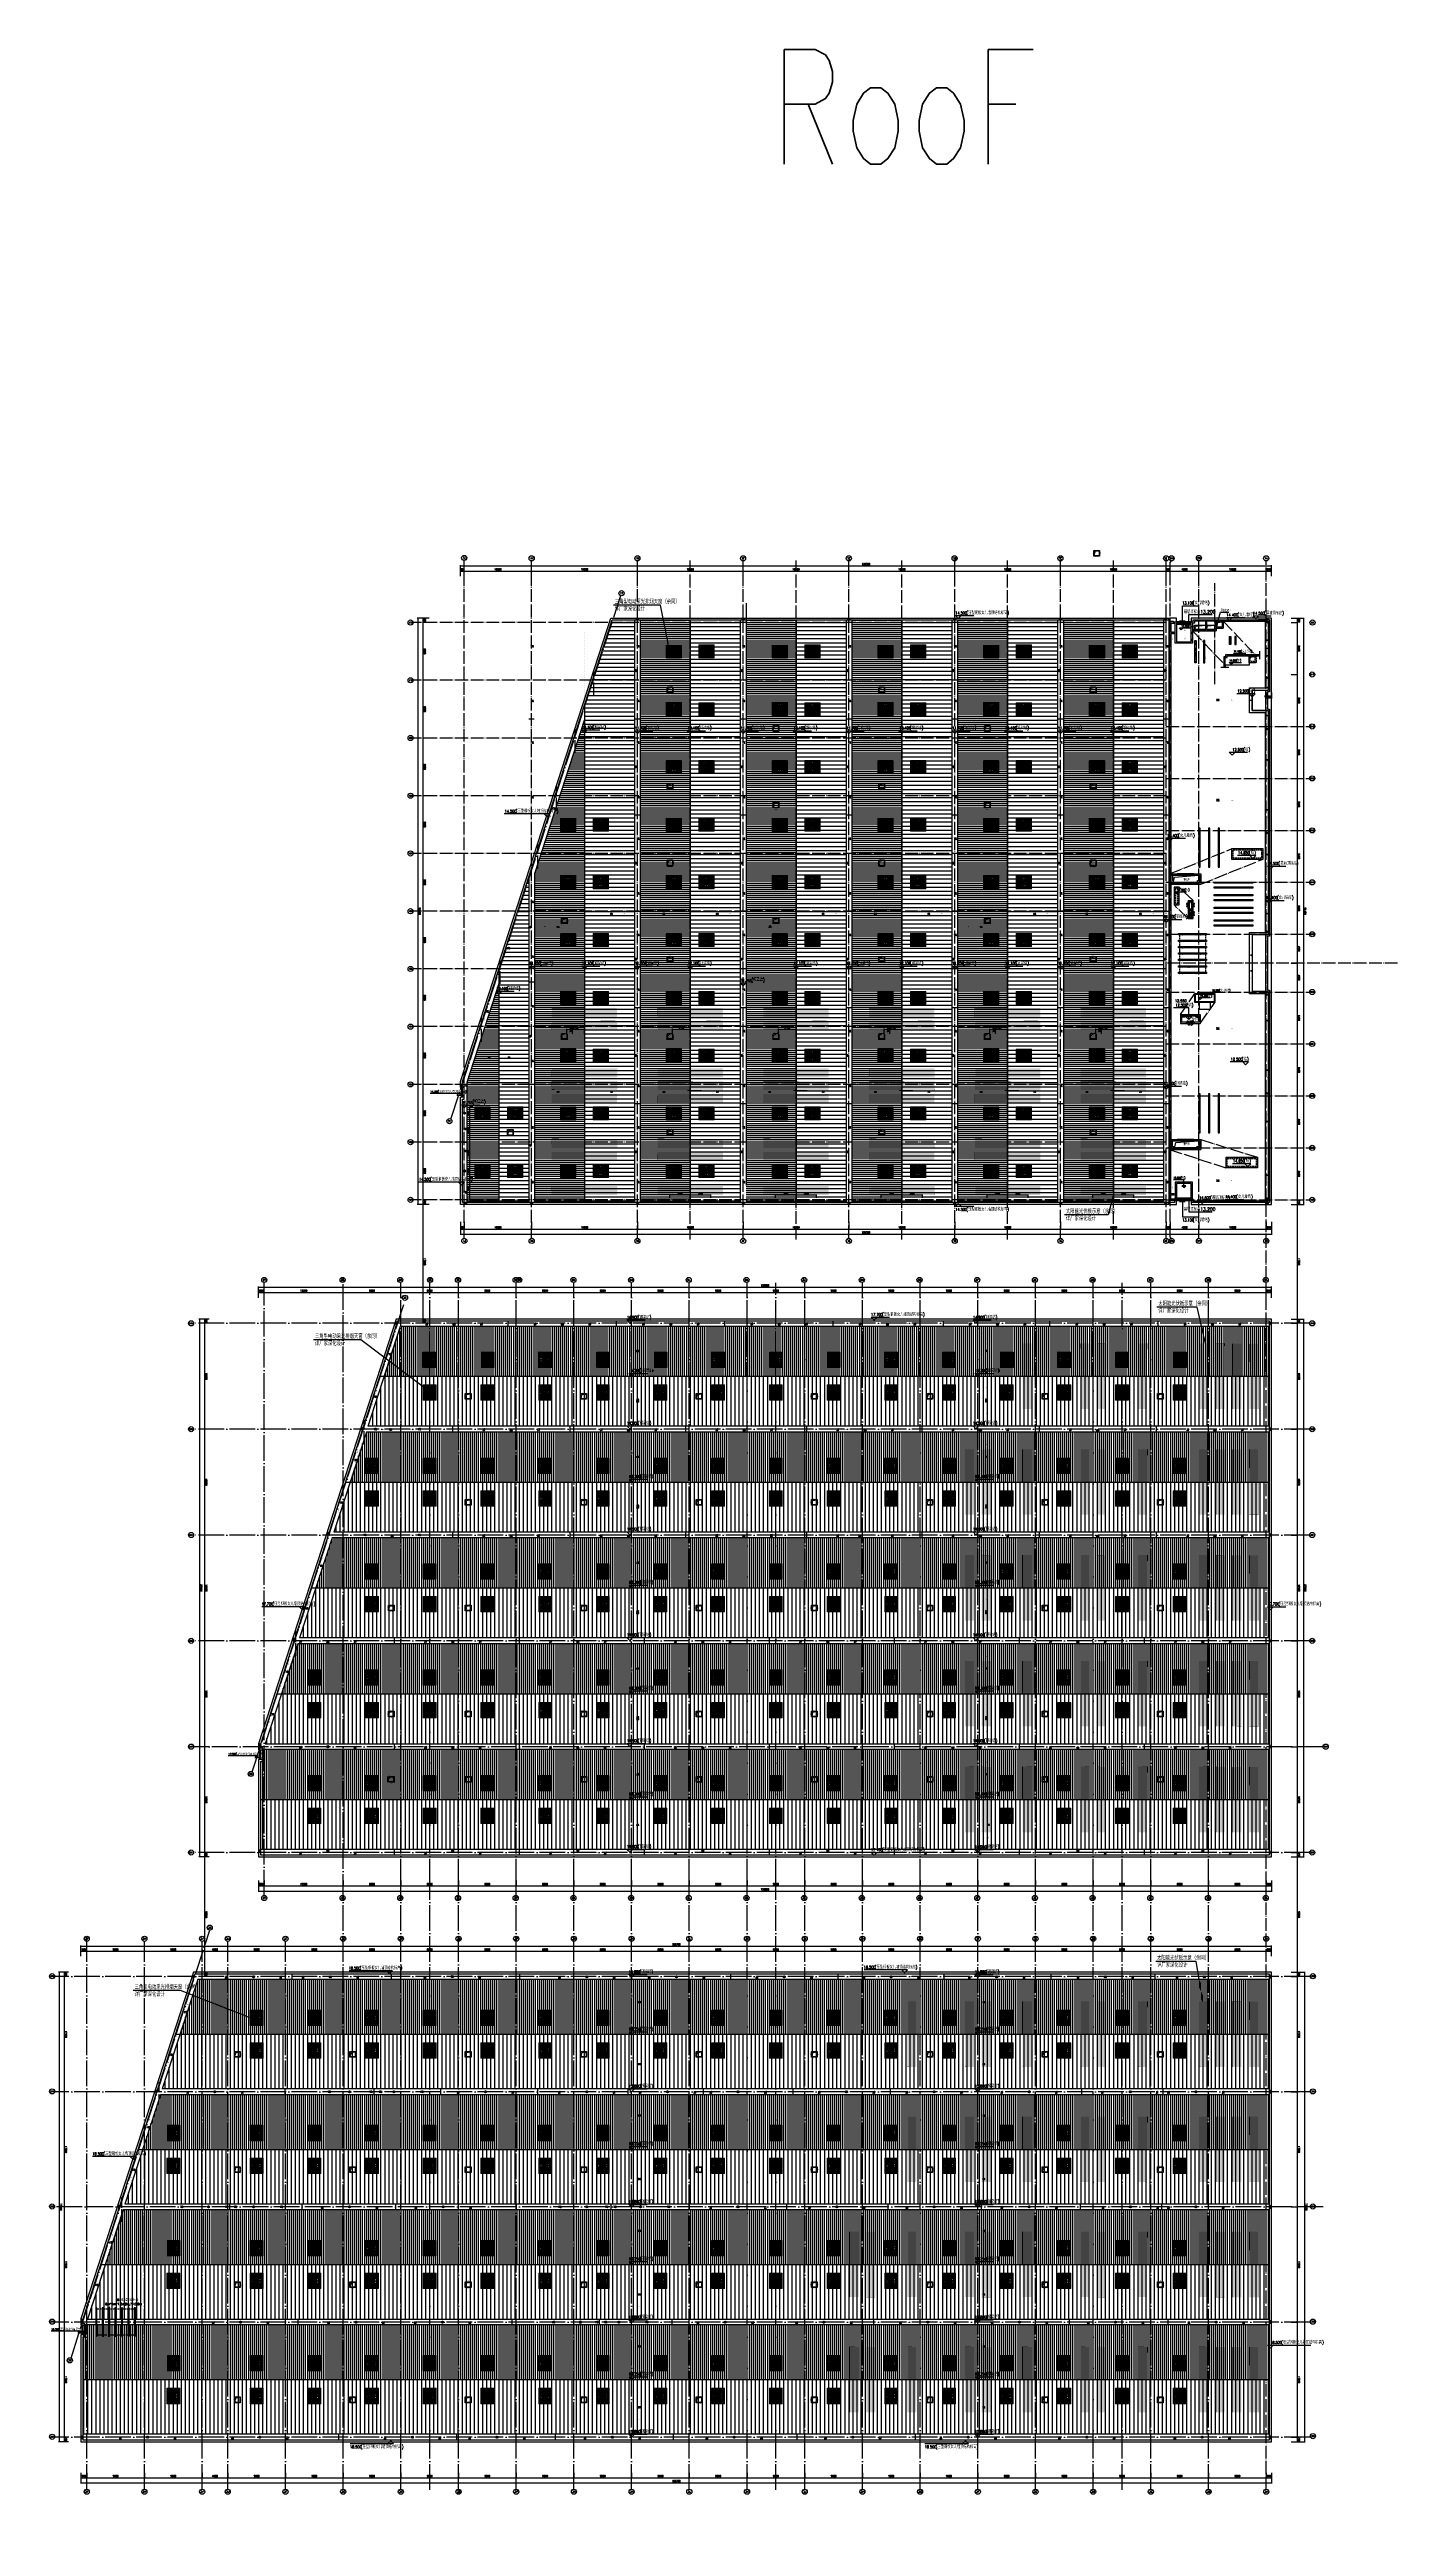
# Model space of a CAD drawing. Extents: x -1396510 to 1250330, y -1892470 to 1623980.
# Drawn here: x 181339 to 391619, y 535004 to 921150 of the extents above; entities that cross this region are included whole.
import ezdxf
from ezdxf.enums import TextEntityAlignment as Align

# ---------------------------------------------------------------- set-up
doc = ezdxf.new("R2010")
doc.units = 0
doc.header["$LTSCALE"] = 1000
doc.header["$MEASUREMENT"] = 0
for name, pattern in [('DASH', [0.35, 0.25, -0.1]), ('DOTE', [2.42, 2, -0.2, 0.02, -0.2]), ('HIDDEN', [9.525, 6.35, -3.175])]:
    doc.linetypes.add(name, pattern=pattern)
doc.layers.get('Defpoints').update_dxf_attribs({"color": 210})
for name, color, linetype in [('99平面图例外参$0$A-HATCH-2', 251, 'Continuous'), ('A-AXIS-D', 1, 'Continuous'), ('A-AXIS-DOTE', 14, 'DOTE'), ('A-AXIS-DP', 126, 'Continuous'), ('A-AXIS-SYMB', 3, 'Continuous'), ('A-DRAIN', 142, 'Continuous'), ('A-HATCH-2', 251, 'Continuous'), ('A-LIN-V', 9, 'Continuous'), ('A-SFCE', 30, 'Continuous'), ('A-WINDOW', 140, 'Continuous'), ('A-防火门窗', 1, 'Continuous'), ('AS-COLN', 6, 'Continuous'), ('AS-WALL', 40, 'Continuous'), ('AS-结构边线层', 200, 'Continuous'), ('DIM_SYMB', 3, 'Continuous'), ('E-电气标注', 84, 'Continuous'), ('EQUIP_雨水斗', 7, 'Continuous'), ('SPACE', 7, 'Continuous'), ('SPACE_HATCH', 8, 'Continuous'), ('参考线', 8, 'Continuous'), ('外框', 1, 'HIDDEN'), ('建-文字', 7, 'Continuous'), ('建-门窗编号', 7, 'Continuous'), ('文本', 4, 'Continuous'), ('暖通', 7, 'Continuous'), ('虹吸溢流', 3, 'Continuous'), ('虹吸雨水斗', 6, 'Continuous'), ('虹吸雨水标注XT', 7, 'Continuous')]:
    doc.layers.add(name, color=color, linetype=linetype)
doc.layers.add('A-加建区域', color=47, linetype='Continuous', plot=False)
doc.layers.add('成型线', color=3, linetype='Continuous', lineweight=18)
doc.styles.add('_TCH_AXIS', font='COMPLEX', dxfattribs={"bigfont": 'GBCBIG'})
doc.styles.add('_TCH_DIM', font='SIMPLEX', dxfattribs={"bigfont": 'GBCBIG'})
doc.styles.add('_TCH_DIM_T3', font='SIMPLEX', dxfattribs={"width": 0.705882, "bigfont": 'GBCBIG'})
doc.styles.add('_TCH_SPACE', font='SIMPLEX', dxfattribs={"height": 5, "bigfont": 'GBCBIG'})
doc.styles.add('A-DIM_T3', font='SIMPLEX', dxfattribs={"width": 0.705882, "bigfont": 'GBCBIG'})
doc.styles.add('A-STANDARD', font='SIMPLEX', dxfattribs={"bigfont": 'GBCBIG'})
doc.styles.add('A-WIN-LABEL', font='SIMPLEX', dxfattribs={"bigfont": 'GBCBIG'})
doc.dimstyles.new('_TCH_ARCH&&100', dxfattribs={"dimtxt": 297.5, "dimasz": 100, "dimexe": 100, "dimexo": 100, "dimgap": 126.25, "dimtad": 1, "dimdec": 0, "dimzin": 0, "dimdsep": 46, "dimtxsty": '_TCH_DIM_T3', "dimblk": 'ARCHTICK', "dimcen": 0.09, "dimclrt": 7, "dimazin": 2, "dimtfac": 1, "dimtdec": 0, "dimtix": 1, "dimtmove": 2, "dimatfit": 3, "dimfxl": 0, "dimtolj": 1, "dimtzin": 0, "dimarcsym": 0})
doc.dimstyles.new('_TCH_ARCH&&80', dxfattribs={"dimtxt": 238, "dimasz": 80, "dimexe": 80, "dimexo": 80, "dimgap": 101, "dimtad": 1, "dimdec": 0, "dimzin": 0, "dimdsep": 46, "dimtxsty": '_TCH_DIM_T3', "dimblk": 'ARCHTICK', "dimcen": 0.09, "dimclrt": 7, "dimazin": 2, "dimtfac": 1, "dimtdec": 0, "dimtix": 1, "dimtmove": 2, "dimatfit": 3, "dimfxl": 0, "dimtolj": 1, "dimtzin": 0, "dimarcsym": 0})
doc.dimstyles.new('A-DIM&&100', dxfattribs={"dimtxt": 297.5, "dimasz": 100, "dimexe": 100, "dimexo": 100, "dimgap": 126.25, "dimtad": 1, "dimdec": 0, "dimzin": 0, "dimdsep": 46, "dimtxsty": 'A-DIM_T3', "dimblk": 'ARCHTICK', "dimcen": 0.09, "dimclrt": 7, "dimazin": 2, "dimtfac": 1, "dimtdec": 0, "dimtix": 1, "dimtmove": 2, "dimatfit": 3, "dimfxl": 0, "dimtolj": 1, "dimtzin": 0, "dimarcsym": 0})
pattern_1 = [(320, (200, 350), (-18.82564, -215.178055), [22.5, -247.5]), (265, (200, 350), (225.65764, 41.6254), [18, -198]), (10.4514, (198.43, 332.07), (206.831863, -173.552815), [19.122057, -210.342634]), (316.1842, (260, 350), (-49.655704, -320.172315), [33.75, -371.25]), (6.6356, (255.86, 323.32), (292.23536, -280.39881), [28.68309, -315.5139]), (261.1842, (260, 350), (292.23558, -280.39858), [27, -297]), (291, (245, 320), (-120.785667, -179.072116), [22.5, -247.5]), (236, (245, 320), (217.545014, -72.9946), [18, -198]), (341.4514, (234.93, 305.08), (96.75915, -252.06679), [19.122057, -210.342634]), (307.5, (200, 350), (99.868156, -3.6479566), [0, -195.6, 0, -201, 0, -198.75]), (277.5, (200, 350), (118.323514, -78.920861), [0, -114.6, 0, -191.1, 0, -75.75]), (237.5, (200, 416.9), (-6.7664615, -160.146731), [0, -75, 0, -234, 0, -310.5]), (227.5, (200, 446.9), (30.031495, -174.95585), [0, -97.5, 0, -155.4, 0, -220.5])]
pattern_2 = [(0, (0, 0), (187.5, 187.5), [187.5, -187.5]), (0, (0, 70.31), (187.5, 187.5), [187.5, -187.5]), (0, (0, 140.62), (187.5, 187.5), [187.5, -187.5]), (90, (23.44, 164.06), (-187.5, 187.5), [187.5, -187.5]), (90, (93.75, 164.06), (-187.5, 187.5), [187.5, -187.5]), (90, (164.06, 164.06), (-187.5, 187.5), [187.5, -187.5])]
pattern_3 = [(320, (0, 0), (-18.82564, -215.178055), [22.5, -247.5]), (265, (0, 0), (225.65764, 41.6254), [18, -198]), (10.4514, (-1.57, -17.93), (206.831863, -173.552815), [19.122057, -210.342634]), (316.1842, (60, -5e-14), (-49.655704, -320.172315), [33.75, -371.25]), (6.6356, (55.86, -26.68), (292.23536, -280.39881), [28.68309, -315.5139]), (261.1842, (60, -5e-14), (292.23558, -280.39858), [27, -297]), (291, (45, -30), (-120.785667, -179.072116), [22.5, -247.5]), (236, (45, -30), (217.545014, -72.9946), [18, -198]), (341.4514, (34.93, -44.92), (96.75915, -252.06679), [19.122057, -210.342634]), (307.5, (0, 0), (99.868156, -3.6479566), [0, -195.6, 0, -201, 0, -198.75]), (277.5, (0, 0), (118.323514, -78.920861), [0, -114.6, 0, -191.1, 0, -75.75]), (237.5, (0, 66.9), (-6.7664615, -160.146731), [0, -75, 0, -234, 0, -310.5]), (227.5, (0, 96.9), (30.031495, -174.95585), [0, -97.5, 0, -155.4, 0, -220.5])]
pattern_4 = [(320, (-200, 0), (-18.82564, -215.178055), [22.5, -247.5]), (265, (-200, 0), (225.65764, 41.6254), [18, -198]), (10.4514, (-201.57, -17.93), (206.831863, -173.552815), [19.122057, -210.342634]), (316.1842, (-140, -5e-14), (-49.655704, -320.172315), [33.75, -371.25]), (6.6356, (-144.14, -26.68), (292.23536, -280.39881), [28.68309, -315.5139]), (261.1842, (-140, -5e-14), (292.23558, -280.39858), [27, -297]), (291, (-155, -30), (-120.785667, -179.072116), [22.5, -247.5]), (236, (-155, -30), (217.545014, -72.9946), [18, -198]), (341.4514, (-165.07, -44.92), (96.75915, -252.06679), [19.122057, -210.342634]), (307.5, (-200, 0), (99.868156, -3.6479566), [0, -195.6, 0, -201, 0, -198.75]), (277.5, (-200, 0), (118.323514, -78.920861), [0, -114.6, 0, -191.1, 0, -75.75]), (237.5, (-200, 66.9), (-6.7664615, -160.146731), [0, -75, 0, -234, 0, -310.5]), (227.5, (-200, 96.9), (30.031495, -174.95585), [0, -97.5, 0, -155.4, 0, -220.5])]
pattern_5 = [(320, (200, 350), (-18.82564, -215.178055), [22.5, -247.5]), (265, (200, 350), (225.65764, 41.6254), [18, -198]), (10.4514, (198.43, 332.07), (206.831863, -173.552815), [19.122057, -210.342634]), (316.1842, (260, 350), (-49.655704, -320.172315), [33.75, -371.25]), (6.6356, (255.86, 323.32), (292.23536, -280.39881), [28.68309, -315.5139]), (261.1842, (260, 350), (292.23558, -280.39858), [27, -297]), (291, (245, 320), (-120.785667, -179.072116), [22.5, -247.5]), (236, (245, 320), (217.545014, -72.9946), [18, -198]), (341.4514, (234.93, 305.08), (96.75915, -252.06679), [19.122057, -210.342634]), (307.5, (200, 350), (99.868156, -3.6479566), [0, -195.6, 0, -201, 0, -198.75]), (277.5, (200, 350), (118.323514, -78.920861), [0, -114.6, 0, -191.1, 0, -75.75]), (237.5, (200, 416.9), (-6.7664615, -160.146731), [0, -75, 0, -234, 0, -310.5]), (227.5, (200, 446.9), (30.031495, -174.95585), [0, -97.5, 0, -155.4, 0, -220.5])]
pattern_6 = [(320, (-1000, 50), (-18.82564, -215.178055), [22.5, -247.5]), (265, (-1000, 50), (225.65764, 41.6254), [18, -198]), (10.4514, (-1001.57, 32.07), (206.831863, -173.552815), [19.122057, -210.342634]), (316.1842, (-940, 50), (-49.655704, -320.172315), [33.75, -371.25]), (6.6356, (-944.14, 23.32), (292.23536, -280.39881), [28.68309, -315.5139]), (261.1842, (-940, 50), (292.23558, -280.39858), [27, -297]), (291, (-955, 20), (-120.785667, -179.072116), [22.5, -247.5]), (236, (-955, 20), (217.545014, -72.9946), [18, -198]), (341.4514, (-965.07, 5.08), (96.75915, -252.06679), [19.122057, -210.342634]), (307.5, (-1000, 50), (99.868156, -3.6479566), [0, -195.6, 0, -201, 0, -198.75]), (277.5, (-1000, 50), (118.323514, -78.920861), [0, -114.6, 0, -191.1, 0, -75.75]), (237.5, (-1000, 116.9), (-6.7664615, -160.146731), [0, -75, 0, -234, 0, -310.5]), (227.5, (-1000, 146.9), (30.031495, -174.95585), [0, -97.5, 0, -155.4, 0, -220.5])]
pattern_7 = [(320, (595417.41, 335405.16), (-18.82564, -215.178055), [22.5, -247.5]), (265, (595417.41, 335405.16), (225.65764, 41.6254), [18, -198]), (10.4514, (595415.84, 335387.23), (206.83186, -173.552815), [19.12206, -210.34263]), (316.1842, (595477.4, 335405.16), (-49.6557, -320.17231), [33.75, -371.25]), (6.6356, (595473.27, 335378.48), (292.23536, -280.39881), [28.68309, -315.5139]), (261.1842, (595477.4, 335405.16), (292.23558, -280.39858), [27, -297]), (291, (595462.41, 335375.16), (-120.78567, -179.072116), [22.5, -247.5]), (236, (595462.41, 335375.16), (217.54501, -72.9946), [18, -198]), (341.4514, (595452.35, 335360.23), (96.75915, -252.06679), [19.12206, -210.34263]), (307.5, (595417.41, 335405.16), (99.868156, -3.647957), [0, -195.6, 0, -201, 0, -198.75]), (277.5, (595417.41, 335405.16), (118.323514, -78.920861), [0, -114.6, 0, -191.1, 0, -75.75]), (237.5, (595417.41, 335472.06), (-6.766462, -160.146731), [0, -75, 0, -234, 0, -310.5]), (227.5, (595417.41, 335502.06), (30.031495, -174.95585), [0, -97.5, 0, -155.4, 0, -220.5])]
pattern_8 = [(180, (0, 0), (-3e-14, -317.5), [])]
pattern_9 = [(180, (0, 0), (-6e-14, -635), [])]
pattern_10 = [(90, (0, 0), (-317.5, 0), [])]
pattern_11 = [(90, (0, 0), (-635, 0), [])]

# ---------------------------------------------------------------- blocks, each defined once
blk = doc.blocks.new('fengji')
blk.add_wipeout([(-445, 445), (445, 445), (445, -445), (-445, -445)]).dxf.layer = '参考线'
at = {"layer": 'A-HATCH-2', "color": 8, "const_width": 10}
for points in [[(0, -600, -1), (0, 600, -1)], [(0, -600, 1), (0, 600, 1)]]:
    blk.add_lwpolyline(points, format="xyb", dxfattribs=at)
at = {"layer": 'A-HATCH-2', "color": 8, "linetype": 'DASH', "const_width": 10}
for points in [[(0, -358, -1), (0, 358, -1)], [(0, -358, 1), (0, 358, 1)]]:
    blk.add_lwpolyline(points, format="xyb", dxfattribs=at)
at = {"layer": 'AS-COLN', "ltscale": 0.5}
blk.add_lwpolyline([(-445, 445), (445, 445), (445, -445), (-445, -445)], close=True, dxfattribs=at)
at = {"layer": 'AS-COLN', "linetype": 'DASH', "ltscale": 0.5}
blk.add_lwpolyline([(-395, 395), (395, 395), (395, -395), (-395, -395)], close=True, dxfattribs=at)
at = {"layer": 'AS-结构边线层', "color": 8, "linetype": 'DASH'}
blk.add_lwpolyline([(395, 395), (225, -315), (-395, -395)], dxfattribs=at)
blk = doc.blocks.new('342432')
at = {"layer": 'A-DRAIN', "linetype": 'DASH'}
blk.add_lwpolyline([(194646, 564870), (200646, 564870), (200646, 568870), (194646, 568870)], close=True, dxfattribs=at)
at = {"layer": 'A-DRAIN', "color": 8}
blk.add_lwpolyline([(200910, 570020, 0, 0, 0), (197070, 570020, 0, 0, 0), (196646, 569070, 0, 80, 0), (196768, 569344, 0, 0, 0)], format="xyseb", dxfattribs=at)
at = {"layer": 'AS-COLN'}
for points in [[(194546, 564670), (194746, 564670), (194746, 569070), (194546, 569070)], [(195546, 564670), (195746, 564670), (195746, 569070), (195546, 569070)], [(196546, 564670), (196746, 564670), (196746, 569070), (196546, 569070)], [(197546, 564670), (197746, 564670), (197746, 569070), (197546, 569070)], [(198546, 564670), (198746, 564670), (198746, 569070), (198546, 569070)], [(199546, 564670), (199746, 564670), (199746, 569070), (199546, 569070)], [(200546, 564670), (200746, 564670), (200746, 569070), (200546, 569070)]]:
    blk.add_lwpolyline(points, close=True, dxfattribs=at)
at = {"layer": 'A-DRAIN', "color": 7, "style": '_TCH_DIM'}
for s, p in [('6m*4m*1.5m(h),基础0.8m', (196036, 569513)), ('18吨成品露天屋顶水箱', (197610, 570155))]:
    blk.add_text(s, height=337.59, dxfattribs=at).set_placement(p)
blk = doc.blocks.new('w42343eeee')
blk.add_wipeout([(367285, 568212), (365883, 568215), (365906, 578415), (367306, 578412)]).dxf.layer = '参考线'
at = {"layer": '99平面图例外参$0$A-HATCH-2'}
h = blk.add_hatch(dxfattribs=at)
h.set_pattern_fill('ANSI33', color=256, scale=75)
h.set_pattern_definition([(45, (1135667.22, 924695.12), (-168.3798, 168.3798), []), (45, (1135835.6, 924695.12), (-168.3798, 168.3798), [119.0625, -59.53125])])
h.paths.add_polyline_path([(366843, 550430), (365843, 550432)])
h.paths.add_polyline_path([(365906, 578415), (367306, 578412), (367283, 568212), (365883, 568215)])
at = {"layer": 'E-电气标注', "color": 1, "const_width": 5}
blk.add_lwpolyline([(365906, 578415), (365883, 568215), (367283, 568212), (367306, 578412)], close=True, dxfattribs=at)
blk = doc.blocks.new('44')
blk.add_wipeout([(277496, 745320), (279896, 745320), (279896, 747320), (277496, 747320)]).dxf.layer = '参考线'
at = {"layer": 'SPACE_HATCH'}
h = blk.add_hatch(dxfattribs=at)
h.set_pattern_fill('土壤', color=8, scale=50, style=0)
h.set_pattern_definition(pattern_2)
h.paths.add_polyline_path([(277596, 746370), (279796, 746370), (279796, 747220), (277596, 747220)])
h.paths.add_polyline_path([(278352, 746904), (279057, 746904), (279057, 747034), (278352, 747034)])
h.paths.add_polyline_path([(278591, 746811), (278817, 746811), (278817, 746895), (278591, 746895)])
h = blk.add_hatch(dxfattribs=at)
h.set_pattern_fill('土壤', color=8, scale=50, style=0)
h.set_pattern_definition(pattern_2)
h.paths.add_polyline_path([(277596, 746270), (279796, 746270), (279796, 745420), (277596, 745420)])
h.paths.add_polyline_path([(278352, 745724), (279057, 745724), (279057, 745854), (278352, 745854)])
h.paths.add_polyline_path([(278591, 745631), (278817, 745631), (278817, 745715), (278591, 745715)])
at = {"color": 2}
for p, q in [((277566, 746370), (279851, 746370)), ((277566, 746270), (279851, 746270))]:
    blk.add_line(p, q, dxfattribs=at)
at = {"layer": 'A-SFCE'}
blk.add_lwpolyline([(277596, 747220), (279796, 747220), (279796, 745420), (277596, 745420)], close=True, dxfattribs=at)
at = {"layer": '外框', "color": 8}
for points in [[(279851, 746320), (278658, 747270), (277566, 746320)], [(279851, 746320), (278658, 745370), (277566, 746320)]]:
    blk.add_lwpolyline(points, dxfattribs=at)
at = {"layer": '成型线'}
blk.add_line((279896, 745320), (279896, 747320), dxfattribs=at)
blk.add_lwpolyline([(279896, 745320), (277496, 745320), (277496, 747320), (279896, 747320)], dxfattribs=at)
blk.add_lwpolyline([(279851, 745370), (279851, 747270), (277566, 747270), (277566, 745370)], close=True, dxfattribs=at)
at = {"layer": 'SPACE', "color": 8, "style": '_TCH_SPACE'}
for p in [(278365, 746930), (278365, 745750)]:
    blk.add_text('自然排烟窗，有效面积', height=96.5, dxfattribs=at).set_placement(p)
at = {"layer": 'SPACE', "color": 8, "style": '_TCH_SPACE', "width": 0.705882}
for s, height, p in [('1.87m', 59.5, (278600, 746828)), ('1.87m', 59.5, (278600, 745648)), ('2', 29.8, (278792, 746863)), ('2', 29.8, (278792, 745683))]:
    blk.add_text(s, height=height, dxfattribs=at).set_placement(p)
blk = doc.blocks.new('eeee')
at = {"layer": 'A-LIN-V'}
blk.add_blockref('44', (16550, 81000), dxfattribs=at)
at = {"layer": 'A-LIN-V', "xscale": -0.9999999999999998}
blk.add_blockref('44', (579042, 81000), dxfattribs=at)
blk = doc.blocks.new('423432432222')
at = {"layer": 'A-WINDOW', "rotation": 90}
blk.add_blockref('eeee', (1193916, 416524), dxfattribs=at)
blk = doc.blocks.new('“奔腾”虹吸雨水斗')
at = {"layer": '虹吸雨水斗', "color": 8, "lineweight": 25}
for p, q in [((946944, 86685), (947028, 86658)), ((947028, 86641), (946944, 86614)), ((947032, 86673), (946946, 86692)), ((946946, 86607), (947032, 86625)), ((946982, 86753), (947040, 86688)), ((947040, 86611), (946982, 86546)), ((947052, 86699), (946987, 86758)), ((946987, 86541), (947052, 86600)), ((947048, 86793), (947066, 86707)), ((947066, 86592), (947048, 86506)), ((947082, 86711), (947055, 86795)), ((947055, 86504), (947082, 86587)), ((947125, 86795), (947098, 86711)), ((947098, 86587), (947125, 86504)), ((947114, 86707), (947132, 86793)), ((947132, 86506), (947114, 86592)), ((947194, 86758), (947128, 86699)), ((947128, 86600), (947194, 86541)), ((947140, 86688), (947199, 86753)), ((947199, 86546), (947140, 86611)), ((947234, 86692), (947148, 86673)), ((947148, 86625), (947234, 86607)), ((947152, 86658), (947236, 86685)), ((947236, 86614), (947152, 86641))]:
    blk.add_line(p, q, dxfattribs=at)
for radius in [150, 47.6]:
    blk.add_circle((947090, 86649), radius, dxfattribs=at)
for centre, start, end in [((947025, 86649), 291.63817, 68.36747), ((947034, 86682), 261.63817, 38.36747), ((947034, 86617), 321.63817, 98.36747), ((947057, 86706), 231.63817, 8.36747), ((947057, 86593), 351.63817, 128.36747), ((947090, 86715), 201.63817, 338.36747), ((947090, 86584), 21.63817, 158.36747), ((947123, 86706), 171.63817, 308.36747), ((947123, 86593), 51.63817, 188.36747), ((947147, 86682), 141.63817, 278.36747), ((947147, 86617), 81.63817, 218.36747), ((947155, 86649), 111.63817, 248.36747)]:
    blk.add_arc(centre, 8.82, start, end, dxfattribs=at)
blk = doc.blocks.new('434243')
at = {"layer": '文本', "yscale": 1.061320754715, "zscale": 1.061320754715}
for p, xscale in [((-792021, 528727), 1.061320754715), ((-780021, 528727), 1.061320754715), ((-760996, 528757), 1.061320754715), ((-740021, 528727), 1.061320754715), ((-726021, 528727), 1.061320754715), ((-709221, 528727), 1.061320754715), ((-692517, 528727), 1.061320754715), ((-676081, 528727), 1.061320754715), ((-659121, 528727), 1.061320754715), ((-643681, 528727), 1.061320754715), ((-798021, 510807), 1.061320754715), ((-777021, 510807), 1.061320754715), ((-770121, 510807), 1.061320754715), ((-755821, 510807), 1.061320754715), ((-740021, 510807), 1.061320754715), ((-727421, 510807), 1.061320754715), ((-716421, 510807), 1.061320754715), ((-699521, 510807), 1.061320754715), ((-685821, 510807), 1.061320754715), ((-671021, 510807), 1.061320754715), ((-655221, 510807), 1.061320754715), ((-645021, 510807), 1.061320754715), ((-799021, 492857), 1.061320754715), ((-792021, 492857), 1.061320754715), ((-777021, 492857), 1.061320754715), ((-762421, 492857), 1.061320754715), ((-740021, 492857), 1.061320754715), ((-731621, 492857), 1.061320754715), ((-716421, 492857), 1.061320754715), ((-701021, 492857), 1.061320754715), ((-685821, 492857), 1.061320754715), ((-671021, 492857), 1.061320754715), ((-655221, 492857), 1.061320754715), ((-645021, 492857), 1.061320754715), ((-794021, 474907), 1.061320754715), ((-776021, 474907), 1.061320754715), ((-762521, 474907), 1.061320754715), ((1269312, 474907), -1.061320754715), ((-735021, 474907), 1.061320754715), ((-718421, 474907), 1.061320754715), ((-703021, 474907), 1.061320754715), ((-686821, 474907), 1.061320754715), ((-672521, 474907), 1.061320754715), ((-657521, 474907), 1.061320754715), ((-641821, 474907), 1.061320754715), ((-808521, 456957), 1.061320754715), ((-791021, 456957), 1.061320754715), ((-767221, 456957), 1.061320754715), ((-754027, 456957), 1.061320754715), ((-736027, 456957), 1.061320754715), ((-717021, 456957), 1.061320754715), ((-698521, 456957), 1.061320754715), ((-680521, 456957), 1.061320754715), ((-662021, 456957), 1.061320754715), ((-644021, 456957), 1.061320754715)]:
    blk.add_blockref('“奔腾”虹吸雨水斗', p, dxfattribs=dict(at, xscale=xscale))
blk = doc.blocks.new('w4234233')
at = {"layer": 'A-AXIS-SYMB', "color": 8}
for points in [[(355546, 826830, 0, 0, 0), (355546, 825680, 0, 80, 0), (355546, 825980, 0, 0, 0)], [(355546, 818810, 0, 0, 0), (355546, 819960, 0, 80, 0), (355546, 819660, 0, 0, 0)]]:
    blk.add_lwpolyline(points, format="xyseb", dxfattribs=at)
at = {"layer": 'A-AXIS-SYMB', "color": 7, "style": '_TCH_DIM', "width": 0.705882}
for p in [(355376, 826935), (355376, 818407)]:
    blk.add_text('1%%%', height=297.5, dxfattribs=at).set_placement(p)
blk = doc.blocks.new('溢流口')
at = {"layer": '虹吸雨水标注XT'}
for p, q in [((-250, 98), (250, -98)), ((250, 98), (-250, -98)), ((250, -98), (250, 98))]:
    blk.add_line(p, q, dxfattribs=at)
blk.add_lwpolyline([(-250, 98), (250, 98), (250, -98), (-250, -98)], close=True, dxfattribs=at)
blk = doc.blocks.new('A$C3AB27A69')
at = {"layer": 'A-DRAIN'}
blk.add_lwpolyline([(175, -57), (175, 100), (-175, 100), (-175, -57), (-59, -150), (59, -150)], close=True, dxfattribs=at)
at = {"layer": 'A-DRAIN', "linetype": 'DASH', "ltscale": 0.1}
for points in [[(-50, -20), (-50, 390)], [(50, -20), (50, 390)]]:
    blk.add_lwpolyline(points, dxfattribs=at)
at = {"layer": 'A-DRAIN'}
blk.add_circle((1, -27), 55, dxfattribs=at)
blk = doc.blocks.new('w4324333')
at = {"layer": 'A-AXIS-SYMB', "color": 8}
for p, q in [((297787, 754300), (297337, 754750)), ((297337, 754750), (300187, 754750)), ((297787, 754300), (298237, 754750))]:
    blk.add_line(p, q, dxfattribs=at)
at = {"layer": 'A-AXIS-SYMB', "color": 7, "style": '_TCH_DIM', "width": 0.705882}
blk.add_text('12.100', height=446.2, dxfattribs=at).set_placement((297397, 754950))
at = {"layer": 'A-AXIS-SYMB', "color": 7, "style": '_TCH_DIM'}
blk.add_text('(钢梁结)', height=506.4, dxfattribs=at).set_placement((299032, 754950))
blk = doc.blocks.new('w43243')
at = {"layer": 'A-AXIS-SYMB', "color": 8}
for p, q in [((289546, 754300), (289096, 754750)), ((289096, 754750), (291946, 754750)), ((289546, 754300), (289996, 754750))]:
    blk.add_line(p, q, dxfattribs=at)
at = {"layer": 'A-AXIS-SYMB', "color": 7, "style": '_TCH_DIM', "width": 0.705882}
blk.add_text('11.700', height=446.2, dxfattribs=at).set_placement((289155, 754950))
at = {"layer": 'A-AXIS-SYMB', "color": 7, "style": '_TCH_DIM'}
blk.add_text('(钢梁结)', height=506.4, dxfattribs=at).set_placement((290790, 754950))
blk = doc.blocks.new('423432')
at = {"layer": 'A-AXIS-SYMB', "color": 8}
for p, q in [((274177, 584820), (273727, 585270)), ((273727, 585270), (276577, 585270)), ((274177, 584820), (274627, 585270))]:
    blk.add_line(p, q, dxfattribs=at)
at = {"layer": 'A-AXIS-SYMB', "color": 7, "style": '_TCH_DIM', "width": 0.705882}
blk.add_text('15.800', height=446.2, dxfattribs=at).set_placement((273727, 585470))
at = {"layer": 'A-AXIS-SYMB', "color": 7, "style": '_TCH_DIM'}
blk.add_text('(钢梁结)', height=506.4, dxfattribs=at).set_placement((275422, 585470))
blk = doc.blocks.new('r43243')
at = {"layer": 'A-AXIS-SYMB', "color": 8}
for p, q in [((274177, 557970), (273727, 558420)), ((273727, 558420), (276577, 558420)), ((274177, 557970), (274627, 558420))]:
    blk.add_line(p, q, dxfattribs=at)
at = {"layer": 'A-AXIS-SYMB', "color": 7, "style": '_TCH_DIM', "width": 0.705882}
blk.add_text('16.250', height=446.2, dxfattribs=at).set_placement((273727, 558620))
at = {"layer": 'A-AXIS-SYMB', "color": 7, "style": '_TCH_DIM'}
blk.add_text('(钢梁结)', height=506.4, dxfattribs=at).set_placement((275422, 558620))
blk = doc.blocks.new('423213')
at = {"layer": 'A-AXIS-SYMB', "color": 8}
for p, q in [((327494, 689616), (327044, 690066)), ((327044, 690066), (329894, 690066)), ((327494, 689616), (327944, 690066))]:
    blk.add_line(p, q, dxfattribs=at)
at = {"layer": 'A-AXIS-SYMB', "color": 7, "style": '_TCH_DIM', "width": 0.705882}
blk.add_text('14.900', height=446.2, dxfattribs=at).set_placement((327043, 690266))
at = {"layer": 'A-AXIS-SYMB', "color": 7, "style": '_TCH_DIM'}
blk.add_text('(钢梁结)', height=506.4, dxfattribs=at).set_placement((328738, 690266))
blk = doc.blocks.new('w4243')
at = {"layer": 'A-AXIS-SYMB', "color": 8}
for p, q in [((327787, 697820), (327337, 698270)), ((327337, 698270), (330187, 698270)), ((327787, 697820), (328237, 698270))]:
    blk.add_line(p, q, dxfattribs=at)
at = {"layer": 'A-AXIS-SYMB', "color": 7, "style": '_TCH_DIM'}
blk.add_text('(钢梁结)', height=506.4, dxfattribs=at).set_placement((329032, 698470))
at = {"layer": 'A-AXIS-SYMB', "color": 7, "style": '_TCH_DIM', "width": 0.705882}
blk.add_text('15.300', height=446.2, dxfattribs=at).set_placement((327337, 698470))
blk = doc.blocks.new('_ArchTick')
at = {"color": 0, "linetype": 'ByBlock', "const_width": 0.4}
blk.add_lwpolyline([(-0.5, -0.5), (0.5, 0.5)], dxfattribs=at)
blk = doc.blocks.new('*D2158')
at = {"layer": 'A-AXIS-DP', "color": 0, "lineweight": -2, "transparency": 16777216}
for p, q in [((371046, 820070), (370966, 820070)), ((371046, 820940), (371046, 819990)), ((371046, 820070), (371146, 820070)), ((371146, 820940), (371146, 819990)), ((371146, 820070), (371226, 820070))]:
    blk.add_line(p, q, dxfattribs=at)
at = {"layer": 'Defpoints', "color": 0, "transparency": 16777216}
for p in [(371046, 821020), (371146, 821020), (371146, 820070)]:
    blk.add_point(p, dxfattribs=at)
at = {"layer": 'A-AXIS-DP', "color": 0, "lineweight": -2, "transparency": 16777216, "xscale": 80, "yscale": 80, "zscale": 80}
blk.add_blockref('_ArchTick', (371046, 820070), dxfattribs=at)
at = {"layer": 'A-AXIS-DP', "color": 0, "lineweight": -2, "transparency": 16777216, "xscale": 80, "yscale": 80, "zscale": 80, "rotation": 180}
blk.add_blockref('_ArchTick', (371146, 820070), dxfattribs=at)
at = {"layer": 'A-AXIS-DP', "color": 7, "transparency": 16777216, "insert": (371096, 820290), "char_height": 238, "attachment_point": 5, "style": '_TCH_DIM_T3'}
blk.add_mtext('\\A1;100', dxfattribs=at)
blk = doc.blocks.new('*D2159')
at = {"layer": 'A-AXIS-DP', "color": 0, "lineweight": -2, "transparency": 16777216}
for p, q in [((371146, 820940), (371146, 819990)), ((371146, 820070), (371946, 820070)), ((371946, 820940), (371946, 819990))]:
    blk.add_line(p, q, dxfattribs=at)
at = {"layer": 'Defpoints', "color": 0, "transparency": 16777216}
for p in [(371146, 821020), (371946, 821020), (371946, 820070)]:
    blk.add_point(p, dxfattribs=at)
at = {"layer": 'A-AXIS-DP', "color": 0, "lineweight": -2, "transparency": 16777216, "xscale": 80, "yscale": 80, "zscale": 80, "rotation": 180}
blk.add_blockref('_ArchTick', (371146, 820070), dxfattribs=at)
at = {"layer": 'A-AXIS-DP', "color": 0, "lineweight": -2, "transparency": 16777216, "xscale": 80, "yscale": 80, "zscale": 80}
blk.add_blockref('_ArchTick', (371946, 820070), dxfattribs=at)
at = {"layer": 'A-AXIS-DP', "color": 7, "transparency": 16777216, "insert": (371546, 820290), "char_height": 238, "attachment_point": 5, "style": '_TCH_DIM_T3'}
blk.add_mtext('\\A1;800', dxfattribs=at)
blk = doc.blocks.new('*D2160')
at = {"layer": 'A-AXIS-DP', "color": 0, "lineweight": -2, "transparency": 16777216}
for p, q in [((344641, 768820), (345520, 768820)), ((345420, 767715), (345420, 768820)), ((344641, 767715), (345520, 767715))]:
    blk.add_line(p, q, dxfattribs=at)
at = {"layer": 'Defpoints', "color": 0, "transparency": 16777216}
for p in [(344541, 768820), (345420, 768820), (344541, 767715)]:
    blk.add_point(p, dxfattribs=at)
at = {"layer": 'A-AXIS-DP', "color": 0, "lineweight": -2, "transparency": 16777216, "xscale": 100, "yscale": 100, "zscale": 100}
for p, rotation in [((345420, 768820), 90), ((345420, 767715), 270)]:
    blk.add_blockref('_ArchTick', p, dxfattribs=dict(at, rotation=rotation))
at = {"layer": 'A-AXIS-DP', "color": 7, "transparency": 16777216, "insert": (345145, 768267), "char_height": 297.5, "attachment_point": 5, "rotation": 90, "style": '_TCH_DIM_T3'}
blk.add_mtext('\\A1;1105', dxfattribs=at)
blk = doc.blocks.new('*D2161')
at = {"layer": 'A-AXIS-DP', "color": 0, "lineweight": -2, "transparency": 16777216}
for p, q in [((344541, 767815), (344541, 768498)), ((347296, 767815), (347296, 768498)), ((344541, 768398), (347296, 768398))]:
    blk.add_line(p, q, dxfattribs=at)
at = {"layer": 'Defpoints', "color": 0, "transparency": 16777216}
for p in [(344541, 767715), (347296, 768398), (347296, 767715)]:
    blk.add_point(p, dxfattribs=at)
at = {"layer": 'A-AXIS-DP', "color": 0, "lineweight": -2, "transparency": 16777216, "xscale": 100, "yscale": 100, "zscale": 100, "rotation": 180}
blk.add_blockref('_ArchTick', (344541, 768398), dxfattribs=at)
at = {"layer": 'A-AXIS-DP', "color": 0, "lineweight": -2, "transparency": 16777216, "xscale": 100, "yscale": 100, "zscale": 100}
blk.add_blockref('_ArchTick', (347296, 768398), dxfattribs=at)
at = {"layer": 'A-AXIS-DP', "color": 7, "transparency": 16777216, "insert": (345918, 768673), "char_height": 297.5, "attachment_point": 5, "style": '_TCH_DIM_T3'}
blk.add_mtext('\\A1;2755', dxfattribs=at)
blk = doc.blocks.new('*D2162')
at = {"layer": 'A-AXIS-DP', "color": 0, "lineweight": -2, "transparency": 16777216}
for p, q in [((311641, 768820), (312520, 768820)), ((312420, 767715), (312420, 768820)), ((311641, 767715), (312520, 767715))]:
    blk.add_line(p, q, dxfattribs=at)
at = {"layer": 'Defpoints', "color": 0, "transparency": 16777216}
for p in [(311541, 768820), (312420, 768820), (311541, 767715)]:
    blk.add_point(p, dxfattribs=at)
at = {"layer": 'A-AXIS-DP', "color": 0, "lineweight": -2, "transparency": 16777216, "xscale": 100, "yscale": 100, "zscale": 100}
for p, rotation in [((312420, 768820), 90), ((312420, 767715), 270)]:
    blk.add_blockref('_ArchTick', p, dxfattribs=dict(at, rotation=rotation))
at = {"layer": 'A-AXIS-DP', "color": 7, "transparency": 16777216, "insert": (312145, 768267), "char_height": 297.5, "attachment_point": 5, "rotation": 90, "style": '_TCH_DIM_T3'}
blk.add_mtext('\\A1;1105', dxfattribs=at)
blk = doc.blocks.new('*D2163')
at = {"layer": 'A-AXIS-DP', "color": 0, "lineweight": -2, "transparency": 16777216}
for p, q in [((311541, 767815), (311541, 768498)), ((314296, 767815), (314296, 768498)), ((311541, 768398), (314296, 768398))]:
    blk.add_line(p, q, dxfattribs=at)
at = {"layer": 'Defpoints', "color": 0, "transparency": 16777216}
for p in [(311541, 767715), (314296, 768398), (314296, 767715)]:
    blk.add_point(p, dxfattribs=at)
at = {"layer": 'A-AXIS-DP', "color": 0, "lineweight": -2, "transparency": 16777216, "xscale": 100, "yscale": 100, "zscale": 100, "rotation": 180}
blk.add_blockref('_ArchTick', (311541, 768398), dxfattribs=at)
at = {"layer": 'A-AXIS-DP', "color": 0, "lineweight": -2, "transparency": 16777216, "xscale": 100, "yscale": 100, "zscale": 100}
blk.add_blockref('_ArchTick', (314296, 768398), dxfattribs=at)
at = {"layer": 'A-AXIS-DP', "color": 7, "transparency": 16777216, "insert": (312918, 768673), "char_height": 297.5, "attachment_point": 5, "style": '_TCH_DIM_T3'}
blk.add_mtext('\\A1;2755', dxfattribs=at)
blk = doc.blocks.new('*D2164')
at = {"layer": 'A-AXIS-DP', "color": 0, "lineweight": -2, "transparency": 16777216}
for p, q in [((262141, 768820), (263020, 768820)), ((262920, 767715), (262920, 768820)), ((262141, 767715), (263020, 767715))]:
    blk.add_line(p, q, dxfattribs=at)
at = {"layer": 'Defpoints', "color": 0, "transparency": 16777216}
for p in [(262041, 768820), (262920, 768820), (262041, 767715)]:
    blk.add_point(p, dxfattribs=at)
at = {"layer": 'A-AXIS-DP', "color": 0, "lineweight": -2, "transparency": 16777216, "xscale": 100, "yscale": 100, "zscale": 100}
for p, rotation in [((262920, 768820), 90), ((262920, 767715), 270)]:
    blk.add_blockref('_ArchTick', p, dxfattribs=dict(at, rotation=rotation))
at = {"layer": 'A-AXIS-DP', "color": 7, "transparency": 16777216, "insert": (262645, 768267), "char_height": 297.5, "attachment_point": 5, "rotation": 90, "style": '_TCH_DIM_T3'}
blk.add_mtext('\\A1;1105', dxfattribs=at)
blk = doc.blocks.new('*D2165')
at = {"layer": 'A-AXIS-DP', "color": 0, "lineweight": -2, "transparency": 16777216}
for p, q in [((262041, 767815), (262041, 768498)), ((264796, 767815), (264796, 768498)), ((262041, 768398), (264796, 768398))]:
    blk.add_line(p, q, dxfattribs=at)
at = {"layer": 'Defpoints', "color": 0, "transparency": 16777216}
for p in [(262041, 767715), (264796, 768398), (264796, 767715)]:
    blk.add_point(p, dxfattribs=at)
at = {"layer": 'A-AXIS-DP', "color": 0, "lineweight": -2, "transparency": 16777216, "xscale": 100, "yscale": 100, "zscale": 100, "rotation": 180}
blk.add_blockref('_ArchTick', (262041, 768398), dxfattribs=at)
at = {"layer": 'A-AXIS-DP', "color": 0, "lineweight": -2, "transparency": 16777216, "xscale": 100, "yscale": 100, "zscale": 100}
blk.add_blockref('_ArchTick', (264796, 768398), dxfattribs=at)
at = {"layer": 'A-AXIS-DP', "color": 7, "transparency": 16777216, "insert": (263418, 768673), "char_height": 297.5, "attachment_point": 5, "style": '_TCH_DIM_T3'}
blk.add_mtext('\\A1;2755', dxfattribs=at)
blk = doc.blocks.new('*D2166')
at = {"layer": 'A-AXIS-DP', "color": 0, "lineweight": -2, "transparency": 16777216}
for p, q in [((278541, 767815), (278541, 768498)), ((281296, 767815), (281296, 768498)), ((278541, 768398), (281296, 768398))]:
    blk.add_line(p, q, dxfattribs=at)
at = {"layer": 'Defpoints', "color": 0, "transparency": 16777216}
for p in [(278541, 767715), (281296, 768398), (281296, 767715)]:
    blk.add_point(p, dxfattribs=at)
at = {"layer": 'A-AXIS-DP', "color": 0, "lineweight": -2, "transparency": 16777216, "xscale": 100, "yscale": 100, "zscale": 100, "rotation": 180}
blk.add_blockref('_ArchTick', (278541, 768398), dxfattribs=at)
at = {"layer": 'A-AXIS-DP', "color": 0, "lineweight": -2, "transparency": 16777216, "xscale": 100, "yscale": 100, "zscale": 100}
blk.add_blockref('_ArchTick', (281296, 768398), dxfattribs=at)
at = {"layer": 'A-AXIS-DP', "color": 7, "transparency": 16777216, "insert": (279918, 768673), "char_height": 297.5, "attachment_point": 5, "style": '_TCH_DIM_T3'}
blk.add_mtext('\\A1;2755', dxfattribs=at)
blk = doc.blocks.new('*D2167')
at = {"layer": 'A-AXIS-DP', "color": 0, "lineweight": -2, "transparency": 16777216}
for p, q in [((295041, 767815), (295041, 768498)), ((297796, 767815), (297796, 768498)), ((295041, 768398), (297796, 768398))]:
    blk.add_line(p, q, dxfattribs=at)
at = {"layer": 'Defpoints', "color": 0, "transparency": 16777216}
for p in [(295041, 767715), (297796, 768398), (297796, 767715)]:
    blk.add_point(p, dxfattribs=at)
at = {"layer": 'A-AXIS-DP', "color": 0, "lineweight": -2, "transparency": 16777216, "xscale": 100, "yscale": 100, "zscale": 100, "rotation": 180}
blk.add_blockref('_ArchTick', (295041, 768398), dxfattribs=at)
at = {"layer": 'A-AXIS-DP', "color": 0, "lineweight": -2, "transparency": 16777216, "xscale": 100, "yscale": 100, "zscale": 100}
blk.add_blockref('_ArchTick', (297796, 768398), dxfattribs=at)
at = {"layer": 'A-AXIS-DP', "color": 7, "transparency": 16777216, "insert": (296418, 768673), "char_height": 297.5, "attachment_point": 5, "style": '_TCH_DIM_T3'}
blk.add_mtext('\\A1;2755', dxfattribs=at)
blk = doc.blocks.new('*D2168')
at = {"layer": 'A-AXIS-DP', "color": 0, "lineweight": -2, "transparency": 16777216}
for p, q in [((328141, 768820), (329020, 768820)), ((328920, 767715), (328920, 768820)), ((328141, 767715), (329020, 767715))]:
    blk.add_line(p, q, dxfattribs=at)
at = {"layer": 'Defpoints', "color": 0, "transparency": 16777216}
for p in [(328041, 768820), (328920, 768820), (328041, 767715)]:
    blk.add_point(p, dxfattribs=at)
at = {"layer": 'A-AXIS-DP', "color": 0, "lineweight": -2, "transparency": 16777216, "xscale": 100, "yscale": 100, "zscale": 100}
for p, rotation in [((328920, 768820), 90), ((328920, 767715), 270)]:
    blk.add_blockref('_ArchTick', p, dxfattribs=dict(at, rotation=rotation))
at = {"layer": 'A-AXIS-DP', "color": 7, "transparency": 16777216, "insert": (328645, 768267), "char_height": 297.5, "attachment_point": 5, "rotation": 90, "style": '_TCH_DIM_T3'}
blk.add_mtext('\\A1;1105', dxfattribs=at)
blk = doc.blocks.new('*D2169')
at = {"layer": 'A-AXIS-DP', "color": 0, "lineweight": -2, "transparency": 16777216}
for p, q in [((328041, 767815), (328041, 768498)), ((330796, 767815), (330796, 768498)), ((328041, 768398), (330796, 768398))]:
    blk.add_line(p, q, dxfattribs=at)
at = {"layer": 'Defpoints', "color": 0, "transparency": 16777216}
for p in [(328041, 767715), (330796, 768398), (330796, 767715)]:
    blk.add_point(p, dxfattribs=at)
at = {"layer": 'A-AXIS-DP', "color": 0, "lineweight": -2, "transparency": 16777216, "xscale": 100, "yscale": 100, "zscale": 100, "rotation": 180}
blk.add_blockref('_ArchTick', (328041, 768398), dxfattribs=at)
at = {"layer": 'A-AXIS-DP', "color": 0, "lineweight": -2, "transparency": 16777216, "xscale": 100, "yscale": 100, "zscale": 100}
blk.add_blockref('_ArchTick', (330796, 768398), dxfattribs=at)
at = {"layer": 'A-AXIS-DP', "color": 7, "transparency": 16777216, "insert": (329418, 768673), "char_height": 297.5, "attachment_point": 5, "style": '_TCH_DIM_T3'}
blk.add_mtext('\\A1;2755', dxfattribs=at)
blk = doc.blocks.new('*D2170')
at = {"layer": 'A-AXIS-DP', "color": 0, "lineweight": -2, "transparency": 16777216}
for p, q in [((281296, 742150), (281296, 742670)), ((281296, 742590), (284496, 742590)), ((284496, 742150), (284496, 742670))]:
    blk.add_line(p, q, dxfattribs=at)
at = {"layer": 'Defpoints', "color": 0, "transparency": 16777216}
for p in [(281296, 742070), (284496, 742590), (284496, 742070)]:
    blk.add_point(p, dxfattribs=at)
at = {"layer": 'A-AXIS-DP', "color": 0, "lineweight": -2, "transparency": 16777216, "xscale": 80, "yscale": 80, "zscale": 80, "rotation": 180}
blk.add_blockref('_ArchTick', (281296, 742590), dxfattribs=at)
at = {"layer": 'A-AXIS-DP', "color": 0, "lineweight": -2, "transparency": 16777216, "xscale": 80, "yscale": 80, "zscale": 80}
blk.add_blockref('_ArchTick', (284496, 742590), dxfattribs=at)
at = {"layer": 'A-AXIS-DP', "color": 7, "transparency": 16777216, "insert": (282896, 742810), "char_height": 238, "attachment_point": 5, "style": '_TCH_DIM_T3'}
blk.add_mtext('\\A1;3200', dxfattribs=at)
blk = doc.blocks.new('*D2171')
at = {"layer": 'A-AXIS-DP', "color": 0, "lineweight": -2, "transparency": 16777216}
for p, q in [((278096, 742150), (278096, 742670)), ((278096, 742590), (281296, 742590)), ((281296, 742150), (281296, 742670))]:
    blk.add_line(p, q, dxfattribs=at)
at = {"layer": 'Defpoints', "color": 0, "transparency": 16777216}
for p in [(278096, 742070), (281296, 742590), (281296, 742070)]:
    blk.add_point(p, dxfattribs=at)
at = {"layer": 'A-AXIS-DP', "color": 0, "lineweight": -2, "transparency": 16777216, "xscale": 80, "yscale": 80, "zscale": 80, "rotation": 180}
blk.add_blockref('_ArchTick', (278096, 742590), dxfattribs=at)
at = {"layer": 'A-AXIS-DP', "color": 0, "lineweight": -2, "transparency": 16777216, "xscale": 80, "yscale": 80, "zscale": 80}
blk.add_blockref('_ArchTick', (281296, 742590), dxfattribs=at)
at = {"layer": 'A-AXIS-DP', "color": 7, "transparency": 16777216, "insert": (279696, 742810), "char_height": 238, "attachment_point": 5, "style": '_TCH_DIM_T3'}
blk.add_mtext('\\A1;3200', dxfattribs=at)
blk = doc.blocks.new('*D2172')
at = {"layer": 'A-AXIS-DP', "color": 0, "lineweight": -2, "transparency": 16777216}
for p, q in [((297796, 742150), (297796, 742670)), ((297796, 742590), (300996, 742590)), ((300996, 742150), (300996, 742670))]:
    blk.add_line(p, q, dxfattribs=at)
at = {"layer": 'Defpoints', "color": 0, "transparency": 16777216}
for p in [(297796, 742070), (300996, 742590), (300996, 742070)]:
    blk.add_point(p, dxfattribs=at)
at = {"layer": 'A-AXIS-DP', "color": 0, "lineweight": -2, "transparency": 16777216, "xscale": 80, "yscale": 80, "zscale": 80, "rotation": 180}
blk.add_blockref('_ArchTick', (297796, 742590), dxfattribs=at)
at = {"layer": 'A-AXIS-DP', "color": 0, "lineweight": -2, "transparency": 16777216, "xscale": 80, "yscale": 80, "zscale": 80}
blk.add_blockref('_ArchTick', (300996, 742590), dxfattribs=at)
at = {"layer": 'A-AXIS-DP', "color": 7, "transparency": 16777216, "insert": (299396, 742810), "char_height": 238, "attachment_point": 5, "style": '_TCH_DIM_T3'}
blk.add_mtext('\\A1;3200', dxfattribs=at)
blk = doc.blocks.new('*D2173')
at = {"layer": 'A-AXIS-DP', "color": 0, "lineweight": -2, "transparency": 16777216}
for p, q in [((294596, 742150), (294596, 742670)), ((294596, 742590), (297796, 742590)), ((297796, 742150), (297796, 742670))]:
    blk.add_line(p, q, dxfattribs=at)
at = {"layer": 'Defpoints', "color": 0, "transparency": 16777216}
for p in [(294596, 742070), (297796, 742590), (297796, 742070)]:
    blk.add_point(p, dxfattribs=at)
at = {"layer": 'A-AXIS-DP', "color": 0, "lineweight": -2, "transparency": 16777216, "xscale": 80, "yscale": 80, "zscale": 80, "rotation": 180}
blk.add_blockref('_ArchTick', (294596, 742590), dxfattribs=at)
at = {"layer": 'A-AXIS-DP', "color": 0, "lineweight": -2, "transparency": 16777216, "xscale": 80, "yscale": 80, "zscale": 80}
blk.add_blockref('_ArchTick', (297796, 742590), dxfattribs=at)
at = {"layer": 'A-AXIS-DP', "color": 7, "transparency": 16777216, "insert": (296196, 742810), "char_height": 238, "attachment_point": 5, "style": '_TCH_DIM_T3'}
blk.add_mtext('\\A1;3200', dxfattribs=at)
blk = doc.blocks.new('*D2174')
at = {"layer": 'A-AXIS-DP', "color": 0, "lineweight": -2, "transparency": 16777216}
for p, q in [((314296, 742150), (314296, 742670)), ((314296, 742590), (317496, 742590)), ((317496, 742150), (317496, 742670))]:
    blk.add_line(p, q, dxfattribs=at)
at = {"layer": 'Defpoints', "color": 0, "transparency": 16777216}
for p in [(314296, 742070), (317496, 742590), (317496, 742070)]:
    blk.add_point(p, dxfattribs=at)
at = {"layer": 'A-AXIS-DP', "color": 0, "lineweight": -2, "transparency": 16777216, "xscale": 80, "yscale": 80, "zscale": 80, "rotation": 180}
blk.add_blockref('_ArchTick', (314296, 742590), dxfattribs=at)
at = {"layer": 'A-AXIS-DP', "color": 0, "lineweight": -2, "transparency": 16777216, "xscale": 80, "yscale": 80, "zscale": 80}
blk.add_blockref('_ArchTick', (317496, 742590), dxfattribs=at)
at = {"layer": 'A-AXIS-DP', "color": 7, "transparency": 16777216, "insert": (315896, 742810), "char_height": 238, "attachment_point": 5, "style": '_TCH_DIM_T3'}
blk.add_mtext('\\A1;3200', dxfattribs=at)
blk = doc.blocks.new('*D2175')
at = {"layer": 'A-AXIS-DP', "color": 0, "lineweight": -2, "transparency": 16777216}
for p, q in [((311096, 742150), (311096, 742670)), ((311096, 742590), (314296, 742590)), ((314296, 742150), (314296, 742670))]:
    blk.add_line(p, q, dxfattribs=at)
at = {"layer": 'Defpoints', "color": 0, "transparency": 16777216}
for p in [(311096, 742070), (314296, 742590), (314296, 742070)]:
    blk.add_point(p, dxfattribs=at)
at = {"layer": 'A-AXIS-DP', "color": 0, "lineweight": -2, "transparency": 16777216, "xscale": 80, "yscale": 80, "zscale": 80, "rotation": 180}
blk.add_blockref('_ArchTick', (311096, 742590), dxfattribs=at)
at = {"layer": 'A-AXIS-DP', "color": 0, "lineweight": -2, "transparency": 16777216, "xscale": 80, "yscale": 80, "zscale": 80}
blk.add_blockref('_ArchTick', (314296, 742590), dxfattribs=at)
at = {"layer": 'A-AXIS-DP', "color": 7, "transparency": 16777216, "insert": (312696, 742810), "char_height": 238, "attachment_point": 5, "style": '_TCH_DIM_T3'}
blk.add_mtext('\\A1;3200', dxfattribs=at)
blk = doc.blocks.new('*D2176')
at = {"layer": 'A-AXIS-DP', "color": 0, "lineweight": -2, "transparency": 16777216}
for p, q in [((330796, 742150), (330796, 742670)), ((330796, 742590), (333996, 742590)), ((333996, 742150), (333996, 742670))]:
    blk.add_line(p, q, dxfattribs=at)
at = {"layer": 'Defpoints', "color": 0, "transparency": 16777216}
for p in [(330796, 742070), (333996, 742590), (333996, 742070)]:
    blk.add_point(p, dxfattribs=at)
at = {"layer": 'A-AXIS-DP', "color": 0, "lineweight": -2, "transparency": 16777216, "xscale": 80, "yscale": 80, "zscale": 80, "rotation": 180}
blk.add_blockref('_ArchTick', (330796, 742590), dxfattribs=at)
at = {"layer": 'A-AXIS-DP', "color": 0, "lineweight": -2, "transparency": 16777216, "xscale": 80, "yscale": 80, "zscale": 80}
blk.add_blockref('_ArchTick', (333996, 742590), dxfattribs=at)
at = {"layer": 'A-AXIS-DP', "color": 7, "transparency": 16777216, "insert": (332396, 742810), "char_height": 238, "attachment_point": 5, "style": '_TCH_DIM_T3'}
blk.add_mtext('\\A1;3200', dxfattribs=at)
blk = doc.blocks.new('*D2177')
at = {"layer": 'A-AXIS-DP', "color": 0, "lineweight": -2, "transparency": 16777216}
for p, q in [((327596, 742150), (327596, 742670)), ((327596, 742590), (330796, 742590)), ((330796, 742150), (330796, 742670))]:
    blk.add_line(p, q, dxfattribs=at)
at = {"layer": 'Defpoints', "color": 0, "transparency": 16777216}
for p in [(327596, 742070), (330796, 742590), (330796, 742070)]:
    blk.add_point(p, dxfattribs=at)
at = {"layer": 'A-AXIS-DP', "color": 0, "lineweight": -2, "transparency": 16777216, "xscale": 80, "yscale": 80, "zscale": 80, "rotation": 180}
blk.add_blockref('_ArchTick', (327596, 742590), dxfattribs=at)
at = {"layer": 'A-AXIS-DP', "color": 0, "lineweight": -2, "transparency": 16777216, "xscale": 80, "yscale": 80, "zscale": 80}
blk.add_blockref('_ArchTick', (330796, 742590), dxfattribs=at)
at = {"layer": 'A-AXIS-DP', "color": 7, "transparency": 16777216, "insert": (329196, 742810), "char_height": 238, "attachment_point": 5, "style": '_TCH_DIM_T3'}
blk.add_mtext('\\A1;3200', dxfattribs=at)
blk = doc.blocks.new('*D2178')
at = {"layer": 'A-AXIS-DP', "color": 0, "lineweight": -2, "transparency": 16777216}
for p, q in [((347296, 742150), (347296, 742670)), ((347296, 742590), (350496, 742590)), ((350496, 742150), (350496, 742670))]:
    blk.add_line(p, q, dxfattribs=at)
at = {"layer": 'Defpoints', "color": 0, "transparency": 16777216}
for p in [(347296, 742070), (350496, 742590), (350496, 742070)]:
    blk.add_point(p, dxfattribs=at)
at = {"layer": 'A-AXIS-DP', "color": 0, "lineweight": -2, "transparency": 16777216, "xscale": 80, "yscale": 80, "zscale": 80, "rotation": 180}
blk.add_blockref('_ArchTick', (347296, 742590), dxfattribs=at)
at = {"layer": 'A-AXIS-DP', "color": 0, "lineweight": -2, "transparency": 16777216, "xscale": 80, "yscale": 80, "zscale": 80}
blk.add_blockref('_ArchTick', (350496, 742590), dxfattribs=at)
at = {"layer": 'A-AXIS-DP', "color": 7, "transparency": 16777216, "insert": (348896, 742810), "char_height": 238, "attachment_point": 5, "style": '_TCH_DIM_T3'}
blk.add_mtext('\\A1;3200', dxfattribs=at)
blk = doc.blocks.new('*D2179')
at = {"layer": 'A-AXIS-DP', "color": 0, "lineweight": -2, "transparency": 16777216}
for p, q in [((344096, 742150), (344096, 742670)), ((344096, 742590), (347296, 742590)), ((347296, 742150), (347296, 742670))]:
    blk.add_line(p, q, dxfattribs=at)
at = {"layer": 'Defpoints', "color": 0, "transparency": 16777216}
for p in [(344096, 742070), (347296, 742590), (347296, 742070)]:
    blk.add_point(p, dxfattribs=at)
at = {"layer": 'A-AXIS-DP', "color": 0, "lineweight": -2, "transparency": 16777216, "xscale": 80, "yscale": 80, "zscale": 80, "rotation": 180}
blk.add_blockref('_ArchTick', (344096, 742590), dxfattribs=at)
at = {"layer": 'A-AXIS-DP', "color": 0, "lineweight": -2, "transparency": 16777216, "xscale": 80, "yscale": 80, "zscale": 80}
blk.add_blockref('_ArchTick', (347296, 742590), dxfattribs=at)
at = {"layer": 'A-AXIS-DP', "color": 7, "transparency": 16777216, "insert": (345696, 742810), "char_height": 238, "attachment_point": 5, "style": '_TCH_DIM_T3'}
blk.add_mtext('\\A1;3200', dxfattribs=at)
blk = doc.blocks.new('*D2180')
at = {"layer": 'A-AXIS-D', "color": 0, "lineweight": -2, "transparency": 16777216}
for p, q in [((186246, 624010), (186246, 625568)), ((371946, 624010), (371946, 625568)), ((186246, 625468), (371946, 625468))]:
    blk.add_line(p, q, dxfattribs=at)
at = {"layer": 'Defpoints', "color": 0, "transparency": 16777216}
for p in [(186246, 623910), (371946, 625468), (371946, 623910)]:
    blk.add_point(p, dxfattribs=at)
at = {"layer": 'A-AXIS-D', "color": 0, "lineweight": -2, "transparency": 16777216, "xscale": 100, "yscale": 100, "zscale": 100, "rotation": 180}
blk.add_blockref('_ArchTick', (186246, 625468), dxfattribs=at)
at = {"layer": 'A-AXIS-D', "color": 0, "lineweight": -2, "transparency": 16777216, "xscale": 100, "yscale": 100, "zscale": 100}
blk.add_blockref('_ArchTick', (371946, 625468), dxfattribs=at)
at = {"layer": 'A-AXIS-D', "color": 7, "transparency": 16777216, "insert": (279096, 625743), "char_height": 297.5, "attachment_point": 5, "style": '_TCH_DIM_T3'}
blk.add_mtext('\\A1;185700', dxfattribs=at)
blk = doc.blocks.new('*D2181')
at = {"layer": 'A-AXIS-D', "color": 0, "lineweight": -2, "transparency": 16777216}
for p, q in [((186246, 623910), (186246, 624768)), ((186246, 624668), (187146, 624668)), ((187146, 623910), (187146, 624768))]:
    blk.add_line(p, q, dxfattribs=at)
at = {"layer": 'Defpoints', "color": 0, "transparency": 16777216}
for p in [(186246, 623810), (187146, 624668), (187146, 623810)]:
    blk.add_point(p, dxfattribs=at)
at = {"layer": 'A-AXIS-D', "color": 0, "lineweight": -2, "transparency": 16777216, "xscale": 100, "yscale": 100, "zscale": 100, "rotation": 180}
blk.add_blockref('_ArchTick', (186246, 624668), dxfattribs=at)
at = {"layer": 'A-AXIS-D', "color": 0, "lineweight": -2, "transparency": 16777216, "xscale": 100, "yscale": 100, "zscale": 100}
blk.add_blockref('_ArchTick', (187146, 624668), dxfattribs=at)
at = {"layer": 'A-AXIS-D', "color": 7, "transparency": 16777216, "insert": (186696, 624943), "char_height": 297.5, "attachment_point": 5, "style": '_TCH_DIM_T3'}
blk.add_mtext('\\A1;900', dxfattribs=at)
blk = doc.blocks.new('*D2182')
at = {"layer": 'A-AXIS-D', "color": 0, "lineweight": -2, "transparency": 16777216}
for p, q in [((187146, 623910), (187146, 624768)), ((187146, 624668), (196146, 624668)), ((196146, 623910), (196146, 624768))]:
    blk.add_line(p, q, dxfattribs=at)
at = {"layer": 'Defpoints', "color": 0, "transparency": 16777216}
for p in [(187146, 623810), (196146, 624668), (196146, 623810)]:
    blk.add_point(p, dxfattribs=at)
at = {"layer": 'A-AXIS-D', "color": 0, "lineweight": -2, "transparency": 16777216, "xscale": 100, "yscale": 100, "zscale": 100, "rotation": 180}
blk.add_blockref('_ArchTick', (187146, 624668), dxfattribs=at)
at = {"layer": 'A-AXIS-D', "color": 0, "lineweight": -2, "transparency": 16777216, "xscale": 100, "yscale": 100, "zscale": 100}
blk.add_blockref('_ArchTick', (196146, 624668), dxfattribs=at)
at = {"layer": 'A-AXIS-D', "color": 7, "transparency": 16777216, "insert": (191646, 624943), "char_height": 297.5, "attachment_point": 5, "style": '_TCH_DIM_T3'}
blk.add_mtext('\\A1;9000', dxfattribs=at)
blk = doc.blocks.new('*D2183')
at = {"layer": 'A-AXIS-D', "color": 0, "lineweight": -2, "transparency": 16777216}
for p, q in [((196146, 623910), (196146, 624768)), ((196146, 624668), (205146, 624668)), ((205146, 623910), (205146, 624768))]:
    blk.add_line(p, q, dxfattribs=at)
at = {"layer": 'Defpoints', "color": 0, "transparency": 16777216}
for p in [(196146, 623810), (205146, 624668), (205146, 623810)]:
    blk.add_point(p, dxfattribs=at)
at = {"layer": 'A-AXIS-D', "color": 0, "lineweight": -2, "transparency": 16777216, "xscale": 100, "yscale": 100, "zscale": 100, "rotation": 180}
blk.add_blockref('_ArchTick', (196146, 624668), dxfattribs=at)
at = {"layer": 'A-AXIS-D', "color": 0, "lineweight": -2, "transparency": 16777216, "xscale": 100, "yscale": 100, "zscale": 100}
blk.add_blockref('_ArchTick', (205146, 624668), dxfattribs=at)
at = {"layer": 'A-AXIS-D', "color": 7, "transparency": 16777216, "insert": (200646, 624943), "char_height": 297.5, "attachment_point": 5, "style": '_TCH_DIM_T3'}
blk.add_mtext('\\A1;9000', dxfattribs=at)
blk = doc.blocks.new('*D2184')
at = {"layer": 'A-AXIS-D', "color": 0, "lineweight": -2, "transparency": 16777216}
for p, q in [((205146, 623910), (205146, 624768)), ((205146, 624668), (209146, 624668)), ((209146, 623910), (209146, 624768))]:
    blk.add_line(p, q, dxfattribs=at)
at = {"layer": 'Defpoints', "color": 0, "transparency": 16777216}
for p in [(205146, 623810), (209146, 624668), (209146, 623810)]:
    blk.add_point(p, dxfattribs=at)
at = {"layer": 'A-AXIS-D', "color": 0, "lineweight": -2, "transparency": 16777216, "xscale": 100, "yscale": 100, "zscale": 100, "rotation": 180}
blk.add_blockref('_ArchTick', (205146, 624668), dxfattribs=at)
at = {"layer": 'A-AXIS-D', "color": 0, "lineweight": -2, "transparency": 16777216, "xscale": 100, "yscale": 100, "zscale": 100}
blk.add_blockref('_ArchTick', (209146, 624668), dxfattribs=at)
at = {"layer": 'A-AXIS-D', "color": 7, "transparency": 16777216, "insert": (207146, 624943), "char_height": 297.5, "attachment_point": 5, "style": '_TCH_DIM_T3'}
blk.add_mtext('\\A1;4000', dxfattribs=at)
blk = doc.blocks.new('*D2185')
at = {"layer": 'A-AXIS-D', "color": 0, "lineweight": -2, "transparency": 16777216}
for p, q in [((209146, 623910), (209146, 624768)), ((209146, 624668), (218146, 624668)), ((218146, 623910), (218146, 624768))]:
    blk.add_line(p, q, dxfattribs=at)
at = {"layer": 'Defpoints', "color": 0, "transparency": 16777216}
for p in [(209146, 623810), (218146, 624668), (218146, 623810)]:
    blk.add_point(p, dxfattribs=at)
at = {"layer": 'A-AXIS-D', "color": 0, "lineweight": -2, "transparency": 16777216, "xscale": 100, "yscale": 100, "zscale": 100, "rotation": 180}
blk.add_blockref('_ArchTick', (209146, 624668), dxfattribs=at)
at = {"layer": 'A-AXIS-D', "color": 0, "lineweight": -2, "transparency": 16777216, "xscale": 100, "yscale": 100, "zscale": 100}
blk.add_blockref('_ArchTick', (218146, 624668), dxfattribs=at)
at = {"layer": 'A-AXIS-D', "color": 7, "transparency": 16777216, "insert": (213646, 624943), "char_height": 297.5, "attachment_point": 5, "style": '_TCH_DIM_T3'}
blk.add_mtext('\\A1;9000', dxfattribs=at)
blk = doc.blocks.new('*D2186')
at = {"layer": 'A-AXIS-D', "color": 0, "lineweight": -2, "transparency": 16777216}
for p, q in [((218146, 623910), (218146, 624768)), ((218146, 624668), (227146, 624668)), ((227146, 623910), (227146, 624768))]:
    blk.add_line(p, q, dxfattribs=at)
at = {"layer": 'Defpoints', "color": 0, "transparency": 16777216}
for p in [(218146, 623810), (227146, 624668), (227146, 623810)]:
    blk.add_point(p, dxfattribs=at)
at = {"layer": 'A-AXIS-D', "color": 0, "lineweight": -2, "transparency": 16777216, "xscale": 100, "yscale": 100, "zscale": 100, "rotation": 180}
blk.add_blockref('_ArchTick', (218146, 624668), dxfattribs=at)
at = {"layer": 'A-AXIS-D', "color": 0, "lineweight": -2, "transparency": 16777216, "xscale": 100, "yscale": 100, "zscale": 100}
blk.add_blockref('_ArchTick', (227146, 624668), dxfattribs=at)
at = {"layer": 'A-AXIS-D', "color": 7, "transparency": 16777216, "insert": (222646, 624943), "char_height": 297.5, "attachment_point": 5, "style": '_TCH_DIM_T3'}
blk.add_mtext('\\A1;9000', dxfattribs=at)
blk = doc.blocks.new('*D2187')
at = {"layer": 'A-AXIS-D', "color": 0, "lineweight": -2, "transparency": 16777216}
for p, q in [((227146, 623910), (227146, 624768)), ((227146, 624668), (236146, 624668)), ((236146, 623910), (236146, 624768))]:
    blk.add_line(p, q, dxfattribs=at)
at = {"layer": 'Defpoints', "color": 0, "transparency": 16777216}
for p in [(227146, 623810), (236146, 624668), (236146, 623810)]:
    blk.add_point(p, dxfattribs=at)
at = {"layer": 'A-AXIS-D', "color": 0, "lineweight": -2, "transparency": 16777216, "xscale": 100, "yscale": 100, "zscale": 100, "rotation": 180}
blk.add_blockref('_ArchTick', (227146, 624668), dxfattribs=at)
at = {"layer": 'A-AXIS-D', "color": 0, "lineweight": -2, "transparency": 16777216, "xscale": 100, "yscale": 100, "zscale": 100}
blk.add_blockref('_ArchTick', (236146, 624668), dxfattribs=at)
at = {"layer": 'A-AXIS-D', "color": 7, "transparency": 16777216, "insert": (231646, 624943), "char_height": 297.5, "attachment_point": 5, "style": '_TCH_DIM_T3'}
blk.add_mtext('\\A1;9000', dxfattribs=at)
blk = doc.blocks.new('*D2188')
at = {"layer": 'A-AXIS-D', "color": 0, "lineweight": -2, "transparency": 16777216}
for p, q in [((236146, 623910), (236146, 624768)), ((236146, 624668), (245146, 624668)), ((245146, 623910), (245146, 624768))]:
    blk.add_line(p, q, dxfattribs=at)
at = {"layer": 'Defpoints', "color": 0, "transparency": 16777216}
for p in [(236146, 623810), (245146, 624668), (245146, 623810)]:
    blk.add_point(p, dxfattribs=at)
at = {"layer": 'A-AXIS-D', "color": 0, "lineweight": -2, "transparency": 16777216, "xscale": 100, "yscale": 100, "zscale": 100, "rotation": 180}
blk.add_blockref('_ArchTick', (236146, 624668), dxfattribs=at)
at = {"layer": 'A-AXIS-D', "color": 0, "lineweight": -2, "transparency": 16777216, "xscale": 100, "yscale": 100, "zscale": 100}
blk.add_blockref('_ArchTick', (245146, 624668), dxfattribs=at)
at = {"layer": 'A-AXIS-D', "color": 7, "transparency": 16777216, "insert": (240646, 624943), "char_height": 297.5, "attachment_point": 5, "style": '_TCH_DIM_T3'}
blk.add_mtext('\\A1;9000', dxfattribs=at)
blk = doc.blocks.new('*D2189')
at = {"layer": 'A-AXIS-D', "color": 0, "lineweight": -2, "transparency": 16777216}
for p, q in [((245146, 623910), (245146, 624768)), ((245146, 624668), (254146, 624668)), ((254146, 623910), (254146, 624768))]:
    blk.add_line(p, q, dxfattribs=at)
at = {"layer": 'Defpoints', "color": 0, "transparency": 16777216}
for p in [(245146, 623810), (254146, 624668), (254146, 623810)]:
    blk.add_point(p, dxfattribs=at)
at = {"layer": 'A-AXIS-D', "color": 0, "lineweight": -2, "transparency": 16777216, "xscale": 100, "yscale": 100, "zscale": 100, "rotation": 180}
blk.add_blockref('_ArchTick', (245146, 624668), dxfattribs=at)
at = {"layer": 'A-AXIS-D', "color": 0, "lineweight": -2, "transparency": 16777216, "xscale": 100, "yscale": 100, "zscale": 100}
blk.add_blockref('_ArchTick', (254146, 624668), dxfattribs=at)
at = {"layer": 'A-AXIS-D', "color": 7, "transparency": 16777216, "insert": (249646, 624943), "char_height": 297.5, "attachment_point": 5, "style": '_TCH_DIM_T3'}
blk.add_mtext('\\A1;9000', dxfattribs=at)
blk = doc.blocks.new('*D2190')
at = {"layer": 'A-AXIS-D', "color": 0, "lineweight": -2, "transparency": 16777216}
for p, q in [((254146, 623910), (254146, 624768)), ((254146, 624668), (263146, 624668)), ((263146, 623910), (263146, 624768))]:
    blk.add_line(p, q, dxfattribs=at)
at = {"layer": 'Defpoints', "color": 0, "transparency": 16777216}
for p in [(254146, 623810), (263146, 624668), (263146, 623810)]:
    blk.add_point(p, dxfattribs=at)
at = {"layer": 'A-AXIS-D', "color": 0, "lineweight": -2, "transparency": 16777216, "xscale": 100, "yscale": 100, "zscale": 100, "rotation": 180}
blk.add_blockref('_ArchTick', (254146, 624668), dxfattribs=at)
at = {"layer": 'A-AXIS-D', "color": 0, "lineweight": -2, "transparency": 16777216, "xscale": 100, "yscale": 100, "zscale": 100}
blk.add_blockref('_ArchTick', (263146, 624668), dxfattribs=at)
at = {"layer": 'A-AXIS-D', "color": 7, "transparency": 16777216, "insert": (258646, 624943), "char_height": 297.5, "attachment_point": 5, "style": '_TCH_DIM_T3'}
blk.add_mtext('\\A1;9000', dxfattribs=at)
blk = doc.blocks.new('*D2191')
at = {"layer": 'A-AXIS-D', "color": 0, "lineweight": -2, "transparency": 16777216}
for p, q in [((263146, 623910), (263146, 624768)), ((263146, 624668), (272146, 624668)), ((272146, 623910), (272146, 624768))]:
    blk.add_line(p, q, dxfattribs=at)
at = {"layer": 'Defpoints', "color": 0, "transparency": 16777216}
for p in [(263146, 623810), (272146, 624668), (272146, 623810)]:
    blk.add_point(p, dxfattribs=at)
at = {"layer": 'A-AXIS-D', "color": 0, "lineweight": -2, "transparency": 16777216, "xscale": 100, "yscale": 100, "zscale": 100, "rotation": 180}
blk.add_blockref('_ArchTick', (263146, 624668), dxfattribs=at)
at = {"layer": 'A-AXIS-D', "color": 0, "lineweight": -2, "transparency": 16777216, "xscale": 100, "yscale": 100, "zscale": 100}
blk.add_blockref('_ArchTick', (272146, 624668), dxfattribs=at)
at = {"layer": 'A-AXIS-D', "color": 7, "transparency": 16777216, "insert": (267646, 624943), "char_height": 297.5, "attachment_point": 5, "style": '_TCH_DIM_T3'}
blk.add_mtext('\\A1;9000', dxfattribs=at)
blk = doc.blocks.new('*D2192')
at = {"layer": 'A-AXIS-D', "color": 0, "lineweight": -2, "transparency": 16777216}
for p, q in [((272146, 623910), (272146, 624768)), ((272146, 624668), (281146, 624668)), ((281146, 623910), (281146, 624768))]:
    blk.add_line(p, q, dxfattribs=at)
at = {"layer": 'Defpoints', "color": 0, "transparency": 16777216}
for p in [(272146, 623810), (281146, 624668), (281146, 623810)]:
    blk.add_point(p, dxfattribs=at)
at = {"layer": 'A-AXIS-D', "color": 0, "lineweight": -2, "transparency": 16777216, "xscale": 100, "yscale": 100, "zscale": 100, "rotation": 180}
blk.add_blockref('_ArchTick', (272146, 624668), dxfattribs=at)
at = {"layer": 'A-AXIS-D', "color": 0, "lineweight": -2, "transparency": 16777216, "xscale": 100, "yscale": 100, "zscale": 100}
blk.add_blockref('_ArchTick', (281146, 624668), dxfattribs=at)
at = {"layer": 'A-AXIS-D', "color": 7, "transparency": 16777216, "insert": (276646, 624943), "char_height": 297.5, "attachment_point": 5, "style": '_TCH_DIM_T3'}
blk.add_mtext('\\A1;9000', dxfattribs=at)
blk = doc.blocks.new('*D2193')
at = {"layer": 'A-AXIS-D', "color": 0, "lineweight": -2, "transparency": 16777216}
for p, q in [((281146, 623910), (281146, 624768)), ((281146, 624668), (290146, 624668)), ((290146, 623910), (290146, 624768))]:
    blk.add_line(p, q, dxfattribs=at)
at = {"layer": 'Defpoints', "color": 0, "transparency": 16777216}
for p in [(281146, 623810), (290146, 624668), (290146, 623810)]:
    blk.add_point(p, dxfattribs=at)
at = {"layer": 'A-AXIS-D', "color": 0, "lineweight": -2, "transparency": 16777216, "xscale": 100, "yscale": 100, "zscale": 100, "rotation": 180}
blk.add_blockref('_ArchTick', (281146, 624668), dxfattribs=at)
at = {"layer": 'A-AXIS-D', "color": 0, "lineweight": -2, "transparency": 16777216, "xscale": 100, "yscale": 100, "zscale": 100}
blk.add_blockref('_ArchTick', (290146, 624668), dxfattribs=at)
at = {"layer": 'A-AXIS-D', "color": 7, "transparency": 16777216, "insert": (285646, 624943), "char_height": 297.5, "attachment_point": 5, "style": '_TCH_DIM_T3'}
blk.add_mtext('\\A1;9000', dxfattribs=at)
blk = doc.blocks.new('*D2194')
at = {"layer": 'A-AXIS-D', "color": 0, "lineweight": -2, "transparency": 16777216}
for p, q in [((290146, 623910), (290146, 624768)), ((290146, 624668), (299146, 624668)), ((299146, 623910), (299146, 624768))]:
    blk.add_line(p, q, dxfattribs=at)
at = {"layer": 'Defpoints', "color": 0, "transparency": 16777216}
for p in [(290146, 623810), (299146, 624668), (299146, 623810)]:
    blk.add_point(p, dxfattribs=at)
at = {"layer": 'A-AXIS-D', "color": 0, "lineweight": -2, "transparency": 16777216, "xscale": 100, "yscale": 100, "zscale": 100, "rotation": 180}
blk.add_blockref('_ArchTick', (290146, 624668), dxfattribs=at)
at = {"layer": 'A-AXIS-D', "color": 0, "lineweight": -2, "transparency": 16777216, "xscale": 100, "yscale": 100, "zscale": 100}
blk.add_blockref('_ArchTick', (299146, 624668), dxfattribs=at)
at = {"layer": 'A-AXIS-D', "color": 7, "transparency": 16777216, "insert": (294646, 624943), "char_height": 297.5, "attachment_point": 5, "style": '_TCH_DIM_T3'}
blk.add_mtext('\\A1;9000', dxfattribs=at)
blk = doc.blocks.new('*D2195')
at = {"layer": 'A-AXIS-D', "color": 0, "lineweight": -2, "transparency": 16777216}
for p, q in [((299146, 623910), (299146, 624768)), ((299146, 624668), (308146, 624668)), ((308146, 623910), (308146, 624768))]:
    blk.add_line(p, q, dxfattribs=at)
at = {"layer": 'Defpoints', "color": 0, "transparency": 16777216}
for p in [(299146, 623810), (308146, 624668), (308146, 623810)]:
    blk.add_point(p, dxfattribs=at)
at = {"layer": 'A-AXIS-D', "color": 0, "lineweight": -2, "transparency": 16777216, "xscale": 100, "yscale": 100, "zscale": 100, "rotation": 180}
blk.add_blockref('_ArchTick', (299146, 624668), dxfattribs=at)
at = {"layer": 'A-AXIS-D', "color": 0, "lineweight": -2, "transparency": 16777216, "xscale": 100, "yscale": 100, "zscale": 100}
blk.add_blockref('_ArchTick', (308146, 624668), dxfattribs=at)
at = {"layer": 'A-AXIS-D', "color": 7, "transparency": 16777216, "insert": (303646, 624943), "char_height": 297.5, "attachment_point": 5, "style": '_TCH_DIM_T3'}
blk.add_mtext('\\A1;9000', dxfattribs=at)
blk = doc.blocks.new('*D2196')
at = {"layer": 'A-AXIS-D', "color": 0, "lineweight": -2, "transparency": 16777216}
for p, q in [((308146, 623910), (308146, 624768)), ((308146, 624668), (317146, 624668)), ((317146, 623910), (317146, 624768))]:
    blk.add_line(p, q, dxfattribs=at)
at = {"layer": 'Defpoints', "color": 0, "transparency": 16777216}
for p in [(308146, 623810), (317146, 624668), (317146, 623810)]:
    blk.add_point(p, dxfattribs=at)
at = {"layer": 'A-AXIS-D', "color": 0, "lineweight": -2, "transparency": 16777216, "xscale": 100, "yscale": 100, "zscale": 100, "rotation": 180}
blk.add_blockref('_ArchTick', (308146, 624668), dxfattribs=at)
at = {"layer": 'A-AXIS-D', "color": 0, "lineweight": -2, "transparency": 16777216, "xscale": 100, "yscale": 100, "zscale": 100}
blk.add_blockref('_ArchTick', (317146, 624668), dxfattribs=at)
at = {"layer": 'A-AXIS-D', "color": 7, "transparency": 16777216, "insert": (312646, 624943), "char_height": 297.5, "attachment_point": 5, "style": '_TCH_DIM_T3'}
blk.add_mtext('\\A1;9000', dxfattribs=at)
blk = doc.blocks.new('*D2197')
at = {"layer": 'A-AXIS-D', "color": 0, "lineweight": -2, "transparency": 16777216}
for p, q in [((317146, 623910), (317146, 624768)), ((317146, 624668), (326146, 624668)), ((326146, 623910), (326146, 624768))]:
    blk.add_line(p, q, dxfattribs=at)
at = {"layer": 'Defpoints', "color": 0, "transparency": 16777216}
for p in [(317146, 623810), (326146, 624668), (326146, 623810)]:
    blk.add_point(p, dxfattribs=at)
at = {"layer": 'A-AXIS-D', "color": 0, "lineweight": -2, "transparency": 16777216, "xscale": 100, "yscale": 100, "zscale": 100, "rotation": 180}
blk.add_blockref('_ArchTick', (317146, 624668), dxfattribs=at)
at = {"layer": 'A-AXIS-D', "color": 0, "lineweight": -2, "transparency": 16777216, "xscale": 100, "yscale": 100, "zscale": 100}
blk.add_blockref('_ArchTick', (326146, 624668), dxfattribs=at)
at = {"layer": 'A-AXIS-D', "color": 7, "transparency": 16777216, "insert": (321646, 624943), "char_height": 297.5, "attachment_point": 5, "style": '_TCH_DIM_T3'}
blk.add_mtext('\\A1;9000', dxfattribs=at)
blk = doc.blocks.new('*D2198')
at = {"layer": 'A-AXIS-D', "color": 0, "lineweight": -2, "transparency": 16777216}
for p, q in [((326146, 623910), (326146, 624768)), ((326146, 624668), (335146, 624668)), ((335146, 623910), (335146, 624768))]:
    blk.add_line(p, q, dxfattribs=at)
at = {"layer": 'Defpoints', "color": 0, "transparency": 16777216}
for p in [(326146, 623810), (335146, 624668), (335146, 623810)]:
    blk.add_point(p, dxfattribs=at)
at = {"layer": 'A-AXIS-D', "color": 0, "lineweight": -2, "transparency": 16777216, "xscale": 100, "yscale": 100, "zscale": 100, "rotation": 180}
blk.add_blockref('_ArchTick', (326146, 624668), dxfattribs=at)
at = {"layer": 'A-AXIS-D', "color": 0, "lineweight": -2, "transparency": 16777216, "xscale": 100, "yscale": 100, "zscale": 100}
blk.add_blockref('_ArchTick', (335146, 624668), dxfattribs=at)
at = {"layer": 'A-AXIS-D', "color": 7, "transparency": 16777216, "insert": (330646, 624943), "char_height": 297.5, "attachment_point": 5, "style": '_TCH_DIM_T3'}
blk.add_mtext('\\A1;9000', dxfattribs=at)
blk = doc.blocks.new('*D2199')
at = {"layer": 'A-AXIS-D', "color": 0, "lineweight": -2, "transparency": 16777216}
for p, q in [((335146, 623910), (335146, 624768)), ((335146, 624668), (344146, 624668)), ((344146, 623910), (344146, 624768))]:
    blk.add_line(p, q, dxfattribs=at)
at = {"layer": 'Defpoints', "color": 0, "transparency": 16777216}
for p in [(335146, 623810), (344146, 624668), (344146, 623810)]:
    blk.add_point(p, dxfattribs=at)
at = {"layer": 'A-AXIS-D', "color": 0, "lineweight": -2, "transparency": 16777216, "xscale": 100, "yscale": 100, "zscale": 100, "rotation": 180}
blk.add_blockref('_ArchTick', (335146, 624668), dxfattribs=at)
at = {"layer": 'A-AXIS-D', "color": 0, "lineweight": -2, "transparency": 16777216, "xscale": 100, "yscale": 100, "zscale": 100}
blk.add_blockref('_ArchTick', (344146, 624668), dxfattribs=at)
at = {"layer": 'A-AXIS-D', "color": 7, "transparency": 16777216, "insert": (339646, 624943), "char_height": 297.5, "attachment_point": 5, "style": '_TCH_DIM_T3'}
blk.add_mtext('\\A1;9000', dxfattribs=at)
blk = doc.blocks.new('*D2200')
at = {"layer": 'A-AXIS-D', "color": 0, "lineweight": -2, "transparency": 16777216}
for p, q in [((344146, 623910), (344146, 624768)), ((344146, 624668), (353146, 624668)), ((353146, 623910), (353146, 624768))]:
    blk.add_line(p, q, dxfattribs=at)
at = {"layer": 'Defpoints', "color": 0, "transparency": 16777216}
for p in [(344146, 623810), (353146, 624668), (353146, 623810)]:
    blk.add_point(p, dxfattribs=at)
at = {"layer": 'A-AXIS-D', "color": 0, "lineweight": -2, "transparency": 16777216, "xscale": 100, "yscale": 100, "zscale": 100, "rotation": 180}
blk.add_blockref('_ArchTick', (344146, 624668), dxfattribs=at)
at = {"layer": 'A-AXIS-D', "color": 0, "lineweight": -2, "transparency": 16777216, "xscale": 100, "yscale": 100, "zscale": 100}
blk.add_blockref('_ArchTick', (353146, 624668), dxfattribs=at)
at = {"layer": 'A-AXIS-D', "color": 7, "transparency": 16777216, "insert": (348646, 624943), "char_height": 297.5, "attachment_point": 5, "style": '_TCH_DIM_T3'}
blk.add_mtext('\\A1;9000', dxfattribs=at)
blk = doc.blocks.new('*D2201')
at = {"layer": 'A-AXIS-D', "color": 0, "lineweight": -2, "transparency": 16777216}
for p, q in [((353146, 623910), (353146, 624768)), ((353146, 624668), (362146, 624668)), ((362146, 623910), (362146, 624768))]:
    blk.add_line(p, q, dxfattribs=at)
at = {"layer": 'Defpoints', "color": 0, "transparency": 16777216}
for p in [(353146, 623810), (362146, 624668), (362146, 623810)]:
    blk.add_point(p, dxfattribs=at)
at = {"layer": 'A-AXIS-D', "color": 0, "lineweight": -2, "transparency": 16777216, "xscale": 100, "yscale": 100, "zscale": 100, "rotation": 180}
blk.add_blockref('_ArchTick', (353146, 624668), dxfattribs=at)
at = {"layer": 'A-AXIS-D', "color": 0, "lineweight": -2, "transparency": 16777216, "xscale": 100, "yscale": 100, "zscale": 100}
blk.add_blockref('_ArchTick', (362146, 624668), dxfattribs=at)
at = {"layer": 'A-AXIS-D', "color": 7, "transparency": 16777216, "insert": (357646, 624943), "char_height": 297.5, "attachment_point": 5, "style": '_TCH_DIM_T3'}
blk.add_mtext('\\A1;9000', dxfattribs=at)
blk = doc.blocks.new('*D2202')
at = {"layer": 'A-AXIS-D', "color": 0, "lineweight": -2, "transparency": 16777216}
for p, q in [((362146, 623910), (362146, 624768)), ((362146, 624668), (371146, 624668)), ((371146, 623910), (371146, 624768))]:
    blk.add_line(p, q, dxfattribs=at)
at = {"layer": 'Defpoints', "color": 0, "transparency": 16777216}
for p in [(362146, 623810), (371146, 624668), (371146, 623810)]:
    blk.add_point(p, dxfattribs=at)
at = {"layer": 'A-AXIS-D', "color": 0, "lineweight": -2, "transparency": 16777216, "xscale": 100, "yscale": 100, "zscale": 100, "rotation": 180}
blk.add_blockref('_ArchTick', (362146, 624668), dxfattribs=at)
at = {"layer": 'A-AXIS-D', "color": 0, "lineweight": -2, "transparency": 16777216, "xscale": 100, "yscale": 100, "zscale": 100}
blk.add_blockref('_ArchTick', (371146, 624668), dxfattribs=at)
at = {"layer": 'A-AXIS-D', "color": 7, "transparency": 16777216, "insert": (366646, 624943), "char_height": 297.5, "attachment_point": 5, "style": '_TCH_DIM_T3'}
blk.add_mtext('\\A1;9000', dxfattribs=at)
blk = doc.blocks.new('*D2203')
at = {"layer": 'A-AXIS-D', "color": 0, "lineweight": -2, "transparency": 16777216}
for p, q in [((371146, 623910), (371146, 624768)), ((371146, 624668), (371946, 624668)), ((371946, 623910), (371946, 624768))]:
    blk.add_line(p, q, dxfattribs=at)
at = {"layer": 'Defpoints', "color": 0, "transparency": 16777216}
for p in [(371146, 623810), (371946, 624668), (371946, 623810)]:
    blk.add_point(p, dxfattribs=at)
at = {"layer": 'A-AXIS-D', "color": 0, "lineweight": -2, "transparency": 16777216, "xscale": 100, "yscale": 100, "zscale": 100, "rotation": 180}
blk.add_blockref('_ArchTick', (371146, 624668), dxfattribs=at)
at = {"layer": 'A-AXIS-D', "color": 0, "lineweight": -2, "transparency": 16777216, "xscale": 100, "yscale": 100, "zscale": 100}
blk.add_blockref('_ArchTick', (371946, 624668), dxfattribs=at)
at = {"layer": 'A-AXIS-D', "color": 7, "transparency": 16777216, "insert": (371546, 624943), "char_height": 297.5, "attachment_point": 5, "style": '_TCH_DIM_T3'}
blk.add_mtext('\\A1;800', dxfattribs=at)
blk = doc.blocks.new('*D2204')
at = {"layer": 'A-AXIS-D', "color": 0, "lineweight": -2, "transparency": 16777216}
for p, q in [((184211, 621420), (182724, 621420)), ((182824, 621420), (182824, 548220)), ((184211, 548220), (182724, 548220))]:
    blk.add_line(p, q, dxfattribs=at)
at = {"layer": 'Defpoints', "color": 0, "transparency": 16777216}
for p in [(184311, 621420), (182824, 548220), (184311, 548220)]:
    blk.add_point(p, dxfattribs=at)
at = {"layer": 'A-AXIS-D', "color": 0, "lineweight": -2, "transparency": 16777216, "xscale": 100, "yscale": 100, "zscale": 100}
for p, rotation in [((182824, 621420), 90), ((182824, 548220), 270)]:
    blk.add_blockref('_ArchTick', p, dxfattribs=dict(at, rotation=rotation))
at = {"layer": 'A-AXIS-D', "color": 7, "transparency": 16777216, "insert": (183099, 584820), "char_height": 297.5, "attachment_point": 5, "rotation": 270, "style": 'A-DIM_T3'}
blk.add_mtext('\\A1;73200', dxfattribs=at)
blk = doc.blocks.new('*D2205')
at = {"layer": 'A-AXIS-D', "color": 0, "lineweight": -2, "transparency": 16777216}
for p, q in [((186246, 543250), (186246, 541692)), ((186246, 541792), (371946, 541792)), ((371946, 543250), (371946, 541692))]:
    blk.add_line(p, q, dxfattribs=at)
at = {"layer": 'Defpoints', "color": 0, "transparency": 16777216}
for p in [(186246, 543350), (371946, 543350), (371946, 541792)]:
    blk.add_point(p, dxfattribs=at)
at = {"layer": 'A-AXIS-D', "color": 0, "lineweight": -2, "transparency": 16777216, "xscale": 100, "yscale": 100, "zscale": 100, "rotation": 180}
blk.add_blockref('_ArchTick', (186246, 541792), dxfattribs=at)
at = {"layer": 'A-AXIS-D', "color": 0, "lineweight": -2, "transparency": 16777216, "xscale": 100, "yscale": 100, "zscale": 100}
blk.add_blockref('_ArchTick', (371946, 541792), dxfattribs=at)
at = {"layer": 'A-AXIS-D', "color": 7, "transparency": 16777216, "insert": (279096, 542067), "char_height": 297.5, "attachment_point": 5, "style": '_TCH_DIM_T3'}
blk.add_mtext('\\A1;185700', dxfattribs=at)
blk = doc.blocks.new('*D2206')
at = {"layer": 'A-AXIS-D', "color": 0, "lineweight": -2, "transparency": 16777216}
for p, q in [((206140, 723220), (204617, 723220)), ((204717, 723220), (204717, 639420)), ((206140, 639420), (204617, 639420))]:
    blk.add_line(p, q, dxfattribs=at)
at = {"layer": 'Defpoints', "color": 0, "transparency": 16777216}
for p in [(206240, 723220), (204717, 639420), (206240, 639420)]:
    blk.add_point(p, dxfattribs=at)
at = {"layer": 'A-AXIS-D', "color": 0, "lineweight": -2, "transparency": 16777216, "xscale": 100, "yscale": 100, "zscale": 100}
for p, rotation in [((204717, 723220), 90), ((204717, 639420), 270)]:
    blk.add_blockref('_ArchTick', p, dxfattribs=dict(at, rotation=rotation))
at = {"layer": 'A-AXIS-D', "color": 7, "transparency": 16777216, "insert": (204992, 681320), "char_height": 297.5, "attachment_point": 5, "rotation": 270, "style": '_TCH_DIM_T3'}
blk.add_mtext('\\A1;83800', dxfattribs=at)
blk = doc.blocks.new('*D2207')
at = {"layer": 'A-AXIS-D', "color": 0, "lineweight": -2, "transparency": 16777216}
for p, q in [((375300, 621420), (377195, 621420)), ((377095, 621420), (377095, 548220)), ((375300, 548220), (377195, 548220))]:
    blk.add_line(p, q, dxfattribs=at)
at = {"layer": 'Defpoints', "color": 0, "transparency": 16777216}
for p in [(375200, 621420), (375200, 548220), (377095, 548220)]:
    blk.add_point(p, dxfattribs=at)
at = {"layer": 'A-AXIS-D', "color": 0, "lineweight": -2, "transparency": 16777216, "xscale": 100, "yscale": 100, "zscale": 100}
for p, rotation in [((377095, 621420), 90), ((377095, 548220), 270)]:
    blk.add_blockref('_ArchTick', p, dxfattribs=dict(at, rotation=rotation))
at = {"layer": 'A-AXIS-D', "color": 7, "transparency": 16777216, "insert": (377370, 584820), "char_height": 297.5, "attachment_point": 5, "rotation": 270, "style": '_TCH_DIM_T3'}
blk.add_mtext('\\A1;73200', dxfattribs=at)
blk = doc.blocks.new('*D2208')
at = {"layer": 'A-AXIS-D', "color": 0, "lineweight": -2, "transparency": 16777216}
for p, q in [((375140, 723220), (377035, 723220)), ((376935, 723220), (376935, 639420)), ((375140, 639420), (377035, 639420))]:
    blk.add_line(p, q, dxfattribs=at)
at = {"layer": 'Defpoints', "color": 0, "transparency": 16777216}
for p in [(375040, 723220), (375040, 639420), (376935, 639420)]:
    blk.add_point(p, dxfattribs=at)
at = {"layer": 'A-AXIS-D', "color": 0, "lineweight": -2, "transparency": 16777216, "xscale": 100, "yscale": 100, "zscale": 100}
for p, rotation in [((376935, 723220), 90), ((376935, 639420), 270)]:
    blk.add_blockref('_ArchTick', p, dxfattribs=dict(at, rotation=rotation))
at = {"layer": 'A-AXIS-D', "color": 7, "transparency": 16777216, "insert": (377210, 681320), "char_height": 297.5, "attachment_point": 5, "rotation": 270, "style": '_TCH_DIM_T3'}
blk.add_mtext('\\A1;83800', dxfattribs=at)
blk = doc.blocks.new('*D2209')
at = {"layer": 'A-AXIS-D', "color": 0, "lineweight": -2, "transparency": 16777216}
for p, q in [((213946, 726630), (213946, 728290)), ((213946, 728190), (371946, 728190)), ((371946, 726630), (371946, 728290))]:
    blk.add_line(p, q, dxfattribs=at)
at = {"layer": 'Defpoints', "color": 0, "transparency": 16777216}
for p in [(213946, 726530), (371946, 728190), (371946, 726530)]:
    blk.add_point(p, dxfattribs=at)
at = {"layer": 'A-AXIS-D', "color": 0, "lineweight": -2, "transparency": 16777216, "xscale": 100, "yscale": 100, "zscale": 100, "rotation": 180}
blk.add_blockref('_ArchTick', (213946, 728190), dxfattribs=at)
at = {"layer": 'A-AXIS-D', "color": 0, "lineweight": -2, "transparency": 16777216, "xscale": 100, "yscale": 100, "zscale": 100}
blk.add_blockref('_ArchTick', (371946, 728190), dxfattribs=at)
at = {"layer": 'A-AXIS-D', "color": 7, "transparency": 16777216, "insert": (292946, 728465), "char_height": 297.5, "attachment_point": 5, "style": '_TCH_DIM_T3'}
blk.add_mtext('\\A1;158000', dxfattribs=at)
blk = doc.blocks.new('*D2210')
at = {"layer": 'A-AXIS-D', "color": 0, "lineweight": -2, "transparency": 16777216}
for p, q in [((213946, 726530), (213946, 727490)), ((213946, 727390), (214846, 727390)), ((214846, 726530), (214846, 727490))]:
    blk.add_line(p, q, dxfattribs=at)
at = {"layer": 'Defpoints', "color": 0, "transparency": 16777216}
for p in [(213946, 726430), (214846, 727390), (214846, 726430)]:
    blk.add_point(p, dxfattribs=at)
at = {"layer": 'A-AXIS-D', "color": 0, "lineweight": -2, "transparency": 16777216, "xscale": 100, "yscale": 100, "zscale": 100, "rotation": 180}
blk.add_blockref('_ArchTick', (213946, 727390), dxfattribs=at)
at = {"layer": 'A-AXIS-D', "color": 0, "lineweight": -2, "transparency": 16777216, "xscale": 100, "yscale": 100, "zscale": 100}
blk.add_blockref('_ArchTick', (214846, 727390), dxfattribs=at)
at = {"layer": 'A-AXIS-D', "color": 7, "transparency": 16777216, "insert": (214396, 727665), "char_height": 297.5, "attachment_point": 5, "style": '_TCH_DIM_T3'}
blk.add_mtext('\\A1;900', dxfattribs=at)
blk = doc.blocks.new('*D2211')
at = {"layer": 'A-AXIS-D', "color": 0, "lineweight": -2, "transparency": 16777216}
for p, q in [((214846, 726530), (214846, 727490)), ((214846, 727390), (227146, 727390)), ((227146, 726530), (227146, 727490))]:
    blk.add_line(p, q, dxfattribs=at)
at = {"layer": 'Defpoints', "color": 0, "transparency": 16777216}
for p in [(214846, 726430), (227146, 727390), (227146, 726430)]:
    blk.add_point(p, dxfattribs=at)
at = {"layer": 'A-AXIS-D', "color": 0, "lineweight": -2, "transparency": 16777216, "xscale": 100, "yscale": 100, "zscale": 100, "rotation": 180}
blk.add_blockref('_ArchTick', (214846, 727390), dxfattribs=at)
at = {"layer": 'A-AXIS-D', "color": 0, "lineweight": -2, "transparency": 16777216, "xscale": 100, "yscale": 100, "zscale": 100}
blk.add_blockref('_ArchTick', (227146, 727390), dxfattribs=at)
at = {"layer": 'A-AXIS-D', "color": 7, "transparency": 16777216, "insert": (220996, 727665), "char_height": 297.5, "attachment_point": 5, "style": '_TCH_DIM_T3'}
blk.add_mtext('\\A1;12300', dxfattribs=at)
blk = doc.blocks.new('*D2212')
at = {"layer": 'A-AXIS-D', "color": 0, "lineweight": -2, "transparency": 16777216}
for p, q in [((227146, 726530), (227146, 727490)), ((227146, 727390), (236146, 727390)), ((236146, 726530), (236146, 727490))]:
    blk.add_line(p, q, dxfattribs=at)
at = {"layer": 'Defpoints', "color": 0, "transparency": 16777216}
for p in [(227146, 726430), (236146, 727390), (236146, 726430)]:
    blk.add_point(p, dxfattribs=at)
at = {"layer": 'A-AXIS-D', "color": 0, "lineweight": -2, "transparency": 16777216, "xscale": 100, "yscale": 100, "zscale": 100, "rotation": 180}
blk.add_blockref('_ArchTick', (227146, 727390), dxfattribs=at)
at = {"layer": 'A-AXIS-D', "color": 0, "lineweight": -2, "transparency": 16777216, "xscale": 100, "yscale": 100, "zscale": 100}
blk.add_blockref('_ArchTick', (236146, 727390), dxfattribs=at)
at = {"layer": 'A-AXIS-D', "color": 7, "transparency": 16777216, "insert": (231646, 727665), "char_height": 297.5, "attachment_point": 5, "style": '_TCH_DIM_T3'}
blk.add_mtext('\\A1;9000', dxfattribs=at)
blk = doc.blocks.new('*D2213')
at = {"layer": 'A-AXIS-D', "color": 0, "lineweight": -2, "transparency": 16777216}
for p, q in [((236146, 726530), (236146, 727490)), ((236146, 727390), (245146, 727390)), ((245146, 726530), (245146, 727490))]:
    blk.add_line(p, q, dxfattribs=at)
at = {"layer": 'Defpoints', "color": 0, "transparency": 16777216}
for p in [(236146, 726430), (245146, 727390), (245146, 726430)]:
    blk.add_point(p, dxfattribs=at)
at = {"layer": 'A-AXIS-D', "color": 0, "lineweight": -2, "transparency": 16777216, "xscale": 100, "yscale": 100, "zscale": 100, "rotation": 180}
blk.add_blockref('_ArchTick', (236146, 727390), dxfattribs=at)
at = {"layer": 'A-AXIS-D', "color": 0, "lineweight": -2, "transparency": 16777216, "xscale": 100, "yscale": 100, "zscale": 100}
blk.add_blockref('_ArchTick', (245146, 727390), dxfattribs=at)
at = {"layer": 'A-AXIS-D', "color": 7, "transparency": 16777216, "insert": (240646, 727665), "char_height": 297.5, "attachment_point": 5, "style": '_TCH_DIM_T3'}
blk.add_mtext('\\A1;9000', dxfattribs=at)
blk = doc.blocks.new('*D2214')
at = {"layer": 'A-AXIS-D', "color": 0, "lineweight": -2, "transparency": 16777216}
for p, q in [((245146, 726530), (245146, 727490)), ((245146, 727390), (254146, 727390)), ((254146, 726530), (254146, 727490))]:
    blk.add_line(p, q, dxfattribs=at)
at = {"layer": 'Defpoints', "color": 0, "transparency": 16777216}
for p in [(245146, 726430), (254146, 727390), (254146, 726430)]:
    blk.add_point(p, dxfattribs=at)
at = {"layer": 'A-AXIS-D', "color": 0, "lineweight": -2, "transparency": 16777216, "xscale": 100, "yscale": 100, "zscale": 100, "rotation": 180}
blk.add_blockref('_ArchTick', (245146, 727390), dxfattribs=at)
at = {"layer": 'A-AXIS-D', "color": 0, "lineweight": -2, "transparency": 16777216, "xscale": 100, "yscale": 100, "zscale": 100}
blk.add_blockref('_ArchTick', (254146, 727390), dxfattribs=at)
at = {"layer": 'A-AXIS-D', "color": 7, "transparency": 16777216, "insert": (249646, 727665), "char_height": 297.5, "attachment_point": 5, "style": '_TCH_DIM_T3'}
blk.add_mtext('\\A1;9000', dxfattribs=at)
blk = doc.blocks.new('*D2215')
at = {"layer": 'A-AXIS-D', "color": 0, "lineweight": -2, "transparency": 16777216}
for p, q in [((254146, 726530), (254146, 727490)), ((254146, 727390), (263146, 727390)), ((263146, 726530), (263146, 727490))]:
    blk.add_line(p, q, dxfattribs=at)
at = {"layer": 'Defpoints', "color": 0, "transparency": 16777216}
for p in [(254146, 726430), (263146, 727390), (263146, 726430)]:
    blk.add_point(p, dxfattribs=at)
at = {"layer": 'A-AXIS-D', "color": 0, "lineweight": -2, "transparency": 16777216, "xscale": 100, "yscale": 100, "zscale": 100, "rotation": 180}
blk.add_blockref('_ArchTick', (254146, 727390), dxfattribs=at)
at = {"layer": 'A-AXIS-D', "color": 0, "lineweight": -2, "transparency": 16777216, "xscale": 100, "yscale": 100, "zscale": 100}
blk.add_blockref('_ArchTick', (263146, 727390), dxfattribs=at)
at = {"layer": 'A-AXIS-D', "color": 7, "transparency": 16777216, "insert": (258646, 727665), "char_height": 297.5, "attachment_point": 5, "style": '_TCH_DIM_T3'}
blk.add_mtext('\\A1;9000', dxfattribs=at)
blk = doc.blocks.new('*D2216')
at = {"layer": 'A-AXIS-D', "color": 0, "lineweight": -2, "transparency": 16777216}
for p, q in [((263146, 726530), (263146, 727490)), ((263146, 727390), (272146, 727390)), ((272146, 726530), (272146, 727490))]:
    blk.add_line(p, q, dxfattribs=at)
at = {"layer": 'Defpoints', "color": 0, "transparency": 16777216}
for p in [(263146, 726430), (272146, 727390), (272146, 726430)]:
    blk.add_point(p, dxfattribs=at)
at = {"layer": 'A-AXIS-D', "color": 0, "lineweight": -2, "transparency": 16777216, "xscale": 100, "yscale": 100, "zscale": 100, "rotation": 180}
blk.add_blockref('_ArchTick', (263146, 727390), dxfattribs=at)
at = {"layer": 'A-AXIS-D', "color": 0, "lineweight": -2, "transparency": 16777216, "xscale": 100, "yscale": 100, "zscale": 100}
blk.add_blockref('_ArchTick', (272146, 727390), dxfattribs=at)
at = {"layer": 'A-AXIS-D', "color": 7, "transparency": 16777216, "insert": (267646, 727665), "char_height": 297.5, "attachment_point": 5, "style": '_TCH_DIM_T3'}
blk.add_mtext('\\A1;9000', dxfattribs=at)
blk = doc.blocks.new('*D2217')
at = {"layer": 'A-AXIS-D', "color": 0, "lineweight": -2, "transparency": 16777216}
for p, q in [((272146, 726530), (272146, 727490)), ((272146, 727390), (281146, 727390)), ((281146, 726530), (281146, 727490))]:
    blk.add_line(p, q, dxfattribs=at)
at = {"layer": 'Defpoints', "color": 0, "transparency": 16777216}
for p in [(272146, 726430), (281146, 727390), (281146, 726430)]:
    blk.add_point(p, dxfattribs=at)
at = {"layer": 'A-AXIS-D', "color": 0, "lineweight": -2, "transparency": 16777216, "xscale": 100, "yscale": 100, "zscale": 100, "rotation": 180}
blk.add_blockref('_ArchTick', (272146, 727390), dxfattribs=at)
at = {"layer": 'A-AXIS-D', "color": 0, "lineweight": -2, "transparency": 16777216, "xscale": 100, "yscale": 100, "zscale": 100}
blk.add_blockref('_ArchTick', (281146, 727390), dxfattribs=at)
at = {"layer": 'A-AXIS-D', "color": 7, "transparency": 16777216, "insert": (276646, 727665), "char_height": 297.5, "attachment_point": 5, "style": '_TCH_DIM_T3'}
blk.add_mtext('\\A1;9000', dxfattribs=at)
blk = doc.blocks.new('*D2218')
at = {"layer": 'A-AXIS-D', "color": 0, "lineweight": -2, "transparency": 16777216}
for p, q in [((281146, 726530), (281146, 727490)), ((281146, 727390), (290146, 727390)), ((290146, 726530), (290146, 727490))]:
    blk.add_line(p, q, dxfattribs=at)
at = {"layer": 'Defpoints', "color": 0, "transparency": 16777216}
for p in [(281146, 726430), (290146, 727390), (290146, 726430)]:
    blk.add_point(p, dxfattribs=at)
at = {"layer": 'A-AXIS-D', "color": 0, "lineweight": -2, "transparency": 16777216, "xscale": 100, "yscale": 100, "zscale": 100, "rotation": 180}
blk.add_blockref('_ArchTick', (281146, 727390), dxfattribs=at)
at = {"layer": 'A-AXIS-D', "color": 0, "lineweight": -2, "transparency": 16777216, "xscale": 100, "yscale": 100, "zscale": 100}
blk.add_blockref('_ArchTick', (290146, 727390), dxfattribs=at)
at = {"layer": 'A-AXIS-D', "color": 7, "transparency": 16777216, "insert": (285646, 727665), "char_height": 297.5, "attachment_point": 5, "style": '_TCH_DIM_T3'}
blk.add_mtext('\\A1;9000', dxfattribs=at)
blk = doc.blocks.new('*D2219')
at = {"layer": 'A-AXIS-D', "color": 0, "lineweight": -2, "transparency": 16777216}
for p, q in [((290146, 726530), (290146, 727490)), ((290146, 727390), (299146, 727390)), ((299146, 726530), (299146, 727490))]:
    blk.add_line(p, q, dxfattribs=at)
at = {"layer": 'Defpoints', "color": 0, "transparency": 16777216}
for p in [(290146, 726430), (299146, 727390), (299146, 726430)]:
    blk.add_point(p, dxfattribs=at)
at = {"layer": 'A-AXIS-D', "color": 0, "lineweight": -2, "transparency": 16777216, "xscale": 100, "yscale": 100, "zscale": 100, "rotation": 180}
blk.add_blockref('_ArchTick', (290146, 727390), dxfattribs=at)
at = {"layer": 'A-AXIS-D', "color": 0, "lineweight": -2, "transparency": 16777216, "xscale": 100, "yscale": 100, "zscale": 100}
blk.add_blockref('_ArchTick', (299146, 727390), dxfattribs=at)
at = {"layer": 'A-AXIS-D', "color": 7, "transparency": 16777216, "insert": (294646, 727665), "char_height": 297.5, "attachment_point": 5, "style": '_TCH_DIM_T3'}
blk.add_mtext('\\A1;9000', dxfattribs=at)
blk = doc.blocks.new('*D2220')
at = {"layer": 'A-AXIS-D', "color": 0, "lineweight": -2, "transparency": 16777216}
for p, q in [((299146, 726530), (299146, 727490)), ((299146, 727390), (308146, 727390)), ((308146, 726530), (308146, 727490))]:
    blk.add_line(p, q, dxfattribs=at)
at = {"layer": 'Defpoints', "color": 0, "transparency": 16777216}
for p in [(299146, 726430), (308146, 727390), (308146, 726430)]:
    blk.add_point(p, dxfattribs=at)
at = {"layer": 'A-AXIS-D', "color": 0, "lineweight": -2, "transparency": 16777216, "xscale": 100, "yscale": 100, "zscale": 100, "rotation": 180}
blk.add_blockref('_ArchTick', (299146, 727390), dxfattribs=at)
at = {"layer": 'A-AXIS-D', "color": 0, "lineweight": -2, "transparency": 16777216, "xscale": 100, "yscale": 100, "zscale": 100}
blk.add_blockref('_ArchTick', (308146, 727390), dxfattribs=at)
at = {"layer": 'A-AXIS-D', "color": 7, "transparency": 16777216, "insert": (303646, 727665), "char_height": 297.5, "attachment_point": 5, "style": '_TCH_DIM_T3'}
blk.add_mtext('\\A1;9000', dxfattribs=at)
blk = doc.blocks.new('*D2221')
at = {"layer": 'A-AXIS-D', "color": 0, "lineweight": -2, "transparency": 16777216}
for p, q in [((308146, 726530), (308146, 727490)), ((308146, 727390), (317146, 727390)), ((317146, 726530), (317146, 727490))]:
    blk.add_line(p, q, dxfattribs=at)
at = {"layer": 'Defpoints', "color": 0, "transparency": 16777216}
for p in [(308146, 726430), (317146, 727390), (317146, 726430)]:
    blk.add_point(p, dxfattribs=at)
at = {"layer": 'A-AXIS-D', "color": 0, "lineweight": -2, "transparency": 16777216, "xscale": 100, "yscale": 100, "zscale": 100, "rotation": 180}
blk.add_blockref('_ArchTick', (308146, 727390), dxfattribs=at)
at = {"layer": 'A-AXIS-D', "color": 0, "lineweight": -2, "transparency": 16777216, "xscale": 100, "yscale": 100, "zscale": 100}
blk.add_blockref('_ArchTick', (317146, 727390), dxfattribs=at)
at = {"layer": 'A-AXIS-D', "color": 7, "transparency": 16777216, "insert": (312646, 727665), "char_height": 297.5, "attachment_point": 5, "style": '_TCH_DIM_T3'}
blk.add_mtext('\\A1;9000', dxfattribs=at)
blk = doc.blocks.new('*D2222')
at = {"layer": 'A-AXIS-D', "color": 0, "lineweight": -2, "transparency": 16777216}
for p, q in [((317146, 726530), (317146, 727490)), ((317146, 727390), (326146, 727390)), ((326146, 726530), (326146, 727490))]:
    blk.add_line(p, q, dxfattribs=at)
at = {"layer": 'Defpoints', "color": 0, "transparency": 16777216}
for p in [(317146, 726430), (326146, 727390), (326146, 726430)]:
    blk.add_point(p, dxfattribs=at)
at = {"layer": 'A-AXIS-D', "color": 0, "lineweight": -2, "transparency": 16777216, "xscale": 100, "yscale": 100, "zscale": 100, "rotation": 180}
blk.add_blockref('_ArchTick', (317146, 727390), dxfattribs=at)
at = {"layer": 'A-AXIS-D', "color": 0, "lineweight": -2, "transparency": 16777216, "xscale": 100, "yscale": 100, "zscale": 100}
blk.add_blockref('_ArchTick', (326146, 727390), dxfattribs=at)
at = {"layer": 'A-AXIS-D', "color": 7, "transparency": 16777216, "insert": (321646, 727665), "char_height": 297.5, "attachment_point": 5, "style": '_TCH_DIM_T3'}
blk.add_mtext('\\A1;9000', dxfattribs=at)
blk = doc.blocks.new('*D2223')
at = {"layer": 'A-AXIS-D', "color": 0, "lineweight": -2, "transparency": 16777216}
for p, q in [((326146, 726530), (326146, 727490)), ((326146, 727390), (335146, 727390)), ((335146, 726530), (335146, 727490))]:
    blk.add_line(p, q, dxfattribs=at)
at = {"layer": 'Defpoints', "color": 0, "transparency": 16777216}
for p in [(326146, 726430), (335146, 727390), (335146, 726430)]:
    blk.add_point(p, dxfattribs=at)
at = {"layer": 'A-AXIS-D', "color": 0, "lineweight": -2, "transparency": 16777216, "xscale": 100, "yscale": 100, "zscale": 100, "rotation": 180}
blk.add_blockref('_ArchTick', (326146, 727390), dxfattribs=at)
at = {"layer": 'A-AXIS-D', "color": 0, "lineweight": -2, "transparency": 16777216, "xscale": 100, "yscale": 100, "zscale": 100}
blk.add_blockref('_ArchTick', (335146, 727390), dxfattribs=at)
at = {"layer": 'A-AXIS-D', "color": 7, "transparency": 16777216, "insert": (330646, 727665), "char_height": 297.5, "attachment_point": 5, "style": '_TCH_DIM_T3'}
blk.add_mtext('\\A1;9000', dxfattribs=at)
blk = doc.blocks.new('*D2224')
at = {"layer": 'A-AXIS-D', "color": 0, "lineweight": -2, "transparency": 16777216}
for p, q in [((335146, 726530), (335146, 727490)), ((335146, 727390), (344146, 727390)), ((344146, 726530), (344146, 727490))]:
    blk.add_line(p, q, dxfattribs=at)
at = {"layer": 'Defpoints', "color": 0, "transparency": 16777216}
for p in [(335146, 726430), (344146, 727390), (344146, 726430)]:
    blk.add_point(p, dxfattribs=at)
at = {"layer": 'A-AXIS-D', "color": 0, "lineweight": -2, "transparency": 16777216, "xscale": 100, "yscale": 100, "zscale": 100, "rotation": 180}
blk.add_blockref('_ArchTick', (335146, 727390), dxfattribs=at)
at = {"layer": 'A-AXIS-D', "color": 0, "lineweight": -2, "transparency": 16777216, "xscale": 100, "yscale": 100, "zscale": 100}
blk.add_blockref('_ArchTick', (344146, 727390), dxfattribs=at)
at = {"layer": 'A-AXIS-D', "color": 7, "transparency": 16777216, "insert": (339646, 727665), "char_height": 297.5, "attachment_point": 5, "style": '_TCH_DIM_T3'}
blk.add_mtext('\\A1;9000', dxfattribs=at)
blk = doc.blocks.new('*D2225')
at = {"layer": 'A-AXIS-D', "color": 0, "lineweight": -2, "transparency": 16777216}
for p, q in [((344146, 726530), (344146, 727490)), ((344146, 727390), (353146, 727390)), ((353146, 726530), (353146, 727490))]:
    blk.add_line(p, q, dxfattribs=at)
at = {"layer": 'Defpoints', "color": 0, "transparency": 16777216}
for p in [(344146, 726430), (353146, 727390), (353146, 726430)]:
    blk.add_point(p, dxfattribs=at)
at = {"layer": 'A-AXIS-D', "color": 0, "lineweight": -2, "transparency": 16777216, "xscale": 100, "yscale": 100, "zscale": 100, "rotation": 180}
blk.add_blockref('_ArchTick', (344146, 727390), dxfattribs=at)
at = {"layer": 'A-AXIS-D', "color": 0, "lineweight": -2, "transparency": 16777216, "xscale": 100, "yscale": 100, "zscale": 100}
blk.add_blockref('_ArchTick', (353146, 727390), dxfattribs=at)
at = {"layer": 'A-AXIS-D', "color": 7, "transparency": 16777216, "insert": (348646, 727665), "char_height": 297.5, "attachment_point": 5, "style": '_TCH_DIM_T3'}
blk.add_mtext('\\A1;9000', dxfattribs=at)
blk = doc.blocks.new('*D2226')
at = {"layer": 'A-AXIS-D', "color": 0, "lineweight": -2, "transparency": 16777216}
for p, q in [((353146, 726530), (353146, 727490)), ((353146, 727390), (362146, 727390)), ((362146, 726530), (362146, 727490))]:
    blk.add_line(p, q, dxfattribs=at)
at = {"layer": 'Defpoints', "color": 0, "transparency": 16777216}
for p in [(353146, 726430), (362146, 727390), (362146, 726430)]:
    blk.add_point(p, dxfattribs=at)
at = {"layer": 'A-AXIS-D', "color": 0, "lineweight": -2, "transparency": 16777216, "xscale": 100, "yscale": 100, "zscale": 100, "rotation": 180}
blk.add_blockref('_ArchTick', (353146, 727390), dxfattribs=at)
at = {"layer": 'A-AXIS-D', "color": 0, "lineweight": -2, "transparency": 16777216, "xscale": 100, "yscale": 100, "zscale": 100}
blk.add_blockref('_ArchTick', (362146, 727390), dxfattribs=at)
at = {"layer": 'A-AXIS-D', "color": 7, "transparency": 16777216, "insert": (357646, 727665), "char_height": 297.5, "attachment_point": 5, "style": '_TCH_DIM_T3'}
blk.add_mtext('\\A1;9000', dxfattribs=at)
blk = doc.blocks.new('*D2227')
at = {"layer": 'A-AXIS-D', "color": 0, "lineweight": -2, "transparency": 16777216}
for p, q in [((362146, 726530), (362146, 727490)), ((362146, 727390), (371146, 727390)), ((371146, 726530), (371146, 727490))]:
    blk.add_line(p, q, dxfattribs=at)
at = {"layer": 'Defpoints', "color": 0, "transparency": 16777216}
for p in [(362146, 726430), (371146, 727390), (371146, 726430)]:
    blk.add_point(p, dxfattribs=at)
at = {"layer": 'A-AXIS-D', "color": 0, "lineweight": -2, "transparency": 16777216, "xscale": 100, "yscale": 100, "zscale": 100, "rotation": 180}
blk.add_blockref('_ArchTick', (362146, 727390), dxfattribs=at)
at = {"layer": 'A-AXIS-D', "color": 0, "lineweight": -2, "transparency": 16777216, "xscale": 100, "yscale": 100, "zscale": 100}
blk.add_blockref('_ArchTick', (371146, 727390), dxfattribs=at)
at = {"layer": 'A-AXIS-D', "color": 7, "transparency": 16777216, "insert": (366646, 727665), "char_height": 297.5, "attachment_point": 5, "style": '_TCH_DIM_T3'}
blk.add_mtext('\\A1;9000', dxfattribs=at)
blk = doc.blocks.new('*D2228')
at = {"layer": 'A-AXIS-D', "color": 0, "lineweight": -2, "transparency": 16777216}
for p, q in [((371146, 726530), (371146, 727490)), ((371146, 727390), (371946, 727390)), ((371946, 726530), (371946, 727490))]:
    blk.add_line(p, q, dxfattribs=at)
at = {"layer": 'Defpoints', "color": 0, "transparency": 16777216}
for p in [(371146, 726430), (371946, 727390), (371946, 726430)]:
    blk.add_point(p, dxfattribs=at)
at = {"layer": 'A-AXIS-D', "color": 0, "lineweight": -2, "transparency": 16777216, "xscale": 100, "yscale": 100, "zscale": 100, "rotation": 180}
blk.add_blockref('_ArchTick', (371146, 727390), dxfattribs=at)
at = {"layer": 'A-AXIS-D', "color": 0, "lineweight": -2, "transparency": 16777216, "xscale": 100, "yscale": 100, "zscale": 100}
blk.add_blockref('_ArchTick', (371946, 727390), dxfattribs=at)
at = {"layer": 'A-AXIS-D', "color": 7, "transparency": 16777216, "insert": (371546, 727665), "char_height": 297.5, "attachment_point": 5, "style": '_TCH_DIM_T3'}
blk.add_mtext('\\A1;800', dxfattribs=at)
blk = doc.blocks.new('*D2229')
at = {"layer": 'A-AXIS-D', "color": 0, "lineweight": -2, "transparency": 16777216}
for p, q in [((213946, 635620), (213946, 633960)), ((213946, 634060), (371946, 634060)), ((371946, 635620), (371946, 633960))]:
    blk.add_line(p, q, dxfattribs=at)
at = {"layer": 'Defpoints', "color": 0, "transparency": 16777216}
for p in [(213946, 635720), (371946, 635720), (371946, 634060)]:
    blk.add_point(p, dxfattribs=at)
at = {"layer": 'A-AXIS-D', "color": 0, "lineweight": -2, "transparency": 16777216, "xscale": 100, "yscale": 100, "zscale": 100, "rotation": 180}
blk.add_blockref('_ArchTick', (213946, 634060), dxfattribs=at)
at = {"layer": 'A-AXIS-D', "color": 0, "lineweight": -2, "transparency": 16777216, "xscale": 100, "yscale": 100, "zscale": 100}
blk.add_blockref('_ArchTick', (371946, 634060), dxfattribs=at)
at = {"layer": 'A-AXIS-D', "color": 7, "transparency": 16777216, "insert": (292946, 634335), "char_height": 297.5, "attachment_point": 5, "style": '_TCH_DIM_T3'}
blk.add_mtext('\\A1;158000', dxfattribs=at)
blk = doc.blocks.new('*D2230')
at = {"layer": 'A-AXIS-D', "color": 0, "lineweight": -2, "transparency": 16777216}
for p, q in [((245446, 738280), (245446, 736353)), ((371946, 738280), (371946, 736353)), ((245446, 736453), (371946, 736453))]:
    blk.add_line(p, q, dxfattribs=at)
at = {"layer": 'Defpoints', "color": 0, "transparency": 16777216}
for p in [(245446, 738380), (371946, 738380), (371946, 736453)]:
    blk.add_point(p, dxfattribs=at)
at = {"layer": 'A-AXIS-D', "color": 0, "lineweight": -2, "transparency": 16777216, "xscale": 100, "yscale": 100, "zscale": 100, "rotation": 180}
blk.add_blockref('_ArchTick', (245446, 736453), dxfattribs=at)
at = {"layer": 'A-AXIS-D', "color": 0, "lineweight": -2, "transparency": 16777216, "xscale": 100, "yscale": 100, "zscale": 100}
blk.add_blockref('_ArchTick', (371946, 736453), dxfattribs=at)
at = {"layer": 'A-AXIS-D', "color": 7, "transparency": 16777216, "insert": (308696, 736728), "char_height": 297.5, "attachment_point": 5, "style": '_TCH_DIM_T3'}
blk.add_mtext('\\A1;126500', dxfattribs=at)
blk = doc.blocks.new('*D2231')
at = {"layer": 'A-AXIS-D', "color": 0, "lineweight": -2, "transparency": 16777216}
for p, q in [((245446, 738380), (245446, 737153)), ((246046, 738380), (246046, 737153)), ((245446, 737253), (246046, 737253))]:
    blk.add_line(p, q, dxfattribs=at)
at = {"layer": 'Defpoints', "color": 0, "transparency": 16777216}
for p in [(245446, 738480), (246046, 738480), (246046, 737253)]:
    blk.add_point(p, dxfattribs=at)
at = {"layer": 'A-AXIS-D', "color": 0, "lineweight": -2, "transparency": 16777216, "xscale": 100, "yscale": 100, "zscale": 100, "rotation": 180}
blk.add_blockref('_ArchTick', (245446, 737253), dxfattribs=at)
at = {"layer": 'A-AXIS-D', "color": 0, "lineweight": -2, "transparency": 16777216, "xscale": 100, "yscale": 100, "zscale": 100}
blk.add_blockref('_ArchTick', (246046, 737253), dxfattribs=at)
at = {"layer": 'A-AXIS-D', "color": 7, "transparency": 16777216, "insert": (245746, 737528), "char_height": 297.5, "attachment_point": 5, "style": '_TCH_DIM_T3'}
blk.add_mtext('\\A1;600', dxfattribs=at)
blk = doc.blocks.new('*D2232')
at = {"layer": 'A-AXIS-D', "color": 0, "lineweight": -2, "transparency": 16777216}
for p, q in [((246046, 738380), (246046, 737153)), ((256546, 738380), (256546, 737153)), ((246046, 737253), (256546, 737253))]:
    blk.add_line(p, q, dxfattribs=at)
at = {"layer": 'Defpoints', "color": 0, "transparency": 16777216}
for p in [(246046, 738480), (256546, 738480), (256546, 737253)]:
    blk.add_point(p, dxfattribs=at)
at = {"layer": 'A-AXIS-D', "color": 0, "lineweight": -2, "transparency": 16777216, "xscale": 100, "yscale": 100, "zscale": 100, "rotation": 180}
blk.add_blockref('_ArchTick', (246046, 737253), dxfattribs=at)
at = {"layer": 'A-AXIS-D', "color": 0, "lineweight": -2, "transparency": 16777216, "xscale": 100, "yscale": 100, "zscale": 100}
blk.add_blockref('_ArchTick', (256546, 737253), dxfattribs=at)
at = {"layer": 'A-AXIS-D', "color": 7, "transparency": 16777216, "insert": (251296, 737528), "char_height": 297.5, "attachment_point": 5, "style": '_TCH_DIM_T3'}
blk.add_mtext('\\A1;10500', dxfattribs=at)
blk = doc.blocks.new('*D2233')
at = {"layer": 'A-AXIS-D', "color": 0, "lineweight": -2, "transparency": 16777216}
for p, q in [((256546, 738380), (256546, 737153)), ((273046, 738380), (273046, 737153)), ((256546, 737253), (273046, 737253))]:
    blk.add_line(p, q, dxfattribs=at)
at = {"layer": 'Defpoints', "color": 0, "transparency": 16777216}
for p in [(256546, 738480), (273046, 738480), (273046, 737253)]:
    blk.add_point(p, dxfattribs=at)
at = {"layer": 'A-AXIS-D', "color": 0, "lineweight": -2, "transparency": 16777216, "xscale": 100, "yscale": 100, "zscale": 100, "rotation": 180}
blk.add_blockref('_ArchTick', (256546, 737253), dxfattribs=at)
at = {"layer": 'A-AXIS-D', "color": 0, "lineweight": -2, "transparency": 16777216, "xscale": 100, "yscale": 100, "zscale": 100}
blk.add_blockref('_ArchTick', (273046, 737253), dxfattribs=at)
at = {"layer": 'A-AXIS-D', "color": 7, "transparency": 16777216, "insert": (264796, 737528), "char_height": 297.5, "attachment_point": 5, "style": '_TCH_DIM_T3'}
blk.add_mtext('\\A1;16500', dxfattribs=at)
blk = doc.blocks.new('*D2234')
at = {"layer": 'A-AXIS-D', "color": 0, "lineweight": -2, "transparency": 16777216}
for p, q in [((273046, 738380), (273046, 737153)), ((289546, 738380), (289546, 737153)), ((273046, 737253), (289546, 737253))]:
    blk.add_line(p, q, dxfattribs=at)
at = {"layer": 'Defpoints', "color": 0, "transparency": 16777216}
for p in [(273046, 738480), (289546, 738480), (289546, 737253)]:
    blk.add_point(p, dxfattribs=at)
at = {"layer": 'A-AXIS-D', "color": 0, "lineweight": -2, "transparency": 16777216, "xscale": 100, "yscale": 100, "zscale": 100, "rotation": 180}
blk.add_blockref('_ArchTick', (273046, 737253), dxfattribs=at)
at = {"layer": 'A-AXIS-D', "color": 0, "lineweight": -2, "transparency": 16777216, "xscale": 100, "yscale": 100, "zscale": 100}
blk.add_blockref('_ArchTick', (289546, 737253), dxfattribs=at)
at = {"layer": 'A-AXIS-D', "color": 7, "transparency": 16777216, "insert": (281296, 737528), "char_height": 297.5, "attachment_point": 5, "style": '_TCH_DIM_T3'}
blk.add_mtext('\\A1;16500', dxfattribs=at)
blk = doc.blocks.new('*D2235')
at = {"layer": 'A-AXIS-D', "color": 0, "lineweight": -2, "transparency": 16777216}
for p, q in [((289546, 738380), (289546, 737153)), ((306046, 738380), (306046, 737153)), ((289546, 737253), (306046, 737253))]:
    blk.add_line(p, q, dxfattribs=at)
at = {"layer": 'Defpoints', "color": 0, "transparency": 16777216}
for p in [(289546, 738480), (306046, 738480), (306046, 737253)]:
    blk.add_point(p, dxfattribs=at)
at = {"layer": 'A-AXIS-D', "color": 0, "lineweight": -2, "transparency": 16777216, "xscale": 100, "yscale": 100, "zscale": 100, "rotation": 180}
blk.add_blockref('_ArchTick', (289546, 737253), dxfattribs=at)
at = {"layer": 'A-AXIS-D', "color": 0, "lineweight": -2, "transparency": 16777216, "xscale": 100, "yscale": 100, "zscale": 100}
blk.add_blockref('_ArchTick', (306046, 737253), dxfattribs=at)
at = {"layer": 'A-AXIS-D', "color": 7, "transparency": 16777216, "insert": (297796, 737528), "char_height": 297.5, "attachment_point": 5, "style": '_TCH_DIM_T3'}
blk.add_mtext('\\A1;16500', dxfattribs=at)
blk = doc.blocks.new('*D2236')
at = {"layer": 'A-AXIS-D', "color": 0, "lineweight": -2, "transparency": 16777216}
for p, q in [((306046, 738380), (306046, 737153)), ((322546, 738380), (322546, 737153)), ((306046, 737253), (322546, 737253))]:
    blk.add_line(p, q, dxfattribs=at)
at = {"layer": 'Defpoints', "color": 0, "transparency": 16777216}
for p in [(306046, 738480), (322546, 738480), (322546, 737253)]:
    blk.add_point(p, dxfattribs=at)
at = {"layer": 'A-AXIS-D', "color": 0, "lineweight": -2, "transparency": 16777216, "xscale": 100, "yscale": 100, "zscale": 100, "rotation": 180}
blk.add_blockref('_ArchTick', (306046, 737253), dxfattribs=at)
at = {"layer": 'A-AXIS-D', "color": 0, "lineweight": -2, "transparency": 16777216, "xscale": 100, "yscale": 100, "zscale": 100}
blk.add_blockref('_ArchTick', (322546, 737253), dxfattribs=at)
at = {"layer": 'A-AXIS-D', "color": 7, "transparency": 16777216, "insert": (314296, 737528), "char_height": 297.5, "attachment_point": 5, "style": '_TCH_DIM_T3'}
blk.add_mtext('\\A1;16500', dxfattribs=at)
blk = doc.blocks.new('*D2237')
at = {"layer": 'A-AXIS-D', "color": 0, "lineweight": -2, "transparency": 16777216}
for p, q in [((322546, 738380), (322546, 737153)), ((339046, 738380), (339046, 737153)), ((322546, 737253), (339046, 737253))]:
    blk.add_line(p, q, dxfattribs=at)
at = {"layer": 'Defpoints', "color": 0, "transparency": 16777216}
for p in [(322546, 738480), (339046, 738480), (339046, 737253)]:
    blk.add_point(p, dxfattribs=at)
at = {"layer": 'A-AXIS-D', "color": 0, "lineweight": -2, "transparency": 16777216, "xscale": 100, "yscale": 100, "zscale": 100, "rotation": 180}
blk.add_blockref('_ArchTick', (322546, 737253), dxfattribs=at)
at = {"layer": 'A-AXIS-D', "color": 0, "lineweight": -2, "transparency": 16777216, "xscale": 100, "yscale": 100, "zscale": 100}
blk.add_blockref('_ArchTick', (339046, 737253), dxfattribs=at)
at = {"layer": 'A-AXIS-D', "color": 7, "transparency": 16777216, "insert": (330796, 737528), "char_height": 297.5, "attachment_point": 5, "style": '_TCH_DIM_T3'}
blk.add_mtext('\\A1;16500', dxfattribs=at)
blk = doc.blocks.new('*D2238')
at = {"layer": 'A-AXIS-D', "color": 0, "lineweight": -2, "transparency": 16777216}
for p, q in [((339046, 738380), (339046, 737153)), ((355546, 738380), (355546, 737153)), ((339046, 737253), (355546, 737253))]:
    blk.add_line(p, q, dxfattribs=at)
at = {"layer": 'Defpoints', "color": 0, "transparency": 16777216}
for p in [(339046, 738480), (355546, 738480), (355546, 737253)]:
    blk.add_point(p, dxfattribs=at)
at = {"layer": 'A-AXIS-D', "color": 0, "lineweight": -2, "transparency": 16777216, "xscale": 100, "yscale": 100, "zscale": 100, "rotation": 180}
blk.add_blockref('_ArchTick', (339046, 737253), dxfattribs=at)
at = {"layer": 'A-AXIS-D', "color": 0, "lineweight": -2, "transparency": 16777216, "xscale": 100, "yscale": 100, "zscale": 100}
blk.add_blockref('_ArchTick', (355546, 737253), dxfattribs=at)
at = {"layer": 'A-AXIS-D', "color": 7, "transparency": 16777216, "insert": (347296, 737528), "char_height": 297.5, "attachment_point": 5, "style": '_TCH_DIM_T3'}
blk.add_mtext('\\A1;16500', dxfattribs=at)
blk = doc.blocks.new('*D2239')
at = {"layer": 'A-AXIS-D', "color": 0, "lineweight": -2, "transparency": 16777216}
for p, q in [((355546, 738380), (355546, 737153)), ((356146, 738380), (356146, 737153)), ((355546, 737253), (356146, 737253))]:
    blk.add_line(p, q, dxfattribs=at)
at = {"layer": 'Defpoints', "color": 0, "transparency": 16777216}
for p in [(355546, 738480), (356146, 738480), (356146, 737253)]:
    blk.add_point(p, dxfattribs=at)
at = {"layer": 'A-AXIS-D', "color": 0, "lineweight": -2, "transparency": 16777216, "xscale": 100, "yscale": 100, "zscale": 100, "rotation": 180}
blk.add_blockref('_ArchTick', (355546, 737253), dxfattribs=at)
at = {"layer": 'A-AXIS-D', "color": 0, "lineweight": -2, "transparency": 16777216, "xscale": 100, "yscale": 100, "zscale": 100}
blk.add_blockref('_ArchTick', (356146, 737253), dxfattribs=at)
at = {"layer": 'A-AXIS-D', "color": 7, "transparency": 16777216, "insert": (355846, 737528), "char_height": 297.5, "attachment_point": 5, "style": '_TCH_DIM_T3'}
blk.add_mtext('\\A1;600', dxfattribs=at)
blk = doc.blocks.new('*D2240')
at = {"layer": 'A-AXIS-D', "color": 0, "lineweight": -2, "transparency": 16777216}
for p, q in [((356146, 738380), (356146, 737153)), ((360646, 738380), (360646, 737153)), ((356146, 737253), (360646, 737253))]:
    blk.add_line(p, q, dxfattribs=at)
at = {"layer": 'Defpoints', "color": 0, "transparency": 16777216}
for p in [(356146, 738480), (360646, 738480), (360646, 737253)]:
    blk.add_point(p, dxfattribs=at)
at = {"layer": 'A-AXIS-D', "color": 0, "lineweight": -2, "transparency": 16777216, "xscale": 100, "yscale": 100, "zscale": 100, "rotation": 180}
blk.add_blockref('_ArchTick', (356146, 737253), dxfattribs=at)
at = {"layer": 'A-AXIS-D', "color": 0, "lineweight": -2, "transparency": 16777216, "xscale": 100, "yscale": 100, "zscale": 100}
blk.add_blockref('_ArchTick', (360646, 737253), dxfattribs=at)
at = {"layer": 'A-AXIS-D', "color": 7, "transparency": 16777216, "insert": (358396, 737528), "char_height": 297.5, "attachment_point": 5, "style": '_TCH_DIM_T3'}
blk.add_mtext('\\A1;4500', dxfattribs=at)
blk = doc.blocks.new('*D2241')
at = {"layer": 'A-AXIS-D', "color": 0, "lineweight": -2, "transparency": 16777216}
for p, q in [((360646, 738380), (360646, 737153)), ((371146, 738380), (371146, 737153)), ((360646, 737253), (371146, 737253))]:
    blk.add_line(p, q, dxfattribs=at)
at = {"layer": 'Defpoints', "color": 0, "transparency": 16777216}
for p in [(360646, 738480), (371146, 738480), (371146, 737253)]:
    blk.add_point(p, dxfattribs=at)
at = {"layer": 'A-AXIS-D', "color": 0, "lineweight": -2, "transparency": 16777216, "xscale": 100, "yscale": 100, "zscale": 100, "rotation": 180}
blk.add_blockref('_ArchTick', (360646, 737253), dxfattribs=at)
at = {"layer": 'A-AXIS-D', "color": 0, "lineweight": -2, "transparency": 16777216, "xscale": 100, "yscale": 100, "zscale": 100}
blk.add_blockref('_ArchTick', (371146, 737253), dxfattribs=at)
at = {"layer": 'A-AXIS-D', "color": 7, "transparency": 16777216, "insert": (365896, 737528), "char_height": 297.5, "attachment_point": 5, "style": '_TCH_DIM_T3'}
blk.add_mtext('\\A1;10500', dxfattribs=at)
blk = doc.blocks.new('*D2242')
at = {"layer": 'A-AXIS-D', "color": 0, "lineweight": -2, "transparency": 16777216}
for p, q in [((371146, 738380), (371146, 737153)), ((371946, 738380), (371946, 737153)), ((371146, 737253), (371946, 737253))]:
    blk.add_line(p, q, dxfattribs=at)
at = {"layer": 'Defpoints', "color": 0, "transparency": 16777216}
for p in [(371146, 738480), (371946, 738480), (371946, 737253)]:
    blk.add_point(p, dxfattribs=at)
at = {"layer": 'A-AXIS-D', "color": 0, "lineweight": -2, "transparency": 16777216, "xscale": 100, "yscale": 100, "zscale": 100, "rotation": 180}
blk.add_blockref('_ArchTick', (371146, 737253), dxfattribs=at)
at = {"layer": 'A-AXIS-D', "color": 0, "lineweight": -2, "transparency": 16777216, "xscale": 100, "yscale": 100, "zscale": 100}
blk.add_blockref('_ArchTick', (371946, 737253), dxfattribs=at)
at = {"layer": 'A-AXIS-D', "color": 7, "transparency": 16777216, "insert": (371546, 737528), "char_height": 297.5, "attachment_point": 5, "style": '_TCH_DIM_T3'}
blk.add_mtext('\\A1;800', dxfattribs=at)
blk = doc.blocks.new('*D2243')
at = {"layer": 'A-AXIS-D', "color": 0, "lineweight": -2, "transparency": 16777216}
for p, q in [((375140, 832520), (377035, 832520)), ((376935, 832520), (376935, 741120)), ((375140, 741120), (377035, 741120))]:
    blk.add_line(p, q, dxfattribs=at)
at = {"layer": 'Defpoints', "color": 0, "transparency": 16777216}
for p in [(375040, 832520), (375040, 741120), (376935, 741120)]:
    blk.add_point(p, dxfattribs=at)
at = {"layer": 'A-AXIS-D', "color": 0, "lineweight": -2, "transparency": 16777216, "xscale": 100, "yscale": 100, "zscale": 100}
for p, rotation in [((376935, 832520), 90), ((376935, 741120), 270)]:
    blk.add_blockref('_ArchTick', p, dxfattribs=dict(at, rotation=rotation))
at = {"layer": 'A-AXIS-D', "color": 7, "transparency": 16777216, "insert": (377210, 786820), "char_height": 297.5, "attachment_point": 5, "rotation": 270, "style": '_TCH_DIM_T3'}
blk.add_mtext('\\A1;91400', dxfattribs=at)
blk = doc.blocks.new('*D2244')
at = {"layer": 'A-AXIS-D', "color": 0, "lineweight": -2, "transparency": 16777216}
for p, q in [((240460, 832520), (238701.739936, 832520)), ((238801.739936, 832520), (238801.739936, 741120)), ((240460, 741120), (238701.739936, 741120))]:
    blk.add_line(p, q, dxfattribs=at)
at = {"layer": 'Defpoints', "color": 0, "transparency": 16777216}
for p in [(240560, 832520), (238801.739936, 741120), (240560, 741120)]:
    blk.add_point(p, dxfattribs=at)
at = {"layer": 'A-AXIS-D', "color": 0, "lineweight": -2, "transparency": 16777216, "xscale": 100, "yscale": 100, "zscale": 100}
for p, rotation in [((238801.739936, 832520), 90), ((238801.739936, 741120), 270)]:
    blk.add_blockref('_ArchTick', p, dxfattribs=dict(at, rotation=rotation))
at = {"layer": 'A-AXIS-D', "color": 7, "transparency": 16777216, "insert": (239076.739936, 786820), "char_height": 297.5, "attachment_point": 5, "rotation": 270, "style": '_TCH_DIM_T3'}
blk.add_mtext('\\A1;91400', dxfattribs=at)
blk = doc.blocks.new('*D2245')
at = {"layer": 'A-AXIS-D', "color": 0, "lineweight": -2, "transparency": 16777216}
for p, q in [((245446, 839140), (245446, 840747)), ((245446, 840647), (371946, 840647)), ((371946, 839140), (371946, 840747))]:
    blk.add_line(p, q, dxfattribs=at)
at = {"layer": 'Defpoints', "color": 0, "transparency": 16777216}
for p in [(245446, 839040), (371946, 840647), (371946, 839040)]:
    blk.add_point(p, dxfattribs=at)
at = {"layer": 'A-AXIS-D', "color": 0, "lineweight": -2, "transparency": 16777216, "xscale": 100, "yscale": 100, "zscale": 100, "rotation": 180}
blk.add_blockref('_ArchTick', (245446, 840647), dxfattribs=at)
at = {"layer": 'A-AXIS-D', "color": 0, "lineweight": -2, "transparency": 16777216, "xscale": 100, "yscale": 100, "zscale": 100}
blk.add_blockref('_ArchTick', (371946, 840647), dxfattribs=at)
at = {"layer": 'A-AXIS-D', "color": 7, "transparency": 16777216, "insert": (308696, 840922), "char_height": 297.5, "attachment_point": 5, "style": '_TCH_DIM_T3'}
blk.add_mtext('\\A1;126500', dxfattribs=at)
blk = doc.blocks.new('*D2246')
at = {"layer": 'A-AXIS-D', "color": 0, "lineweight": -2, "transparency": 16777216}
for p, q in [((184311, 621420), (183524, 621420)), ((184311, 620720), (183524, 620720)), ((183624, 621420), (183624, 620720))]:
    blk.add_line(p, q, dxfattribs=at)
at = {"layer": 'Defpoints', "color": 0, "transparency": 16777216}
for p in [(183624, 620720), (184411, 621420), (184411, 620720)]:
    blk.add_point(p, dxfattribs=at)
at = {"layer": 'A-AXIS-D', "color": 0, "lineweight": -2, "transparency": 16777216, "xscale": 100, "yscale": 100, "zscale": 100}
for p, rotation in [((183624, 621420), 90), ((183624, 620720), 270)]:
    blk.add_blockref('_ArchTick', p, dxfattribs=dict(at, rotation=rotation))
at = {"layer": 'A-AXIS-D', "color": 7, "transparency": 16777216, "insert": (183899, 621070), "char_height": 297.5, "attachment_point": 5, "rotation": 270, "style": 'A-DIM_T3'}
blk.add_mtext('\\A1;700', dxfattribs=at)
blk = doc.blocks.new('*D2247')
at = {"layer": 'A-AXIS-D', "color": 0, "lineweight": -2, "transparency": 16777216}
for p, q in [((184311, 620720), (183524, 620720)), ((183624, 620720), (183624, 602770)), ((184311, 602770), (183524, 602770))]:
    blk.add_line(p, q, dxfattribs=at)
at = {"layer": 'Defpoints', "color": 0, "transparency": 16777216}
for p in [(184411, 620720), (183624, 602770), (184411, 602770)]:
    blk.add_point(p, dxfattribs=at)
at = {"layer": 'A-AXIS-D', "color": 0, "lineweight": -2, "transparency": 16777216, "xscale": 100, "yscale": 100, "zscale": 100}
for p, rotation in [((183624, 620720), 90), ((183624, 602770), 270)]:
    blk.add_blockref('_ArchTick', p, dxfattribs=dict(at, rotation=rotation))
at = {"layer": 'A-AXIS-D', "color": 7, "transparency": 16777216, "insert": (183899, 611745), "char_height": 297.5, "attachment_point": 5, "rotation": 270, "style": 'A-DIM_T3'}
blk.add_mtext('\\A1;17950', dxfattribs=at)
blk = doc.blocks.new('*D2248')
at = {"layer": 'A-AXIS-D', "color": 0, "lineweight": -2, "transparency": 16777216}
for p, q in [((184311, 602770), (183524, 602770)), ((183624, 602770), (183624, 584820)), ((184311, 584820), (183524, 584820))]:
    blk.add_line(p, q, dxfattribs=at)
at = {"layer": 'Defpoints', "color": 0, "transparency": 16777216}
for p in [(184411, 602770), (183624, 584820), (184411, 584820)]:
    blk.add_point(p, dxfattribs=at)
at = {"layer": 'A-AXIS-D', "color": 0, "lineweight": -2, "transparency": 16777216, "xscale": 100, "yscale": 100, "zscale": 100}
for p, rotation in [((183624, 602770), 90), ((183624, 584820), 270)]:
    blk.add_blockref('_ArchTick', p, dxfattribs=dict(at, rotation=rotation))
at = {"layer": 'A-AXIS-D', "color": 7, "transparency": 16777216, "insert": (183899, 593795), "char_height": 297.5, "attachment_point": 5, "rotation": 270, "style": 'A-DIM_T3'}
blk.add_mtext('\\A1;17950', dxfattribs=at)
blk = doc.blocks.new('*D2249')
at = {"layer": 'A-AXIS-D', "color": 0, "lineweight": -2, "transparency": 16777216}
for p, q in [((184311, 584820), (183524, 584820)), ((183624, 584820), (183624, 566870)), ((184311, 566870), (183524, 566870))]:
    blk.add_line(p, q, dxfattribs=at)
at = {"layer": 'Defpoints', "color": 0, "transparency": 16777216}
for p in [(184411, 584820), (183624, 566870), (184411, 566870)]:
    blk.add_point(p, dxfattribs=at)
at = {"layer": 'A-AXIS-D', "color": 0, "lineweight": -2, "transparency": 16777216, "xscale": 100, "yscale": 100, "zscale": 100}
for p, rotation in [((183624, 584820), 90), ((183624, 566870), 270)]:
    blk.add_blockref('_ArchTick', p, dxfattribs=dict(at, rotation=rotation))
at = {"layer": 'A-AXIS-D', "color": 7, "transparency": 16777216, "insert": (183899, 575845), "char_height": 297.5, "attachment_point": 5, "rotation": 270, "style": 'A-DIM_T3'}
blk.add_mtext('\\A1;17950', dxfattribs=at)
blk = doc.blocks.new('*D2250')
at = {"layer": 'A-AXIS-D', "color": 0, "lineweight": -2, "transparency": 16777216}
for p, q in [((184311, 566870), (183524, 566870)), ((183624, 566870), (183624, 548920)), ((184311, 548920), (183524, 548920))]:
    blk.add_line(p, q, dxfattribs=at)
at = {"layer": 'Defpoints', "color": 0, "transparency": 16777216}
for p in [(184411, 566870), (183624, 548920), (184411, 548920)]:
    blk.add_point(p, dxfattribs=at)
at = {"layer": 'A-AXIS-D', "color": 0, "lineweight": -2, "transparency": 16777216, "xscale": 100, "yscale": 100, "zscale": 100}
for p, rotation in [((183624, 566870), 90), ((183624, 548920), 270)]:
    blk.add_blockref('_ArchTick', p, dxfattribs=dict(at, rotation=rotation))
at = {"layer": 'A-AXIS-D', "color": 7, "transparency": 16777216, "insert": (183899, 557895), "char_height": 297.5, "attachment_point": 5, "rotation": 270, "style": 'A-DIM_T3'}
blk.add_mtext('\\A1;17950', dxfattribs=at)
blk = doc.blocks.new('*D2251')
at = {"layer": 'A-AXIS-D', "color": 0, "lineweight": -2, "transparency": 16777216}
for p, q in [((184311, 548920), (183524, 548920)), ((183624, 548920), (183624, 548220)), ((184311, 548220), (183524, 548220))]:
    blk.add_line(p, q, dxfattribs=at)
at = {"layer": 'Defpoints', "color": 0, "transparency": 16777216}
for p in [(184411, 548920), (183624, 548220), (184411, 548220)]:
    blk.add_point(p, dxfattribs=at)
at = {"layer": 'A-AXIS-D', "color": 0, "lineweight": -2, "transparency": 16777216, "xscale": 100, "yscale": 100, "zscale": 100}
for p, rotation in [((183624, 548920), 90), ((183624, 548220), 270)]:
    blk.add_blockref('_ArchTick', p, dxfattribs=dict(at, rotation=rotation))
at = {"layer": 'A-AXIS-D', "color": 7, "transparency": 16777216, "insert": (183899, 548570), "char_height": 297.5, "attachment_point": 5, "rotation": 270, "style": 'A-DIM_T3'}
blk.add_mtext('\\A1;700', dxfattribs=at)
blk = doc.blocks.new('*D2252')
at = {"layer": 'A-AXIS-D', "color": 0, "lineweight": -2, "transparency": 16777216}
for p, q in [((375040, 832520), (376056, 832520)), ((375040, 831820), (376056, 831820)), ((375956, 832520), (375956, 831820))]:
    blk.add_line(p, q, dxfattribs=at)
at = {"layer": 'Defpoints', "color": 0, "transparency": 16777216}
for p in [(374940, 832520), (374940, 831820), (375956, 831820)]:
    blk.add_point(p, dxfattribs=at)
at = {"layer": 'A-AXIS-D', "color": 0, "lineweight": -2, "transparency": 16777216, "xscale": 100, "yscale": 100, "zscale": 100}
for p, rotation in [((375956, 832520), 90), ((375956, 831820), 270)]:
    blk.add_blockref('_ArchTick', p, dxfattribs=dict(at, rotation=rotation))
at = {"layer": 'A-AXIS-D', "color": 7, "transparency": 16777216, "insert": (376231, 832170), "char_height": 297.5, "attachment_point": 5, "rotation": 270, "style": 'A-DIM_T3'}
blk.add_mtext('\\A1;700', dxfattribs=at)
blk = doc.blocks.new('*D2253')
at = {"layer": 'A-AXIS-D', "color": 0, "lineweight": -2, "transparency": 16777216}
for p, q in [((375040, 831820), (376056, 831820)), ((375956, 831820), (375956, 823720)), ((375040, 823720), (376056, 823720))]:
    blk.add_line(p, q, dxfattribs=at)
at = {"layer": 'Defpoints', "color": 0, "transparency": 16777216}
for p in [(374940, 831820), (374940, 823720), (375956, 823720)]:
    blk.add_point(p, dxfattribs=at)
at = {"layer": 'A-AXIS-D', "color": 0, "lineweight": -2, "transparency": 16777216, "xscale": 100, "yscale": 100, "zscale": 100}
for p, rotation in [((375956, 831820), 90), ((375956, 823720), 270)]:
    blk.add_blockref('_ArchTick', p, dxfattribs=dict(at, rotation=rotation))
at = {"layer": 'A-AXIS-D', "color": 7, "transparency": 16777216, "insert": (376231, 827770), "char_height": 297.5, "attachment_point": 5, "rotation": 270, "style": 'A-DIM_T3'}
blk.add_mtext('\\A1;8100', dxfattribs=at)
blk = doc.blocks.new('*D2254')
at = {"layer": 'A-AXIS-D', "color": 0, "lineweight": -2, "transparency": 16777216}
for p, q in [((375040, 823720), (376056, 823720)), ((375956, 823720), (375956, 815620)), ((375040, 815620), (376056, 815620))]:
    blk.add_line(p, q, dxfattribs=at)
at = {"layer": 'Defpoints', "color": 0, "transparency": 16777216}
for p in [(374940, 823720), (374940, 815620), (375956, 815620)]:
    blk.add_point(p, dxfattribs=at)
at = {"layer": 'A-AXIS-D', "color": 0, "lineweight": -2, "transparency": 16777216, "xscale": 100, "yscale": 100, "zscale": 100}
for p, rotation in [((375956, 823720), 90), ((375956, 815620), 270)]:
    blk.add_blockref('_ArchTick', p, dxfattribs=dict(at, rotation=rotation))
at = {"layer": 'A-AXIS-D', "color": 7, "transparency": 16777216, "insert": (376231, 819670), "char_height": 297.5, "attachment_point": 5, "rotation": 270, "style": 'A-DIM_T3'}
blk.add_mtext('\\A1;8100', dxfattribs=at)
blk = doc.blocks.new('*D2255')
at = {"layer": 'A-AXIS-D', "color": 0, "lineweight": -2, "transparency": 16777216}
for p, q in [((375040, 815620), (376056, 815620)), ((375956, 815620), (375956, 807520)), ((375040, 807520), (376056, 807520))]:
    blk.add_line(p, q, dxfattribs=at)
at = {"layer": 'Defpoints', "color": 0, "transparency": 16777216}
for p in [(374940, 815620), (374940, 807520), (375956, 807520)]:
    blk.add_point(p, dxfattribs=at)
at = {"layer": 'A-AXIS-D', "color": 0, "lineweight": -2, "transparency": 16777216, "xscale": 100, "yscale": 100, "zscale": 100}
for p, rotation in [((375956, 815620), 90), ((375956, 807520), 270)]:
    blk.add_blockref('_ArchTick', p, dxfattribs=dict(at, rotation=rotation))
at = {"layer": 'A-AXIS-D', "color": 7, "transparency": 16777216, "insert": (376231, 811570), "char_height": 297.5, "attachment_point": 5, "rotation": 270, "style": 'A-DIM_T3'}
blk.add_mtext('\\A1;8100', dxfattribs=at)
blk = doc.blocks.new('*D2256')
at = {"layer": 'A-AXIS-D', "color": 0, "lineweight": -2, "transparency": 16777216}
for p, q in [((375040, 807520), (376056, 807520)), ((375956, 807520), (375956, 799420)), ((375040, 799420), (376056, 799420))]:
    blk.add_line(p, q, dxfattribs=at)
at = {"layer": 'Defpoints', "color": 0, "transparency": 16777216}
for p in [(374940, 807520), (374940, 799420), (375956, 799420)]:
    blk.add_point(p, dxfattribs=at)
at = {"layer": 'A-AXIS-D', "color": 0, "lineweight": -2, "transparency": 16777216, "xscale": 100, "yscale": 100, "zscale": 100}
for p, rotation in [((375956, 807520), 90), ((375956, 799420), 270)]:
    blk.add_blockref('_ArchTick', p, dxfattribs=dict(at, rotation=rotation))
at = {"layer": 'A-AXIS-D', "color": 7, "transparency": 16777216, "insert": (376231, 803470), "char_height": 297.5, "attachment_point": 5, "rotation": 270, "style": 'A-DIM_T3'}
blk.add_mtext('\\A1;8100', dxfattribs=at)
blk = doc.blocks.new('*D2257')
at = {"layer": 'A-AXIS-D', "color": 0, "lineweight": -2, "transparency": 16777216}
for p, q in [((375040, 799420), (376056, 799420)), ((375956, 799420), (375956, 791320)), ((375040, 791320), (376056, 791320))]:
    blk.add_line(p, q, dxfattribs=at)
at = {"layer": 'Defpoints', "color": 0, "transparency": 16777216}
for p in [(374940, 799420), (374940, 791320), (375956, 791320)]:
    blk.add_point(p, dxfattribs=at)
at = {"layer": 'A-AXIS-D', "color": 0, "lineweight": -2, "transparency": 16777216, "xscale": 100, "yscale": 100, "zscale": 100}
for p, rotation in [((375956, 799420), 90), ((375956, 791320), 270)]:
    blk.add_blockref('_ArchTick', p, dxfattribs=dict(at, rotation=rotation))
at = {"layer": 'A-AXIS-D', "color": 7, "transparency": 16777216, "insert": (376231, 795370), "char_height": 297.5, "attachment_point": 5, "rotation": 270, "style": 'A-DIM_T3'}
blk.add_mtext('\\A1;8100', dxfattribs=at)
blk = doc.blocks.new('*D2258')
at = {"layer": 'A-AXIS-D', "color": 0, "lineweight": -2, "transparency": 16777216}
for p, q in [((375040, 791320), (376056, 791320)), ((375956, 791320), (375956, 783220)), ((375040, 783220), (376056, 783220))]:
    blk.add_line(p, q, dxfattribs=at)
at = {"layer": 'Defpoints', "color": 0, "transparency": 16777216}
for p in [(374940, 791320), (374940, 783220), (375956, 783220)]:
    blk.add_point(p, dxfattribs=at)
at = {"layer": 'A-AXIS-D', "color": 0, "lineweight": -2, "transparency": 16777216, "xscale": 100, "yscale": 100, "zscale": 100}
for p, rotation in [((375956, 791320), 90), ((375956, 783220), 270)]:
    blk.add_blockref('_ArchTick', p, dxfattribs=dict(at, rotation=rotation))
at = {"layer": 'A-AXIS-D', "color": 7, "transparency": 16777216, "insert": (376231, 787270), "char_height": 297.5, "attachment_point": 5, "rotation": 270, "style": 'A-DIM_T3'}
blk.add_mtext('\\A1;8100', dxfattribs=at)
blk = doc.blocks.new('*D2259')
at = {"layer": 'A-AXIS-D', "color": 0, "lineweight": -2, "transparency": 16777216}
for p, q in [((375040, 783220), (376056, 783220)), ((375956, 783220), (375956, 778720)), ((375040, 778720), (376056, 778720))]:
    blk.add_line(p, q, dxfattribs=at)
at = {"layer": 'Defpoints', "color": 0, "transparency": 16777216}
for p in [(374940, 783220), (374940, 778720), (375956, 778720)]:
    blk.add_point(p, dxfattribs=at)
at = {"layer": 'A-AXIS-D', "color": 0, "lineweight": -2, "transparency": 16777216, "xscale": 100, "yscale": 100, "zscale": 100}
for p, rotation in [((375956, 783220), 90), ((375956, 778720), 270)]:
    blk.add_blockref('_ArchTick', p, dxfattribs=dict(at, rotation=rotation))
at = {"layer": 'A-AXIS-D', "color": 7, "transparency": 16777216, "insert": (376231, 780970), "char_height": 297.5, "attachment_point": 5, "rotation": 270, "style": 'A-DIM_T3'}
blk.add_mtext('\\A1;4500', dxfattribs=at)
blk = doc.blocks.new('*D2260')
at = {"layer": 'A-AXIS-D', "color": 0, "lineweight": -2, "transparency": 16777216}
for p, q in [((375040, 778720), (376056, 778720)), ((375956, 778720), (375956, 774220)), ((375040, 774220), (376056, 774220))]:
    blk.add_line(p, q, dxfattribs=at)
at = {"layer": 'Defpoints', "color": 0, "transparency": 16777216}
for p in [(374940, 778720), (374940, 774220), (375956, 774220)]:
    blk.add_point(p, dxfattribs=at)
at = {"layer": 'A-AXIS-D', "color": 0, "lineweight": -2, "transparency": 16777216, "xscale": 100, "yscale": 100, "zscale": 100}
for p, rotation in [((375956, 778720), 90), ((375956, 774220), 270)]:
    blk.add_blockref('_ArchTick', p, dxfattribs=dict(at, rotation=rotation))
at = {"layer": 'A-AXIS-D', "color": 7, "transparency": 16777216, "insert": (376231, 776470), "char_height": 297.5, "attachment_point": 5, "rotation": 270, "style": 'A-DIM_T3'}
blk.add_mtext('\\A1;4500', dxfattribs=at)
blk = doc.blocks.new('*D2261')
at = {"layer": 'A-AXIS-D', "color": 0, "lineweight": -2, "transparency": 16777216}
for p, q in [((375040, 774220), (376056, 774220)), ((375956, 774220), (375956, 766120)), ((375040, 766120), (376056, 766120))]:
    blk.add_line(p, q, dxfattribs=at)
at = {"layer": 'Defpoints', "color": 0, "transparency": 16777216}
for p in [(374940, 774220), (374940, 766120), (375956, 766120)]:
    blk.add_point(p, dxfattribs=at)
at = {"layer": 'A-AXIS-D', "color": 0, "lineweight": -2, "transparency": 16777216, "xscale": 100, "yscale": 100, "zscale": 100}
for p, rotation in [((375956, 774220), 90), ((375956, 766120), 270)]:
    blk.add_blockref('_ArchTick', p, dxfattribs=dict(at, rotation=rotation))
at = {"layer": 'A-AXIS-D', "color": 7, "transparency": 16777216, "insert": (376231, 770170), "char_height": 297.5, "attachment_point": 5, "rotation": 270, "style": 'A-DIM_T3'}
blk.add_mtext('\\A1;8100', dxfattribs=at)
blk = doc.blocks.new('*D2262')
at = {"layer": 'A-AXIS-D', "color": 0, "lineweight": -2, "transparency": 16777216}
for p, q in [((375040, 766120), (376056, 766120)), ((375956, 766120), (375956, 758020)), ((375040, 758020), (376056, 758020))]:
    blk.add_line(p, q, dxfattribs=at)
at = {"layer": 'Defpoints', "color": 0, "transparency": 16777216}
for p in [(374940, 766120), (374940, 758020), (375956, 758020)]:
    blk.add_point(p, dxfattribs=at)
at = {"layer": 'A-AXIS-D', "color": 0, "lineweight": -2, "transparency": 16777216, "xscale": 100, "yscale": 100, "zscale": 100}
for p, rotation in [((375956, 766120), 90), ((375956, 758020), 270)]:
    blk.add_blockref('_ArchTick', p, dxfattribs=dict(at, rotation=rotation))
at = {"layer": 'A-AXIS-D', "color": 7, "transparency": 16777216, "insert": (376231, 762070), "char_height": 297.5, "attachment_point": 5, "rotation": 270, "style": 'A-DIM_T3'}
blk.add_mtext('\\A1;8100', dxfattribs=at)
blk = doc.blocks.new('*D2263')
at = {"layer": 'A-AXIS-D', "color": 0, "lineweight": -2, "transparency": 16777216}
for p, q in [((375040, 758020), (376056, 758020)), ((375956, 758020), (375956, 749920)), ((375040, 749920), (376056, 749920))]:
    blk.add_line(p, q, dxfattribs=at)
at = {"layer": 'Defpoints', "color": 0, "transparency": 16777216}
for p in [(374940, 758020), (374940, 749920), (375956, 749920)]:
    blk.add_point(p, dxfattribs=at)
at = {"layer": 'A-AXIS-D', "color": 0, "lineweight": -2, "transparency": 16777216, "xscale": 100, "yscale": 100, "zscale": 100}
for p, rotation in [((375956, 758020), 90), ((375956, 749920), 270)]:
    blk.add_blockref('_ArchTick', p, dxfattribs=dict(at, rotation=rotation))
at = {"layer": 'A-AXIS-D', "color": 7, "transparency": 16777216, "insert": (376231, 753970), "char_height": 297.5, "attachment_point": 5, "rotation": 270, "style": 'A-DIM_T3'}
blk.add_mtext('\\A1;8100', dxfattribs=at)
blk = doc.blocks.new('*D2264')
at = {"layer": 'A-AXIS-D', "color": 0, "lineweight": -2, "transparency": 16777216}
for p, q in [((375040, 749920), (376056, 749920)), ((375956, 749920), (375956, 741820)), ((375040, 741820), (376056, 741820))]:
    blk.add_line(p, q, dxfattribs=at)
at = {"layer": 'Defpoints', "color": 0, "transparency": 16777216}
for p in [(374940, 749920), (374940, 741820), (375956, 741820)]:
    blk.add_point(p, dxfattribs=at)
at = {"layer": 'A-AXIS-D', "color": 0, "lineweight": -2, "transparency": 16777216, "xscale": 100, "yscale": 100, "zscale": 100}
for p, rotation in [((375956, 749920), 90), ((375956, 741820), 270)]:
    blk.add_blockref('_ArchTick', p, dxfattribs=dict(at, rotation=rotation))
at = {"layer": 'A-AXIS-D', "color": 7, "transparency": 16777216, "insert": (376231, 745870), "char_height": 297.5, "attachment_point": 5, "rotation": 270, "style": 'A-DIM_T3'}
blk.add_mtext('\\A1;8100', dxfattribs=at)
blk = doc.blocks.new('*D2265')
at = {"layer": 'A-AXIS-D', "color": 0, "lineweight": -2, "transparency": 16777216}
for p, q in [((375040, 741820), (376056, 741820)), ((375956, 741820), (375956, 741120)), ((375040, 741120), (376056, 741120))]:
    blk.add_line(p, q, dxfattribs=at)
at = {"layer": 'Defpoints', "color": 0, "transparency": 16777216}
for p in [(374940, 741820), (374940, 741120), (375956, 741120)]:
    blk.add_point(p, dxfattribs=at)
at = {"layer": 'A-AXIS-D', "color": 0, "lineweight": -2, "transparency": 16777216, "xscale": 100, "yscale": 100, "zscale": 100}
for p, rotation in [((375956, 741820), 90), ((375956, 741120), 270)]:
    blk.add_blockref('_ArchTick', p, dxfattribs=dict(at, rotation=rotation))
at = {"layer": 'A-AXIS-D', "color": 7, "transparency": 16777216, "insert": (376231, 741470), "char_height": 297.5, "attachment_point": 5, "rotation": 270, "style": 'A-DIM_T3'}
blk.add_mtext('\\A1;700', dxfattribs=at)
blk = doc.blocks.new('*D2266')
at = {"layer": 'A-AXIS-D', "color": 0, "lineweight": -2, "transparency": 16777216}
for p, q in [((375040, 741120), (376056, 741120)), ((375956, 741120), (375956, 723220)), ((375040, 723220), (376056, 723220))]:
    blk.add_line(p, q, dxfattribs=at)
at = {"layer": 'Defpoints', "color": 0, "transparency": 16777216}
for p in [(374940, 741120), (374940, 723220), (375956, 723220)]:
    blk.add_point(p, dxfattribs=at)
at = {"layer": 'A-AXIS-D', "color": 0, "lineweight": -2, "transparency": 16777216, "xscale": 100, "yscale": 100, "zscale": 100}
for p, rotation in [((375956, 741120), 90), ((375956, 723220), 270)]:
    blk.add_blockref('_ArchTick', p, dxfattribs=dict(at, rotation=rotation))
at = {"layer": 'A-AXIS-D', "color": 7, "transparency": 16777216, "insert": (376231, 732170), "char_height": 297.5, "attachment_point": 5, "rotation": 270, "style": 'A-DIM_T3'}
blk.add_mtext('\\A1;17900', dxfattribs=at)
blk = doc.blocks.new('*D2267')
at = {"layer": 'A-AXIS-D', "color": 0, "lineweight": -2, "transparency": 16777216}
for p, q in [((375040, 723220), (376056, 723220)), ((375040, 722570), (376056, 722570)), ((375956, 723220), (375956, 722570))]:
    blk.add_line(p, q, dxfattribs=at)
at = {"layer": 'Defpoints', "color": 0, "transparency": 16777216}
for p in [(374940, 723220), (374940, 722570), (375956, 722570)]:
    blk.add_point(p, dxfattribs=at)
at = {"layer": 'A-AXIS-D', "color": 0, "lineweight": -2, "transparency": 16777216, "xscale": 100, "yscale": 100, "zscale": 100}
for p, rotation in [((375956, 723220), 90), ((375956, 722570), 270)]:
    blk.add_blockref('_ArchTick', p, dxfattribs=dict(at, rotation=rotation))
at = {"layer": 'A-AXIS-D', "color": 7, "transparency": 16777216, "insert": (376231, 722895), "char_height": 297.5, "attachment_point": 5, "rotation": 270, "style": 'A-DIM_T3'}
blk.add_mtext('\\A1;650', dxfattribs=at)
blk = doc.blocks.new('*D2268')
at = {"layer": 'A-AXIS-D', "color": 0, "lineweight": -2, "transparency": 16777216}
for p, q in [((375040, 722570), (376056, 722570)), ((375956, 722570), (375956, 706070)), ((375040, 706070), (376056, 706070))]:
    blk.add_line(p, q, dxfattribs=at)
at = {"layer": 'Defpoints', "color": 0, "transparency": 16777216}
for p in [(374940, 722570), (374940, 706070), (375956, 706070)]:
    blk.add_point(p, dxfattribs=at)
at = {"layer": 'A-AXIS-D', "color": 0, "lineweight": -2, "transparency": 16777216, "xscale": 100, "yscale": 100, "zscale": 100}
for p, rotation in [((375956, 722570), 90), ((375956, 706070), 270)]:
    blk.add_blockref('_ArchTick', p, dxfattribs=dict(at, rotation=rotation))
at = {"layer": 'A-AXIS-D', "color": 7, "transparency": 16777216, "insert": (376231, 714320), "char_height": 297.5, "attachment_point": 5, "rotation": 270, "style": 'A-DIM_T3'}
blk.add_mtext('\\A1;16500', dxfattribs=at)
blk = doc.blocks.new('*D2269')
at = {"layer": 'A-AXIS-D', "color": 0, "lineweight": -2, "transparency": 16777216}
for p, q in [((375040, 706070), (376056, 706070)), ((375956, 706070), (375956, 689570)), ((375040, 689570), (376056, 689570))]:
    blk.add_line(p, q, dxfattribs=at)
at = {"layer": 'Defpoints', "color": 0, "transparency": 16777216}
for p in [(374940, 706070), (374940, 689570), (375956, 689570)]:
    blk.add_point(p, dxfattribs=at)
at = {"layer": 'A-AXIS-D', "color": 0, "lineweight": -2, "transparency": 16777216, "xscale": 100, "yscale": 100, "zscale": 100}
for p, rotation in [((375956, 706070), 90), ((375956, 689570), 270)]:
    blk.add_blockref('_ArchTick', p, dxfattribs=dict(at, rotation=rotation))
at = {"layer": 'A-AXIS-D', "color": 7, "transparency": 16777216, "insert": (376231, 697820), "char_height": 297.5, "attachment_point": 5, "rotation": 270, "style": 'A-DIM_T3'}
blk.add_mtext('\\A1;16500', dxfattribs=at)
blk = doc.blocks.new('*D2270')
at = {"layer": 'A-AXIS-D', "color": 0, "lineweight": -2, "transparency": 16777216}
for p, q in [((375040, 689570), (376056, 689570)), ((375956, 689570), (375956, 673070)), ((375040, 673070), (376056, 673070))]:
    blk.add_line(p, q, dxfattribs=at)
at = {"layer": 'Defpoints', "color": 0, "transparency": 16777216}
for p in [(374940, 689570), (374940, 673070), (375956, 673070)]:
    blk.add_point(p, dxfattribs=at)
at = {"layer": 'A-AXIS-D', "color": 0, "lineweight": -2, "transparency": 16777216, "xscale": 100, "yscale": 100, "zscale": 100}
for p, rotation in [((375956, 689570), 90), ((375956, 673070), 270)]:
    blk.add_blockref('_ArchTick', p, dxfattribs=dict(at, rotation=rotation))
at = {"layer": 'A-AXIS-D', "color": 7, "transparency": 16777216, "insert": (376231, 681320), "char_height": 297.5, "attachment_point": 5, "rotation": 270, "style": 'A-DIM_T3'}
blk.add_mtext('\\A1;16500', dxfattribs=at)
blk = doc.blocks.new('*D2271')
at = {"layer": 'A-AXIS-D', "color": 0, "lineweight": -2, "transparency": 16777216}
for p, q in [((375040, 673070), (376056, 673070)), ((375956, 673070), (375956, 656570)), ((375040, 656570), (376056, 656570))]:
    blk.add_line(p, q, dxfattribs=at)
at = {"layer": 'Defpoints', "color": 0, "transparency": 16777216}
for p in [(374940, 673070), (374940, 656570), (375956, 656570)]:
    blk.add_point(p, dxfattribs=at)
at = {"layer": 'A-AXIS-D', "color": 0, "lineweight": -2, "transparency": 16777216, "xscale": 100, "yscale": 100, "zscale": 100}
for p, rotation in [((375956, 673070), 90), ((375956, 656570), 270)]:
    blk.add_blockref('_ArchTick', p, dxfattribs=dict(at, rotation=rotation))
at = {"layer": 'A-AXIS-D', "color": 7, "transparency": 16777216, "insert": (376231, 664820), "char_height": 297.5, "attachment_point": 5, "rotation": 270, "style": 'A-DIM_T3'}
blk.add_mtext('\\A1;16500', dxfattribs=at)
blk = doc.blocks.new('*D2272')
at = {"layer": 'A-AXIS-D', "color": 0, "lineweight": -2, "transparency": 16777216}
for p, q in [((375040, 656570), (376056, 656570)), ((375956, 656570), (375956, 640070)), ((375040, 640070), (376056, 640070))]:
    blk.add_line(p, q, dxfattribs=at)
at = {"layer": 'Defpoints', "color": 0, "transparency": 16777216}
for p in [(374940, 656570), (374940, 640070), (375956, 640070)]:
    blk.add_point(p, dxfattribs=at)
at = {"layer": 'A-AXIS-D', "color": 0, "lineweight": -2, "transparency": 16777216, "xscale": 100, "yscale": 100, "zscale": 100}
for p, rotation in [((375956, 656570), 90), ((375956, 640070), 270)]:
    blk.add_blockref('_ArchTick', p, dxfattribs=dict(at, rotation=rotation))
at = {"layer": 'A-AXIS-D', "color": 7, "transparency": 16777216, "insert": (376231, 648320), "char_height": 297.5, "attachment_point": 5, "rotation": 270, "style": 'A-DIM_T3'}
blk.add_mtext('\\A1;16500', dxfattribs=at)
blk = doc.blocks.new('*D2273')
at = {"layer": 'A-AXIS-D', "color": 0, "lineweight": -2, "transparency": 16777216}
for p, q in [((375040, 640070), (376056, 640070)), ((375040, 639420), (376056, 639420)), ((375956, 640070), (375956, 639420))]:
    blk.add_line(p, q, dxfattribs=at)
at = {"layer": 'Defpoints', "color": 0, "transparency": 16777216}
for p in [(374940, 640070), (374940, 639420), (375956, 639420)]:
    blk.add_point(p, dxfattribs=at)
at = {"layer": 'A-AXIS-D', "color": 0, "lineweight": -2, "transparency": 16777216, "xscale": 100, "yscale": 100, "zscale": 100}
for p, rotation in [((375956, 640070), 90), ((375956, 639420), 270)]:
    blk.add_blockref('_ArchTick', p, dxfattribs=dict(at, rotation=rotation))
at = {"layer": 'A-AXIS-D', "color": 7, "transparency": 16777216, "insert": (376231, 639745), "char_height": 297.5, "attachment_point": 5, "rotation": 270, "style": 'A-DIM_T3'}
blk.add_mtext('\\A1;650', dxfattribs=at)
blk = doc.blocks.new('*D2274')
at = {"layer": 'A-AXIS-D', "color": 0, "lineweight": -2, "transparency": 16777216}
for p, q in [((375040, 639420), (376056, 639420)), ((375956, 639420), (375956, 621420)), ((375040, 621420), (376056, 621420))]:
    blk.add_line(p, q, dxfattribs=at)
at = {"layer": 'Defpoints', "color": 0, "transparency": 16777216}
for p in [(374940, 639420), (374940, 621420), (375956, 621420)]:
    blk.add_point(p, dxfattribs=at)
at = {"layer": 'A-AXIS-D', "color": 0, "lineweight": -2, "transparency": 16777216, "xscale": 100, "yscale": 100, "zscale": 100}
for p, rotation in [((375956, 639420), 90), ((375956, 621420), 270)]:
    blk.add_blockref('_ArchTick', p, dxfattribs=dict(at, rotation=rotation))
at = {"layer": 'A-AXIS-D', "color": 7, "transparency": 16777216, "insert": (376231, 630420), "char_height": 297.5, "attachment_point": 5, "rotation": 270, "style": 'A-DIM_T3'}
blk.add_mtext('\\A1;18000', dxfattribs=at)
blk = doc.blocks.new('*D2275')
at = {"layer": 'A-AXIS-D', "color": 0, "lineweight": -2, "transparency": 16777216}
for p, q in [((375040, 621420), (376056, 621420)), ((375040, 620720), (376056, 620720)), ((375956, 621420), (375956, 620720))]:
    blk.add_line(p, q, dxfattribs=at)
at = {"layer": 'Defpoints', "color": 0, "transparency": 16777216}
for p in [(374940, 621420), (374940, 620720), (375956, 620720)]:
    blk.add_point(p, dxfattribs=at)
at = {"layer": 'A-AXIS-D', "color": 0, "lineweight": -2, "transparency": 16777216, "xscale": 100, "yscale": 100, "zscale": 100}
for p, rotation in [((375956, 621420), 90), ((375956, 620720), 270)]:
    blk.add_blockref('_ArchTick', p, dxfattribs=dict(at, rotation=rotation))
at = {"layer": 'A-AXIS-D', "color": 7, "transparency": 16777216, "insert": (376231, 621070), "char_height": 297.5, "attachment_point": 5, "rotation": 270, "style": 'A-DIM_T3'}
blk.add_mtext('\\A1;700', dxfattribs=at)
blk = doc.blocks.new('*D2276')
at = {"layer": 'A-AXIS-D', "color": 0, "lineweight": -2, "transparency": 16777216}
for p, q in [((375040, 620720), (376056, 620720)), ((375956, 620720), (375956, 602770)), ((375040, 602770), (376056, 602770))]:
    blk.add_line(p, q, dxfattribs=at)
at = {"layer": 'Defpoints', "color": 0, "transparency": 16777216}
for p in [(374940, 620720), (374940, 602770), (375956, 602770)]:
    blk.add_point(p, dxfattribs=at)
at = {"layer": 'A-AXIS-D', "color": 0, "lineweight": -2, "transparency": 16777216, "xscale": 100, "yscale": 100, "zscale": 100}
for p, rotation in [((375956, 620720), 90), ((375956, 602770), 270)]:
    blk.add_blockref('_ArchTick', p, dxfattribs=dict(at, rotation=rotation))
at = {"layer": 'A-AXIS-D', "color": 7, "transparency": 16777216, "insert": (376231, 611745), "char_height": 297.5, "attachment_point": 5, "rotation": 270, "style": 'A-DIM_T3'}
blk.add_mtext('\\A1;17950', dxfattribs=at)
blk = doc.blocks.new('*D2277')
at = {"layer": 'A-AXIS-D', "color": 0, "lineweight": -2, "transparency": 16777216}
for p, q in [((375040, 602770), (376056, 602770)), ((375956, 602770), (375956, 584820)), ((375040, 584820), (376056, 584820))]:
    blk.add_line(p, q, dxfattribs=at)
at = {"layer": 'Defpoints', "color": 0, "transparency": 16777216}
for p in [(374940, 602770), (374940, 584820), (375956, 584820)]:
    blk.add_point(p, dxfattribs=at)
at = {"layer": 'A-AXIS-D', "color": 0, "lineweight": -2, "transparency": 16777216, "xscale": 100, "yscale": 100, "zscale": 100}
for p, rotation in [((375956, 602770), 90), ((375956, 584820), 270)]:
    blk.add_blockref('_ArchTick', p, dxfattribs=dict(at, rotation=rotation))
at = {"layer": 'A-AXIS-D', "color": 7, "transparency": 16777216, "insert": (376231, 593795), "char_height": 297.5, "attachment_point": 5, "rotation": 270, "style": 'A-DIM_T3'}
blk.add_mtext('\\A1;17950', dxfattribs=at)
blk = doc.blocks.new('*D2278')
at = {"layer": 'A-AXIS-D', "color": 0, "lineweight": -2, "transparency": 16777216}
for p, q in [((375040, 584820), (376056, 584820)), ((375956, 584820), (375956, 566870)), ((375040, 566870), (376056, 566870))]:
    blk.add_line(p, q, dxfattribs=at)
at = {"layer": 'Defpoints', "color": 0, "transparency": 16777216}
for p in [(374940, 584820), (374940, 566870), (375956, 566870)]:
    blk.add_point(p, dxfattribs=at)
at = {"layer": 'A-AXIS-D', "color": 0, "lineweight": -2, "transparency": 16777216, "xscale": 100, "yscale": 100, "zscale": 100}
for p, rotation in [((375956, 584820), 90), ((375956, 566870), 270)]:
    blk.add_blockref('_ArchTick', p, dxfattribs=dict(at, rotation=rotation))
at = {"layer": 'A-AXIS-D', "color": 7, "transparency": 16777216, "insert": (376231, 575845), "char_height": 297.5, "attachment_point": 5, "rotation": 270, "style": 'A-DIM_T3'}
blk.add_mtext('\\A1;17950', dxfattribs=at)
blk = doc.blocks.new('*D2279')
at = {"layer": 'A-AXIS-D', "color": 0, "lineweight": -2, "transparency": 16777216}
for p, q in [((375040, 566870), (376056, 566870)), ((375956, 566870), (375956, 548920)), ((375040, 548920), (376056, 548920))]:
    blk.add_line(p, q, dxfattribs=at)
at = {"layer": 'Defpoints', "color": 0, "transparency": 16777216}
for p in [(374940, 566870), (374940, 548920), (375956, 548920)]:
    blk.add_point(p, dxfattribs=at)
at = {"layer": 'A-AXIS-D', "color": 0, "lineweight": -2, "transparency": 16777216, "xscale": 100, "yscale": 100, "zscale": 100}
for p, rotation in [((375956, 566870), 90), ((375956, 548920), 270)]:
    blk.add_blockref('_ArchTick', p, dxfattribs=dict(at, rotation=rotation))
at = {"layer": 'A-AXIS-D', "color": 7, "transparency": 16777216, "insert": (376231, 557895), "char_height": 297.5, "attachment_point": 5, "rotation": 270, "style": 'A-DIM_T3'}
blk.add_mtext('\\A1;17950', dxfattribs=at)
blk = doc.blocks.new('*D2280')
at = {"layer": 'A-AXIS-D', "color": 0, "lineweight": -2, "transparency": 16777216}
for p, q in [((375040, 548920), (376056, 548920)), ((375956, 548920), (375956, 548220)), ((375040, 548220), (376056, 548220))]:
    blk.add_line(p, q, dxfattribs=at)
at = {"layer": 'Defpoints', "color": 0, "transparency": 16777216}
for p in [(374940, 548920), (374940, 548220), (375956, 548220)]:
    blk.add_point(p, dxfattribs=at)
at = {"layer": 'A-AXIS-D', "color": 0, "lineweight": -2, "transparency": 16777216, "xscale": 100, "yscale": 100, "zscale": 100}
for p, rotation in [((375956, 548920), 90), ((375956, 548220), 270)]:
    blk.add_blockref('_ArchTick', p, dxfattribs=dict(at, rotation=rotation))
at = {"layer": 'A-AXIS-D', "color": 7, "transparency": 16777216, "insert": (376231, 548570), "char_height": 297.5, "attachment_point": 5, "rotation": 270, "style": 'A-DIM_T3'}
blk.add_mtext('\\A1;700', dxfattribs=at)
blk = doc.blocks.new('*D2281')
at = {"layer": 'A-AXIS-D', "color": 0, "lineweight": -2, "transparency": 16777216}
for p, q in [((213946, 635720), (213946, 634760)), ((213946, 634860), (214846, 634860)), ((214846, 635720), (214846, 634760))]:
    blk.add_line(p, q, dxfattribs=at)
at = {"layer": 'Defpoints', "color": 0, "transparency": 16777216}
for p in [(213946, 635820), (214846, 635820), (214846, 634860)]:
    blk.add_point(p, dxfattribs=at)
at = {"layer": 'A-AXIS-D', "color": 0, "lineweight": -2, "transparency": 16777216, "xscale": 100, "yscale": 100, "zscale": 100, "rotation": 180}
blk.add_blockref('_ArchTick', (213946, 634860), dxfattribs=at)
at = {"layer": 'A-AXIS-D', "color": 0, "lineweight": -2, "transparency": 16777216, "xscale": 100, "yscale": 100, "zscale": 100}
blk.add_blockref('_ArchTick', (214846, 634860), dxfattribs=at)
at = {"layer": 'A-AXIS-D', "color": 7, "transparency": 16777216, "insert": (214396, 635135), "char_height": 297.5, "attachment_point": 5, "style": '_TCH_DIM_T3'}
blk.add_mtext('\\A1;900', dxfattribs=at)
blk = doc.blocks.new('*D2282')
at = {"layer": 'A-AXIS-D', "color": 0, "lineweight": -2, "transparency": 16777216}
for p, q in [((214846, 635720), (214846, 634760)), ((214846, 634860), (227146, 634860)), ((227146, 635720), (227146, 634760))]:
    blk.add_line(p, q, dxfattribs=at)
at = {"layer": 'Defpoints', "color": 0, "transparency": 16777216}
for p in [(214846, 635820), (227146, 635820), (227146, 634860)]:
    blk.add_point(p, dxfattribs=at)
at = {"layer": 'A-AXIS-D', "color": 0, "lineweight": -2, "transparency": 16777216, "xscale": 100, "yscale": 100, "zscale": 100, "rotation": 180}
blk.add_blockref('_ArchTick', (214846, 634860), dxfattribs=at)
at = {"layer": 'A-AXIS-D', "color": 0, "lineweight": -2, "transparency": 16777216, "xscale": 100, "yscale": 100, "zscale": 100}
blk.add_blockref('_ArchTick', (227146, 634860), dxfattribs=at)
at = {"layer": 'A-AXIS-D', "color": 7, "transparency": 16777216, "insert": (220996, 635135), "char_height": 297.5, "attachment_point": 5, "style": '_TCH_DIM_T3'}
blk.add_mtext('\\A1;12300', dxfattribs=at)
blk = doc.blocks.new('*D2283')
at = {"layer": 'A-AXIS-D', "color": 0, "lineweight": -2, "transparency": 16777216}
for p, q in [((227146, 635720), (227146, 634760)), ((227146, 634860), (236146, 634860)), ((236146, 635720), (236146, 634760))]:
    blk.add_line(p, q, dxfattribs=at)
at = {"layer": 'Defpoints', "color": 0, "transparency": 16777216}
for p in [(227146, 635820), (236146, 635820), (236146, 634860)]:
    blk.add_point(p, dxfattribs=at)
at = {"layer": 'A-AXIS-D', "color": 0, "lineweight": -2, "transparency": 16777216, "xscale": 100, "yscale": 100, "zscale": 100, "rotation": 180}
blk.add_blockref('_ArchTick', (227146, 634860), dxfattribs=at)
at = {"layer": 'A-AXIS-D', "color": 0, "lineweight": -2, "transparency": 16777216, "xscale": 100, "yscale": 100, "zscale": 100}
blk.add_blockref('_ArchTick', (236146, 634860), dxfattribs=at)
at = {"layer": 'A-AXIS-D', "color": 7, "transparency": 16777216, "insert": (231646, 635135), "char_height": 297.5, "attachment_point": 5, "style": '_TCH_DIM_T3'}
blk.add_mtext('\\A1;9000', dxfattribs=at)
blk = doc.blocks.new('*D2284')
at = {"layer": 'A-AXIS-D', "color": 0, "lineweight": -2, "transparency": 16777216}
for p, q in [((236146, 635720), (236146, 634760)), ((236146, 634860), (245146, 634860)), ((245146, 635720), (245146, 634760))]:
    blk.add_line(p, q, dxfattribs=at)
at = {"layer": 'Defpoints', "color": 0, "transparency": 16777216}
for p in [(236146, 635820), (245146, 635820), (245146, 634860)]:
    blk.add_point(p, dxfattribs=at)
at = {"layer": 'A-AXIS-D', "color": 0, "lineweight": -2, "transparency": 16777216, "xscale": 100, "yscale": 100, "zscale": 100, "rotation": 180}
blk.add_blockref('_ArchTick', (236146, 634860), dxfattribs=at)
at = {"layer": 'A-AXIS-D', "color": 0, "lineweight": -2, "transparency": 16777216, "xscale": 100, "yscale": 100, "zscale": 100}
blk.add_blockref('_ArchTick', (245146, 634860), dxfattribs=at)
at = {"layer": 'A-AXIS-D', "color": 7, "transparency": 16777216, "insert": (240646, 635135), "char_height": 297.5, "attachment_point": 5, "style": '_TCH_DIM_T3'}
blk.add_mtext('\\A1;9000', dxfattribs=at)
blk = doc.blocks.new('*D2285')
at = {"layer": 'A-AXIS-D', "color": 0, "lineweight": -2, "transparency": 16777216}
for p, q in [((245146, 635720), (245146, 634760)), ((245146, 634860), (254146, 634860)), ((254146, 635720), (254146, 634760))]:
    blk.add_line(p, q, dxfattribs=at)
at = {"layer": 'Defpoints', "color": 0, "transparency": 16777216}
for p in [(245146, 635820), (254146, 635820), (254146, 634860)]:
    blk.add_point(p, dxfattribs=at)
at = {"layer": 'A-AXIS-D', "color": 0, "lineweight": -2, "transparency": 16777216, "xscale": 100, "yscale": 100, "zscale": 100, "rotation": 180}
blk.add_blockref('_ArchTick', (245146, 634860), dxfattribs=at)
at = {"layer": 'A-AXIS-D', "color": 0, "lineweight": -2, "transparency": 16777216, "xscale": 100, "yscale": 100, "zscale": 100}
blk.add_blockref('_ArchTick', (254146, 634860), dxfattribs=at)
at = {"layer": 'A-AXIS-D', "color": 7, "transparency": 16777216, "insert": (249646, 635135), "char_height": 297.5, "attachment_point": 5, "style": '_TCH_DIM_T3'}
blk.add_mtext('\\A1;9000', dxfattribs=at)
blk = doc.blocks.new('*D2286')
at = {"layer": 'A-AXIS-D', "color": 0, "lineweight": -2, "transparency": 16777216}
for p, q in [((254146, 635720), (254146, 634760)), ((254146, 634860), (263146, 634860)), ((263146, 635720), (263146, 634760))]:
    blk.add_line(p, q, dxfattribs=at)
at = {"layer": 'Defpoints', "color": 0, "transparency": 16777216}
for p in [(254146, 635820), (263146, 635820), (263146, 634860)]:
    blk.add_point(p, dxfattribs=at)
at = {"layer": 'A-AXIS-D', "color": 0, "lineweight": -2, "transparency": 16777216, "xscale": 100, "yscale": 100, "zscale": 100, "rotation": 180}
blk.add_blockref('_ArchTick', (254146, 634860), dxfattribs=at)
at = {"layer": 'A-AXIS-D', "color": 0, "lineweight": -2, "transparency": 16777216, "xscale": 100, "yscale": 100, "zscale": 100}
blk.add_blockref('_ArchTick', (263146, 634860), dxfattribs=at)
at = {"layer": 'A-AXIS-D', "color": 7, "transparency": 16777216, "insert": (258646, 635135), "char_height": 297.5, "attachment_point": 5, "style": '_TCH_DIM_T3'}
blk.add_mtext('\\A1;9000', dxfattribs=at)
blk = doc.blocks.new('*D2287')
at = {"layer": 'A-AXIS-D', "color": 0, "lineweight": -2, "transparency": 16777216}
for p, q in [((263146, 635720), (263146, 634760)), ((263146, 634860), (272146, 634860)), ((272146, 635720), (272146, 634760))]:
    blk.add_line(p, q, dxfattribs=at)
at = {"layer": 'Defpoints', "color": 0, "transparency": 16777216}
for p in [(263146, 635820), (272146, 635820), (272146, 634860)]:
    blk.add_point(p, dxfattribs=at)
at = {"layer": 'A-AXIS-D', "color": 0, "lineweight": -2, "transparency": 16777216, "xscale": 100, "yscale": 100, "zscale": 100, "rotation": 180}
blk.add_blockref('_ArchTick', (263146, 634860), dxfattribs=at)
at = {"layer": 'A-AXIS-D', "color": 0, "lineweight": -2, "transparency": 16777216, "xscale": 100, "yscale": 100, "zscale": 100}
blk.add_blockref('_ArchTick', (272146, 634860), dxfattribs=at)
at = {"layer": 'A-AXIS-D', "color": 7, "transparency": 16777216, "insert": (267646, 635135), "char_height": 297.5, "attachment_point": 5, "style": '_TCH_DIM_T3'}
blk.add_mtext('\\A1;9000', dxfattribs=at)
blk = doc.blocks.new('*D2288')
at = {"layer": 'A-AXIS-D', "color": 0, "lineweight": -2, "transparency": 16777216}
for p, q in [((272146, 635720), (272146, 634760)), ((272146, 634860), (281146, 634860)), ((281146, 635720), (281146, 634760))]:
    blk.add_line(p, q, dxfattribs=at)
at = {"layer": 'Defpoints', "color": 0, "transparency": 16777216}
for p in [(272146, 635820), (281146, 635820), (281146, 634860)]:
    blk.add_point(p, dxfattribs=at)
at = {"layer": 'A-AXIS-D', "color": 0, "lineweight": -2, "transparency": 16777216, "xscale": 100, "yscale": 100, "zscale": 100, "rotation": 180}
blk.add_blockref('_ArchTick', (272146, 634860), dxfattribs=at)
at = {"layer": 'A-AXIS-D', "color": 0, "lineweight": -2, "transparency": 16777216, "xscale": 100, "yscale": 100, "zscale": 100}
blk.add_blockref('_ArchTick', (281146, 634860), dxfattribs=at)
at = {"layer": 'A-AXIS-D', "color": 7, "transparency": 16777216, "insert": (276646, 635135), "char_height": 297.5, "attachment_point": 5, "style": '_TCH_DIM_T3'}
blk.add_mtext('\\A1;9000', dxfattribs=at)
blk = doc.blocks.new('*D2289')
at = {"layer": 'A-AXIS-D', "color": 0, "lineweight": -2, "transparency": 16777216}
for p, q in [((281146, 635720), (281146, 634760)), ((281146, 634860), (290146, 634860)), ((290146, 635720), (290146, 634760))]:
    blk.add_line(p, q, dxfattribs=at)
at = {"layer": 'Defpoints', "color": 0, "transparency": 16777216}
for p in [(281146, 635820), (290146, 635820), (290146, 634860)]:
    blk.add_point(p, dxfattribs=at)
at = {"layer": 'A-AXIS-D', "color": 0, "lineweight": -2, "transparency": 16777216, "xscale": 100, "yscale": 100, "zscale": 100, "rotation": 180}
blk.add_blockref('_ArchTick', (281146, 634860), dxfattribs=at)
at = {"layer": 'A-AXIS-D', "color": 0, "lineweight": -2, "transparency": 16777216, "xscale": 100, "yscale": 100, "zscale": 100}
blk.add_blockref('_ArchTick', (290146, 634860), dxfattribs=at)
at = {"layer": 'A-AXIS-D', "color": 7, "transparency": 16777216, "insert": (285646, 635135), "char_height": 297.5, "attachment_point": 5, "style": '_TCH_DIM_T3'}
blk.add_mtext('\\A1;9000', dxfattribs=at)
blk = doc.blocks.new('*D2290')
at = {"layer": 'A-AXIS-D', "color": 0, "lineweight": -2, "transparency": 16777216}
for p, q in [((290146, 635720), (290146, 634760)), ((290146, 634860), (299146, 634860)), ((299146, 635720), (299146, 634760))]:
    blk.add_line(p, q, dxfattribs=at)
at = {"layer": 'Defpoints', "color": 0, "transparency": 16777216}
for p in [(290146, 635820), (299146, 635820), (299146, 634860)]:
    blk.add_point(p, dxfattribs=at)
at = {"layer": 'A-AXIS-D', "color": 0, "lineweight": -2, "transparency": 16777216, "xscale": 100, "yscale": 100, "zscale": 100, "rotation": 180}
blk.add_blockref('_ArchTick', (290146, 634860), dxfattribs=at)
at = {"layer": 'A-AXIS-D', "color": 0, "lineweight": -2, "transparency": 16777216, "xscale": 100, "yscale": 100, "zscale": 100}
blk.add_blockref('_ArchTick', (299146, 634860), dxfattribs=at)
at = {"layer": 'A-AXIS-D', "color": 7, "transparency": 16777216, "insert": (294646, 635135), "char_height": 297.5, "attachment_point": 5, "style": '_TCH_DIM_T3'}
blk.add_mtext('\\A1;9000', dxfattribs=at)
blk = doc.blocks.new('*D2291')
at = {"layer": 'A-AXIS-D', "color": 0, "lineweight": -2, "transparency": 16777216}
for p, q in [((299146, 635720), (299146, 634760)), ((299146, 634860), (308146, 634860)), ((308146, 635720), (308146, 634760))]:
    blk.add_line(p, q, dxfattribs=at)
at = {"layer": 'Defpoints', "color": 0, "transparency": 16777216}
for p in [(299146, 635820), (308146, 635820), (308146, 634860)]:
    blk.add_point(p, dxfattribs=at)
at = {"layer": 'A-AXIS-D', "color": 0, "lineweight": -2, "transparency": 16777216, "xscale": 100, "yscale": 100, "zscale": 100, "rotation": 180}
blk.add_blockref('_ArchTick', (299146, 634860), dxfattribs=at)
at = {"layer": 'A-AXIS-D', "color": 0, "lineweight": -2, "transparency": 16777216, "xscale": 100, "yscale": 100, "zscale": 100}
blk.add_blockref('_ArchTick', (308146, 634860), dxfattribs=at)
at = {"layer": 'A-AXIS-D', "color": 7, "transparency": 16777216, "insert": (303646, 635135), "char_height": 297.5, "attachment_point": 5, "style": '_TCH_DIM_T3'}
blk.add_mtext('\\A1;9000', dxfattribs=at)
blk = doc.blocks.new('*D2292')
at = {"layer": 'A-AXIS-D', "color": 0, "lineweight": -2, "transparency": 16777216}
for p, q in [((308146, 635720), (308146, 634760)), ((308146, 634860), (317146, 634860)), ((317146, 635720), (317146, 634760))]:
    blk.add_line(p, q, dxfattribs=at)
at = {"layer": 'Defpoints', "color": 0, "transparency": 16777216}
for p in [(308146, 635820), (317146, 635820), (317146, 634860)]:
    blk.add_point(p, dxfattribs=at)
at = {"layer": 'A-AXIS-D', "color": 0, "lineweight": -2, "transparency": 16777216, "xscale": 100, "yscale": 100, "zscale": 100, "rotation": 180}
blk.add_blockref('_ArchTick', (308146, 634860), dxfattribs=at)
at = {"layer": 'A-AXIS-D', "color": 0, "lineweight": -2, "transparency": 16777216, "xscale": 100, "yscale": 100, "zscale": 100}
blk.add_blockref('_ArchTick', (317146, 634860), dxfattribs=at)
at = {"layer": 'A-AXIS-D', "color": 7, "transparency": 16777216, "insert": (312646, 635135), "char_height": 297.5, "attachment_point": 5, "style": '_TCH_DIM_T3'}
blk.add_mtext('\\A1;9000', dxfattribs=at)
blk = doc.blocks.new('*D2293')
at = {"layer": 'A-AXIS-D', "color": 0, "lineweight": -2, "transparency": 16777216}
for p, q in [((317146, 635720), (317146, 634760)), ((317146, 634860), (326146, 634860)), ((326146, 635720), (326146, 634760))]:
    blk.add_line(p, q, dxfattribs=at)
at = {"layer": 'Defpoints', "color": 0, "transparency": 16777216}
for p in [(317146, 635820), (326146, 635820), (326146, 634860)]:
    blk.add_point(p, dxfattribs=at)
at = {"layer": 'A-AXIS-D', "color": 0, "lineweight": -2, "transparency": 16777216, "xscale": 100, "yscale": 100, "zscale": 100, "rotation": 180}
blk.add_blockref('_ArchTick', (317146, 634860), dxfattribs=at)
at = {"layer": 'A-AXIS-D', "color": 0, "lineweight": -2, "transparency": 16777216, "xscale": 100, "yscale": 100, "zscale": 100}
blk.add_blockref('_ArchTick', (326146, 634860), dxfattribs=at)
at = {"layer": 'A-AXIS-D', "color": 7, "transparency": 16777216, "insert": (321646, 635135), "char_height": 297.5, "attachment_point": 5, "style": '_TCH_DIM_T3'}
blk.add_mtext('\\A1;9000', dxfattribs=at)
blk = doc.blocks.new('*D2294')
at = {"layer": 'A-AXIS-D', "color": 0, "lineweight": -2, "transparency": 16777216}
for p, q in [((326146, 635720), (326146, 634760)), ((326146, 634860), (335146, 634860)), ((335146, 635720), (335146, 634760))]:
    blk.add_line(p, q, dxfattribs=at)
at = {"layer": 'Defpoints', "color": 0, "transparency": 16777216}
for p in [(326146, 635820), (335146, 635820), (335146, 634860)]:
    blk.add_point(p, dxfattribs=at)
at = {"layer": 'A-AXIS-D', "color": 0, "lineweight": -2, "transparency": 16777216, "xscale": 100, "yscale": 100, "zscale": 100, "rotation": 180}
blk.add_blockref('_ArchTick', (326146, 634860), dxfattribs=at)
at = {"layer": 'A-AXIS-D', "color": 0, "lineweight": -2, "transparency": 16777216, "xscale": 100, "yscale": 100, "zscale": 100}
blk.add_blockref('_ArchTick', (335146, 634860), dxfattribs=at)
at = {"layer": 'A-AXIS-D', "color": 7, "transparency": 16777216, "insert": (330646, 635135), "char_height": 297.5, "attachment_point": 5, "style": '_TCH_DIM_T3'}
blk.add_mtext('\\A1;9000', dxfattribs=at)
blk = doc.blocks.new('*D2295')
at = {"layer": 'A-AXIS-D', "color": 0, "lineweight": -2, "transparency": 16777216}
for p, q in [((335146, 635720), (335146, 634760)), ((335146, 634860), (344146, 634860)), ((344146, 635720), (344146, 634760))]:
    blk.add_line(p, q, dxfattribs=at)
at = {"layer": 'Defpoints', "color": 0, "transparency": 16777216}
for p in [(335146, 635820), (344146, 635820), (344146, 634860)]:
    blk.add_point(p, dxfattribs=at)
at = {"layer": 'A-AXIS-D', "color": 0, "lineweight": -2, "transparency": 16777216, "xscale": 100, "yscale": 100, "zscale": 100, "rotation": 180}
blk.add_blockref('_ArchTick', (335146, 634860), dxfattribs=at)
at = {"layer": 'A-AXIS-D', "color": 0, "lineweight": -2, "transparency": 16777216, "xscale": 100, "yscale": 100, "zscale": 100}
blk.add_blockref('_ArchTick', (344146, 634860), dxfattribs=at)
at = {"layer": 'A-AXIS-D', "color": 7, "transparency": 16777216, "insert": (339646, 635135), "char_height": 297.5, "attachment_point": 5, "style": '_TCH_DIM_T3'}
blk.add_mtext('\\A1;9000', dxfattribs=at)
blk = doc.blocks.new('*D2296')
at = {"layer": 'A-AXIS-D', "color": 0, "lineweight": -2, "transparency": 16777216}
for p, q in [((344146, 635720), (344146, 634760)), ((344146, 634860), (353146, 634860)), ((353146, 635720), (353146, 634760))]:
    blk.add_line(p, q, dxfattribs=at)
at = {"layer": 'Defpoints', "color": 0, "transparency": 16777216}
for p in [(344146, 635820), (353146, 635820), (353146, 634860)]:
    blk.add_point(p, dxfattribs=at)
at = {"layer": 'A-AXIS-D', "color": 0, "lineweight": -2, "transparency": 16777216, "xscale": 100, "yscale": 100, "zscale": 100, "rotation": 180}
blk.add_blockref('_ArchTick', (344146, 634860), dxfattribs=at)
at = {"layer": 'A-AXIS-D', "color": 0, "lineweight": -2, "transparency": 16777216, "xscale": 100, "yscale": 100, "zscale": 100}
blk.add_blockref('_ArchTick', (353146, 634860), dxfattribs=at)
at = {"layer": 'A-AXIS-D', "color": 7, "transparency": 16777216, "insert": (348646, 635135), "char_height": 297.5, "attachment_point": 5, "style": '_TCH_DIM_T3'}
blk.add_mtext('\\A1;9000', dxfattribs=at)
blk = doc.blocks.new('*D2297')
at = {"layer": 'A-AXIS-D', "color": 0, "lineweight": -2, "transparency": 16777216}
for p, q in [((353146, 635720), (353146, 634760)), ((353146, 634860), (362146, 634860)), ((362146, 635720), (362146, 634760))]:
    blk.add_line(p, q, dxfattribs=at)
at = {"layer": 'Defpoints', "color": 0, "transparency": 16777216}
for p in [(353146, 635820), (362146, 635820), (362146, 634860)]:
    blk.add_point(p, dxfattribs=at)
at = {"layer": 'A-AXIS-D', "color": 0, "lineweight": -2, "transparency": 16777216, "xscale": 100, "yscale": 100, "zscale": 100, "rotation": 180}
blk.add_blockref('_ArchTick', (353146, 634860), dxfattribs=at)
at = {"layer": 'A-AXIS-D', "color": 0, "lineweight": -2, "transparency": 16777216, "xscale": 100, "yscale": 100, "zscale": 100}
blk.add_blockref('_ArchTick', (362146, 634860), dxfattribs=at)
at = {"layer": 'A-AXIS-D', "color": 7, "transparency": 16777216, "insert": (357646, 635135), "char_height": 297.5, "attachment_point": 5, "style": '_TCH_DIM_T3'}
blk.add_mtext('\\A1;9000', dxfattribs=at)
blk = doc.blocks.new('*D2298')
at = {"layer": 'A-AXIS-D', "color": 0, "lineweight": -2, "transparency": 16777216}
for p, q in [((362146, 635720), (362146, 634760)), ((362146, 634860), (371146, 634860)), ((371146, 635720), (371146, 634760))]:
    blk.add_line(p, q, dxfattribs=at)
at = {"layer": 'Defpoints', "color": 0, "transparency": 16777216}
for p in [(362146, 635820), (371146, 635820), (371146, 634860)]:
    blk.add_point(p, dxfattribs=at)
at = {"layer": 'A-AXIS-D', "color": 0, "lineweight": -2, "transparency": 16777216, "xscale": 100, "yscale": 100, "zscale": 100, "rotation": 180}
blk.add_blockref('_ArchTick', (362146, 634860), dxfattribs=at)
at = {"layer": 'A-AXIS-D', "color": 0, "lineweight": -2, "transparency": 16777216, "xscale": 100, "yscale": 100, "zscale": 100}
blk.add_blockref('_ArchTick', (371146, 634860), dxfattribs=at)
at = {"layer": 'A-AXIS-D', "color": 7, "transparency": 16777216, "insert": (366646, 635135), "char_height": 297.5, "attachment_point": 5, "style": '_TCH_DIM_T3'}
blk.add_mtext('\\A1;9000', dxfattribs=at)
blk = doc.blocks.new('*D2299')
at = {"layer": 'A-AXIS-D', "color": 0, "lineweight": -2, "transparency": 16777216}
for p, q in [((371146, 635720), (371146, 634760)), ((371146, 634860), (371946, 634860)), ((371946, 635720), (371946, 634760))]:
    blk.add_line(p, q, dxfattribs=at)
at = {"layer": 'Defpoints', "color": 0, "transparency": 16777216}
for p in [(371146, 635820), (371946, 635820), (371946, 634860)]:
    blk.add_point(p, dxfattribs=at)
at = {"layer": 'A-AXIS-D', "color": 0, "lineweight": -2, "transparency": 16777216, "xscale": 100, "yscale": 100, "zscale": 100, "rotation": 180}
blk.add_blockref('_ArchTick', (371146, 634860), dxfattribs=at)
at = {"layer": 'A-AXIS-D', "color": 0, "lineweight": -2, "transparency": 16777216, "xscale": 100, "yscale": 100, "zscale": 100}
blk.add_blockref('_ArchTick', (371946, 634860), dxfattribs=at)
at = {"layer": 'A-AXIS-D', "color": 7, "transparency": 16777216, "insert": (371546, 635135), "char_height": 297.5, "attachment_point": 5, "style": '_TCH_DIM_T3'}
blk.add_mtext('\\A1;800', dxfattribs=at)
blk = doc.blocks.new('*D2300')
at = {"layer": 'A-AXIS-D', "color": 0, "lineweight": -2, "transparency": 16777216}
for p, q in [((186246, 543350), (186246, 542492)), ((186246, 542592), (187146, 542592)), ((187146, 543350), (187146, 542492))]:
    blk.add_line(p, q, dxfattribs=at)
at = {"layer": 'Defpoints', "color": 0, "transparency": 16777216}
for p in [(186246, 543450), (187146, 543450), (187146, 542592)]:
    blk.add_point(p, dxfattribs=at)
at = {"layer": 'A-AXIS-D', "color": 0, "lineweight": -2, "transparency": 16777216, "xscale": 100, "yscale": 100, "zscale": 100, "rotation": 180}
blk.add_blockref('_ArchTick', (186246, 542592), dxfattribs=at)
at = {"layer": 'A-AXIS-D', "color": 0, "lineweight": -2, "transparency": 16777216, "xscale": 100, "yscale": 100, "zscale": 100}
blk.add_blockref('_ArchTick', (187146, 542592), dxfattribs=at)
at = {"layer": 'A-AXIS-D', "color": 7, "transparency": 16777216, "insert": (186696, 542867), "char_height": 297.5, "attachment_point": 5, "style": '_TCH_DIM_T3'}
blk.add_mtext('\\A1;900', dxfattribs=at)
blk = doc.blocks.new('*D2301')
at = {"layer": 'A-AXIS-D', "color": 0, "lineweight": -2, "transparency": 16777216}
for p, q in [((187146, 543350), (187146, 542492)), ((187146, 542592), (196146, 542592)), ((196146, 543350), (196146, 542492))]:
    blk.add_line(p, q, dxfattribs=at)
at = {"layer": 'Defpoints', "color": 0, "transparency": 16777216}
for p in [(187146, 543450), (196146, 543450), (196146, 542592)]:
    blk.add_point(p, dxfattribs=at)
at = {"layer": 'A-AXIS-D', "color": 0, "lineweight": -2, "transparency": 16777216, "xscale": 100, "yscale": 100, "zscale": 100, "rotation": 180}
blk.add_blockref('_ArchTick', (187146, 542592), dxfattribs=at)
at = {"layer": 'A-AXIS-D', "color": 0, "lineweight": -2, "transparency": 16777216, "xscale": 100, "yscale": 100, "zscale": 100}
blk.add_blockref('_ArchTick', (196146, 542592), dxfattribs=at)
at = {"layer": 'A-AXIS-D', "color": 7, "transparency": 16777216, "insert": (191646, 542867), "char_height": 297.5, "attachment_point": 5, "style": '_TCH_DIM_T3'}
blk.add_mtext('\\A1;9000', dxfattribs=at)
blk = doc.blocks.new('*D2302')
at = {"layer": 'A-AXIS-D', "color": 0, "lineweight": -2, "transparency": 16777216}
for p, q in [((196146, 543350), (196146, 542492)), ((196146, 542592), (205146, 542592)), ((205146, 543350), (205146, 542492))]:
    blk.add_line(p, q, dxfattribs=at)
at = {"layer": 'Defpoints', "color": 0, "transparency": 16777216}
for p in [(196146, 543450), (205146, 543450), (205146, 542592)]:
    blk.add_point(p, dxfattribs=at)
at = {"layer": 'A-AXIS-D', "color": 0, "lineweight": -2, "transparency": 16777216, "xscale": 100, "yscale": 100, "zscale": 100, "rotation": 180}
blk.add_blockref('_ArchTick', (196146, 542592), dxfattribs=at)
at = {"layer": 'A-AXIS-D', "color": 0, "lineweight": -2, "transparency": 16777216, "xscale": 100, "yscale": 100, "zscale": 100}
blk.add_blockref('_ArchTick', (205146, 542592), dxfattribs=at)
at = {"layer": 'A-AXIS-D', "color": 7, "transparency": 16777216, "insert": (200646, 542867), "char_height": 297.5, "attachment_point": 5, "style": '_TCH_DIM_T3'}
blk.add_mtext('\\A1;9000', dxfattribs=at)
blk = doc.blocks.new('*D2303')
at = {"layer": 'A-AXIS-D', "color": 0, "lineweight": -2, "transparency": 16777216}
for p, q in [((205146, 543350), (205146, 542492)), ((205146, 542592), (209146, 542592)), ((209146, 543350), (209146, 542492))]:
    blk.add_line(p, q, dxfattribs=at)
at = {"layer": 'Defpoints', "color": 0, "transparency": 16777216}
for p in [(205146, 543450), (209146, 543450), (209146, 542592)]:
    blk.add_point(p, dxfattribs=at)
at = {"layer": 'A-AXIS-D', "color": 0, "lineweight": -2, "transparency": 16777216, "xscale": 100, "yscale": 100, "zscale": 100, "rotation": 180}
blk.add_blockref('_ArchTick', (205146, 542592), dxfattribs=at)
at = {"layer": 'A-AXIS-D', "color": 0, "lineweight": -2, "transparency": 16777216, "xscale": 100, "yscale": 100, "zscale": 100}
blk.add_blockref('_ArchTick', (209146, 542592), dxfattribs=at)
at = {"layer": 'A-AXIS-D', "color": 7, "transparency": 16777216, "insert": (207146, 542867), "char_height": 297.5, "attachment_point": 5, "style": '_TCH_DIM_T3'}
blk.add_mtext('\\A1;4000', dxfattribs=at)
blk = doc.blocks.new('*D2304')
at = {"layer": 'A-AXIS-D', "color": 0, "lineweight": -2, "transparency": 16777216}
for p, q in [((209146, 543350), (209146, 542492)), ((209146, 542592), (218146, 542592)), ((218146, 543350), (218146, 542492))]:
    blk.add_line(p, q, dxfattribs=at)
at = {"layer": 'Defpoints', "color": 0, "transparency": 16777216}
for p in [(209146, 543450), (218146, 543450), (218146, 542592)]:
    blk.add_point(p, dxfattribs=at)
at = {"layer": 'A-AXIS-D', "color": 0, "lineweight": -2, "transparency": 16777216, "xscale": 100, "yscale": 100, "zscale": 100, "rotation": 180}
blk.add_blockref('_ArchTick', (209146, 542592), dxfattribs=at)
at = {"layer": 'A-AXIS-D', "color": 0, "lineweight": -2, "transparency": 16777216, "xscale": 100, "yscale": 100, "zscale": 100}
blk.add_blockref('_ArchTick', (218146, 542592), dxfattribs=at)
at = {"layer": 'A-AXIS-D', "color": 7, "transparency": 16777216, "insert": (213646, 542867), "char_height": 297.5, "attachment_point": 5, "style": '_TCH_DIM_T3'}
blk.add_mtext('\\A1;9000', dxfattribs=at)
blk = doc.blocks.new('*D2305')
at = {"layer": 'A-AXIS-D', "color": 0, "lineweight": -2, "transparency": 16777216}
for p, q in [((218146, 543350), (218146, 542492)), ((218146, 542592), (227146, 542592)), ((227146, 543350), (227146, 542492))]:
    blk.add_line(p, q, dxfattribs=at)
at = {"layer": 'Defpoints', "color": 0, "transparency": 16777216}
for p in [(218146, 543450), (227146, 543450), (227146, 542592)]:
    blk.add_point(p, dxfattribs=at)
at = {"layer": 'A-AXIS-D', "color": 0, "lineweight": -2, "transparency": 16777216, "xscale": 100, "yscale": 100, "zscale": 100, "rotation": 180}
blk.add_blockref('_ArchTick', (218146, 542592), dxfattribs=at)
at = {"layer": 'A-AXIS-D', "color": 0, "lineweight": -2, "transparency": 16777216, "xscale": 100, "yscale": 100, "zscale": 100}
blk.add_blockref('_ArchTick', (227146, 542592), dxfattribs=at)
at = {"layer": 'A-AXIS-D', "color": 7, "transparency": 16777216, "insert": (222646, 542867), "char_height": 297.5, "attachment_point": 5, "style": '_TCH_DIM_T3'}
blk.add_mtext('\\A1;9000', dxfattribs=at)
blk = doc.blocks.new('*D2306')
at = {"layer": 'A-AXIS-D', "color": 0, "lineweight": -2, "transparency": 16777216}
for p, q in [((227146, 543350), (227146, 542492)), ((227146, 542592), (236146, 542592)), ((236146, 543350), (236146, 542492))]:
    blk.add_line(p, q, dxfattribs=at)
at = {"layer": 'Defpoints', "color": 0, "transparency": 16777216}
for p in [(227146, 543450), (236146, 543450), (236146, 542592)]:
    blk.add_point(p, dxfattribs=at)
at = {"layer": 'A-AXIS-D', "color": 0, "lineweight": -2, "transparency": 16777216, "xscale": 100, "yscale": 100, "zscale": 100, "rotation": 180}
blk.add_blockref('_ArchTick', (227146, 542592), dxfattribs=at)
at = {"layer": 'A-AXIS-D', "color": 0, "lineweight": -2, "transparency": 16777216, "xscale": 100, "yscale": 100, "zscale": 100}
blk.add_blockref('_ArchTick', (236146, 542592), dxfattribs=at)
at = {"layer": 'A-AXIS-D', "color": 7, "transparency": 16777216, "insert": (231646, 542867), "char_height": 297.5, "attachment_point": 5, "style": '_TCH_DIM_T3'}
blk.add_mtext('\\A1;9000', dxfattribs=at)
blk = doc.blocks.new('*D2307')
at = {"layer": 'A-AXIS-D', "color": 0, "lineweight": -2, "transparency": 16777216}
for p, q in [((236146, 543350), (236146, 542492)), ((236146, 542592), (245146, 542592)), ((245146, 543350), (245146, 542492))]:
    blk.add_line(p, q, dxfattribs=at)
at = {"layer": 'Defpoints', "color": 0, "transparency": 16777216}
for p in [(236146, 543450), (245146, 543450), (245146, 542592)]:
    blk.add_point(p, dxfattribs=at)
at = {"layer": 'A-AXIS-D', "color": 0, "lineweight": -2, "transparency": 16777216, "xscale": 100, "yscale": 100, "zscale": 100, "rotation": 180}
blk.add_blockref('_ArchTick', (236146, 542592), dxfattribs=at)
at = {"layer": 'A-AXIS-D', "color": 0, "lineweight": -2, "transparency": 16777216, "xscale": 100, "yscale": 100, "zscale": 100}
blk.add_blockref('_ArchTick', (245146, 542592), dxfattribs=at)
at = {"layer": 'A-AXIS-D', "color": 7, "transparency": 16777216, "insert": (240646, 542867), "char_height": 297.5, "attachment_point": 5, "style": '_TCH_DIM_T3'}
blk.add_mtext('\\A1;9000', dxfattribs=at)
blk = doc.blocks.new('*D2308')
at = {"layer": 'A-AXIS-D', "color": 0, "lineweight": -2, "transparency": 16777216}
for p, q in [((245146, 543350), (245146, 542492)), ((245146, 542592), (254146, 542592)), ((254146, 543350), (254146, 542492))]:
    blk.add_line(p, q, dxfattribs=at)
at = {"layer": 'Defpoints', "color": 0, "transparency": 16777216}
for p in [(245146, 543450), (254146, 543450), (254146, 542592)]:
    blk.add_point(p, dxfattribs=at)
at = {"layer": 'A-AXIS-D', "color": 0, "lineweight": -2, "transparency": 16777216, "xscale": 100, "yscale": 100, "zscale": 100, "rotation": 180}
blk.add_blockref('_ArchTick', (245146, 542592), dxfattribs=at)
at = {"layer": 'A-AXIS-D', "color": 0, "lineweight": -2, "transparency": 16777216, "xscale": 100, "yscale": 100, "zscale": 100}
blk.add_blockref('_ArchTick', (254146, 542592), dxfattribs=at)
at = {"layer": 'A-AXIS-D', "color": 7, "transparency": 16777216, "insert": (249646, 542867), "char_height": 297.5, "attachment_point": 5, "style": '_TCH_DIM_T3'}
blk.add_mtext('\\A1;9000', dxfattribs=at)
blk = doc.blocks.new('*D2309')
at = {"layer": 'A-AXIS-D', "color": 0, "lineweight": -2, "transparency": 16777216}
for p, q in [((254146, 543350), (254146, 542492)), ((254146, 542592), (263146, 542592)), ((263146, 543350), (263146, 542492))]:
    blk.add_line(p, q, dxfattribs=at)
at = {"layer": 'Defpoints', "color": 0, "transparency": 16777216}
for p in [(254146, 543450), (263146, 543450), (263146, 542592)]:
    blk.add_point(p, dxfattribs=at)
at = {"layer": 'A-AXIS-D', "color": 0, "lineweight": -2, "transparency": 16777216, "xscale": 100, "yscale": 100, "zscale": 100, "rotation": 180}
blk.add_blockref('_ArchTick', (254146, 542592), dxfattribs=at)
at = {"layer": 'A-AXIS-D', "color": 0, "lineweight": -2, "transparency": 16777216, "xscale": 100, "yscale": 100, "zscale": 100}
blk.add_blockref('_ArchTick', (263146, 542592), dxfattribs=at)
at = {"layer": 'A-AXIS-D', "color": 7, "transparency": 16777216, "insert": (258646, 542867), "char_height": 297.5, "attachment_point": 5, "style": '_TCH_DIM_T3'}
blk.add_mtext('\\A1;9000', dxfattribs=at)
blk = doc.blocks.new('*D2310')
at = {"layer": 'A-AXIS-D', "color": 0, "lineweight": -2, "transparency": 16777216}
for p, q in [((263146, 543350), (263146, 542492)), ((263146, 542592), (272146, 542592)), ((272146, 543350), (272146, 542492))]:
    blk.add_line(p, q, dxfattribs=at)
at = {"layer": 'Defpoints', "color": 0, "transparency": 16777216}
for p in [(263146, 543450), (272146, 543450), (272146, 542592)]:
    blk.add_point(p, dxfattribs=at)
at = {"layer": 'A-AXIS-D', "color": 0, "lineweight": -2, "transparency": 16777216, "xscale": 100, "yscale": 100, "zscale": 100, "rotation": 180}
blk.add_blockref('_ArchTick', (263146, 542592), dxfattribs=at)
at = {"layer": 'A-AXIS-D', "color": 0, "lineweight": -2, "transparency": 16777216, "xscale": 100, "yscale": 100, "zscale": 100}
blk.add_blockref('_ArchTick', (272146, 542592), dxfattribs=at)
at = {"layer": 'A-AXIS-D', "color": 7, "transparency": 16777216, "insert": (267646, 542867), "char_height": 297.5, "attachment_point": 5, "style": '_TCH_DIM_T3'}
blk.add_mtext('\\A1;9000', dxfattribs=at)
blk = doc.blocks.new('*D2311')
at = {"layer": 'A-AXIS-D', "color": 0, "lineweight": -2, "transparency": 16777216}
for p, q in [((272146, 543350), (272146, 542492)), ((272146, 542592), (281146, 542592)), ((281146, 543350), (281146, 542492))]:
    blk.add_line(p, q, dxfattribs=at)
at = {"layer": 'Defpoints', "color": 0, "transparency": 16777216}
for p in [(272146, 543450), (281146, 543450), (281146, 542592)]:
    blk.add_point(p, dxfattribs=at)
at = {"layer": 'A-AXIS-D', "color": 0, "lineweight": -2, "transparency": 16777216, "xscale": 100, "yscale": 100, "zscale": 100, "rotation": 180}
blk.add_blockref('_ArchTick', (272146, 542592), dxfattribs=at)
at = {"layer": 'A-AXIS-D', "color": 0, "lineweight": -2, "transparency": 16777216, "xscale": 100, "yscale": 100, "zscale": 100}
blk.add_blockref('_ArchTick', (281146, 542592), dxfattribs=at)
at = {"layer": 'A-AXIS-D', "color": 7, "transparency": 16777216, "insert": (276646, 542867), "char_height": 297.5, "attachment_point": 5, "style": '_TCH_DIM_T3'}
blk.add_mtext('\\A1;9000', dxfattribs=at)
blk = doc.blocks.new('*D2312')
at = {"layer": 'A-AXIS-D', "color": 0, "lineweight": -2, "transparency": 16777216}
for p, q in [((281146, 543350), (281146, 542492)), ((281146, 542592), (290146, 542592)), ((290146, 543350), (290146, 542492))]:
    blk.add_line(p, q, dxfattribs=at)
at = {"layer": 'Defpoints', "color": 0, "transparency": 16777216}
for p in [(281146, 543450), (290146, 543450), (290146, 542592)]:
    blk.add_point(p, dxfattribs=at)
at = {"layer": 'A-AXIS-D', "color": 0, "lineweight": -2, "transparency": 16777216, "xscale": 100, "yscale": 100, "zscale": 100, "rotation": 180}
blk.add_blockref('_ArchTick', (281146, 542592), dxfattribs=at)
at = {"layer": 'A-AXIS-D', "color": 0, "lineweight": -2, "transparency": 16777216, "xscale": 100, "yscale": 100, "zscale": 100}
blk.add_blockref('_ArchTick', (290146, 542592), dxfattribs=at)
at = {"layer": 'A-AXIS-D', "color": 7, "transparency": 16777216, "insert": (285646, 542867), "char_height": 297.5, "attachment_point": 5, "style": '_TCH_DIM_T3'}
blk.add_mtext('\\A1;9000', dxfattribs=at)
blk = doc.blocks.new('*D2313')
at = {"layer": 'A-AXIS-D', "color": 0, "lineweight": -2, "transparency": 16777216}
for p, q in [((290146, 543350), (290146, 542492)), ((290146, 542592), (299146, 542592)), ((299146, 543350), (299146, 542492))]:
    blk.add_line(p, q, dxfattribs=at)
at = {"layer": 'Defpoints', "color": 0, "transparency": 16777216}
for p in [(290146, 543450), (299146, 543450), (299146, 542592)]:
    blk.add_point(p, dxfattribs=at)
at = {"layer": 'A-AXIS-D', "color": 0, "lineweight": -2, "transparency": 16777216, "xscale": 100, "yscale": 100, "zscale": 100, "rotation": 180}
blk.add_blockref('_ArchTick', (290146, 542592), dxfattribs=at)
at = {"layer": 'A-AXIS-D', "color": 0, "lineweight": -2, "transparency": 16777216, "xscale": 100, "yscale": 100, "zscale": 100}
blk.add_blockref('_ArchTick', (299146, 542592), dxfattribs=at)
at = {"layer": 'A-AXIS-D', "color": 7, "transparency": 16777216, "insert": (294646, 542867), "char_height": 297.5, "attachment_point": 5, "style": '_TCH_DIM_T3'}
blk.add_mtext('\\A1;9000', dxfattribs=at)
blk = doc.blocks.new('*D2314')
at = {"layer": 'A-AXIS-D', "color": 0, "lineweight": -2, "transparency": 16777216}
for p, q in [((299146, 543350), (299146, 542492)), ((299146, 542592), (308146, 542592)), ((308146, 543350), (308146, 542492))]:
    blk.add_line(p, q, dxfattribs=at)
at = {"layer": 'Defpoints', "color": 0, "transparency": 16777216}
for p in [(299146, 543450), (308146, 543450), (308146, 542592)]:
    blk.add_point(p, dxfattribs=at)
at = {"layer": 'A-AXIS-D', "color": 0, "lineweight": -2, "transparency": 16777216, "xscale": 100, "yscale": 100, "zscale": 100, "rotation": 180}
blk.add_blockref('_ArchTick', (299146, 542592), dxfattribs=at)
at = {"layer": 'A-AXIS-D', "color": 0, "lineweight": -2, "transparency": 16777216, "xscale": 100, "yscale": 100, "zscale": 100}
blk.add_blockref('_ArchTick', (308146, 542592), dxfattribs=at)
at = {"layer": 'A-AXIS-D', "color": 7, "transparency": 16777216, "insert": (303646, 542867), "char_height": 297.5, "attachment_point": 5, "style": '_TCH_DIM_T3'}
blk.add_mtext('\\A1;9000', dxfattribs=at)
blk = doc.blocks.new('*D2315')
at = {"layer": 'A-AXIS-D', "color": 0, "lineweight": -2, "transparency": 16777216}
for p, q in [((308146, 543350), (308146, 542492)), ((308146, 542592), (317146, 542592)), ((317146, 543350), (317146, 542492))]:
    blk.add_line(p, q, dxfattribs=at)
at = {"layer": 'Defpoints', "color": 0, "transparency": 16777216}
for p in [(308146, 543450), (317146, 543450), (317146, 542592)]:
    blk.add_point(p, dxfattribs=at)
at = {"layer": 'A-AXIS-D', "color": 0, "lineweight": -2, "transparency": 16777216, "xscale": 100, "yscale": 100, "zscale": 100, "rotation": 180}
blk.add_blockref('_ArchTick', (308146, 542592), dxfattribs=at)
at = {"layer": 'A-AXIS-D', "color": 0, "lineweight": -2, "transparency": 16777216, "xscale": 100, "yscale": 100, "zscale": 100}
blk.add_blockref('_ArchTick', (317146, 542592), dxfattribs=at)
at = {"layer": 'A-AXIS-D', "color": 7, "transparency": 16777216, "insert": (312646, 542867), "char_height": 297.5, "attachment_point": 5, "style": '_TCH_DIM_T3'}
blk.add_mtext('\\A1;9000', dxfattribs=at)
blk = doc.blocks.new('*D2316')
at = {"layer": 'A-AXIS-D', "color": 0, "lineweight": -2, "transparency": 16777216}
for p, q in [((317146, 543350), (317146, 542492)), ((317146, 542592), (326146, 542592)), ((326146, 543350), (326146, 542492))]:
    blk.add_line(p, q, dxfattribs=at)
at = {"layer": 'Defpoints', "color": 0, "transparency": 16777216}
for p in [(317146, 543450), (326146, 543450), (326146, 542592)]:
    blk.add_point(p, dxfattribs=at)
at = {"layer": 'A-AXIS-D', "color": 0, "lineweight": -2, "transparency": 16777216, "xscale": 100, "yscale": 100, "zscale": 100, "rotation": 180}
blk.add_blockref('_ArchTick', (317146, 542592), dxfattribs=at)
at = {"layer": 'A-AXIS-D', "color": 0, "lineweight": -2, "transparency": 16777216, "xscale": 100, "yscale": 100, "zscale": 100}
blk.add_blockref('_ArchTick', (326146, 542592), dxfattribs=at)
at = {"layer": 'A-AXIS-D', "color": 7, "transparency": 16777216, "insert": (321646, 542867), "char_height": 297.5, "attachment_point": 5, "style": '_TCH_DIM_T3'}
blk.add_mtext('\\A1;9000', dxfattribs=at)
blk = doc.blocks.new('*D2317')
at = {"layer": 'A-AXIS-D', "color": 0, "lineweight": -2, "transparency": 16777216}
for p, q in [((326146, 543350), (326146, 542492)), ((326146, 542592), (335146, 542592)), ((335146, 543350), (335146, 542492))]:
    blk.add_line(p, q, dxfattribs=at)
at = {"layer": 'Defpoints', "color": 0, "transparency": 16777216}
for p in [(326146, 543450), (335146, 543450), (335146, 542592)]:
    blk.add_point(p, dxfattribs=at)
at = {"layer": 'A-AXIS-D', "color": 0, "lineweight": -2, "transparency": 16777216, "xscale": 100, "yscale": 100, "zscale": 100, "rotation": 180}
blk.add_blockref('_ArchTick', (326146, 542592), dxfattribs=at)
at = {"layer": 'A-AXIS-D', "color": 0, "lineweight": -2, "transparency": 16777216, "xscale": 100, "yscale": 100, "zscale": 100}
blk.add_blockref('_ArchTick', (335146, 542592), dxfattribs=at)
at = {"layer": 'A-AXIS-D', "color": 7, "transparency": 16777216, "insert": (330646, 542867), "char_height": 297.5, "attachment_point": 5, "style": '_TCH_DIM_T3'}
blk.add_mtext('\\A1;9000', dxfattribs=at)
blk = doc.blocks.new('*D2318')
at = {"layer": 'A-AXIS-D', "color": 0, "lineweight": -2, "transparency": 16777216}
for p, q in [((335146, 543350), (335146, 542492)), ((335146, 542592), (344146, 542592)), ((344146, 543350), (344146, 542492))]:
    blk.add_line(p, q, dxfattribs=at)
at = {"layer": 'Defpoints', "color": 0, "transparency": 16777216}
for p in [(335146, 543450), (344146, 543450), (344146, 542592)]:
    blk.add_point(p, dxfattribs=at)
at = {"layer": 'A-AXIS-D', "color": 0, "lineweight": -2, "transparency": 16777216, "xscale": 100, "yscale": 100, "zscale": 100, "rotation": 180}
blk.add_blockref('_ArchTick', (335146, 542592), dxfattribs=at)
at = {"layer": 'A-AXIS-D', "color": 0, "lineweight": -2, "transparency": 16777216, "xscale": 100, "yscale": 100, "zscale": 100}
blk.add_blockref('_ArchTick', (344146, 542592), dxfattribs=at)
at = {"layer": 'A-AXIS-D', "color": 7, "transparency": 16777216, "insert": (339646, 542867), "char_height": 297.5, "attachment_point": 5, "style": '_TCH_DIM_T3'}
blk.add_mtext('\\A1;9000', dxfattribs=at)
blk = doc.blocks.new('*D2319')
at = {"layer": 'A-AXIS-D', "color": 0, "lineweight": -2, "transparency": 16777216}
for p, q in [((344146, 543350), (344146, 542492)), ((344146, 542592), (353146, 542592)), ((353146, 543350), (353146, 542492))]:
    blk.add_line(p, q, dxfattribs=at)
at = {"layer": 'Defpoints', "color": 0, "transparency": 16777216}
for p in [(344146, 543450), (353146, 543450), (353146, 542592)]:
    blk.add_point(p, dxfattribs=at)
at = {"layer": 'A-AXIS-D', "color": 0, "lineweight": -2, "transparency": 16777216, "xscale": 100, "yscale": 100, "zscale": 100, "rotation": 180}
blk.add_blockref('_ArchTick', (344146, 542592), dxfattribs=at)
at = {"layer": 'A-AXIS-D', "color": 0, "lineweight": -2, "transparency": 16777216, "xscale": 100, "yscale": 100, "zscale": 100}
blk.add_blockref('_ArchTick', (353146, 542592), dxfattribs=at)
at = {"layer": 'A-AXIS-D', "color": 7, "transparency": 16777216, "insert": (348646, 542867), "char_height": 297.5, "attachment_point": 5, "style": '_TCH_DIM_T3'}
blk.add_mtext('\\A1;9000', dxfattribs=at)
blk = doc.blocks.new('*D2320')
at = {"layer": 'A-AXIS-D', "color": 0, "lineweight": -2, "transparency": 16777216}
for p, q in [((353146, 543350), (353146, 542492)), ((353146, 542592), (362146, 542592)), ((362146, 543350), (362146, 542492))]:
    blk.add_line(p, q, dxfattribs=at)
at = {"layer": 'Defpoints', "color": 0, "transparency": 16777216}
for p in [(353146, 543450), (362146, 543450), (362146, 542592)]:
    blk.add_point(p, dxfattribs=at)
at = {"layer": 'A-AXIS-D', "color": 0, "lineweight": -2, "transparency": 16777216, "xscale": 100, "yscale": 100, "zscale": 100, "rotation": 180}
blk.add_blockref('_ArchTick', (353146, 542592), dxfattribs=at)
at = {"layer": 'A-AXIS-D', "color": 0, "lineweight": -2, "transparency": 16777216, "xscale": 100, "yscale": 100, "zscale": 100}
blk.add_blockref('_ArchTick', (362146, 542592), dxfattribs=at)
at = {"layer": 'A-AXIS-D', "color": 7, "transparency": 16777216, "insert": (357646, 542867), "char_height": 297.5, "attachment_point": 5, "style": '_TCH_DIM_T3'}
blk.add_mtext('\\A1;9000', dxfattribs=at)
blk = doc.blocks.new('*D2321')
at = {"layer": 'A-AXIS-D', "color": 0, "lineweight": -2, "transparency": 16777216}
for p, q in [((362146, 543350), (362146, 542492)), ((362146, 542592), (371146, 542592)), ((371146, 543350), (371146, 542492))]:
    blk.add_line(p, q, dxfattribs=at)
at = {"layer": 'Defpoints', "color": 0, "transparency": 16777216}
for p in [(362146, 543450), (371146, 543450), (371146, 542592)]:
    blk.add_point(p, dxfattribs=at)
at = {"layer": 'A-AXIS-D', "color": 0, "lineweight": -2, "transparency": 16777216, "xscale": 100, "yscale": 100, "zscale": 100, "rotation": 180}
blk.add_blockref('_ArchTick', (362146, 542592), dxfattribs=at)
at = {"layer": 'A-AXIS-D', "color": 0, "lineweight": -2, "transparency": 16777216, "xscale": 100, "yscale": 100, "zscale": 100}
blk.add_blockref('_ArchTick', (371146, 542592), dxfattribs=at)
at = {"layer": 'A-AXIS-D', "color": 7, "transparency": 16777216, "insert": (366646, 542867), "char_height": 297.5, "attachment_point": 5, "style": '_TCH_DIM_T3'}
blk.add_mtext('\\A1;9000', dxfattribs=at)
blk = doc.blocks.new('*D2322')
at = {"layer": 'A-AXIS-D', "color": 0, "lineweight": -2, "transparency": 16777216}
for p, q in [((371146, 543350), (371146, 542492)), ((371146, 542592), (371946, 542592)), ((371946, 543350), (371946, 542492))]:
    blk.add_line(p, q, dxfattribs=at)
at = {"layer": 'Defpoints', "color": 0, "transparency": 16777216}
for p in [(371146, 543450), (371946, 543450), (371946, 542592)]:
    blk.add_point(p, dxfattribs=at)
at = {"layer": 'A-AXIS-D', "color": 0, "lineweight": -2, "transparency": 16777216, "xscale": 100, "yscale": 100, "zscale": 100, "rotation": 180}
blk.add_blockref('_ArchTick', (371146, 542592), dxfattribs=at)
at = {"layer": 'A-AXIS-D', "color": 0, "lineweight": -2, "transparency": 16777216, "xscale": 100, "yscale": 100, "zscale": 100}
blk.add_blockref('_ArchTick', (371946, 542592), dxfattribs=at)
at = {"layer": 'A-AXIS-D', "color": 7, "transparency": 16777216, "insert": (371546, 542867), "char_height": 297.5, "attachment_point": 5, "style": '_TCH_DIM_T3'}
blk.add_mtext('\\A1;800', dxfattribs=at)
blk = doc.blocks.new('*D2323')
at = {"layer": 'A-AXIS-D', "color": 0, "lineweight": -2, "transparency": 16777216}
for p, q in [((245446, 839040), (245446, 839947)), ((245446, 839847), (246046, 839847)), ((246046, 839040), (246046, 839947))]:
    blk.add_line(p, q, dxfattribs=at)
at = {"layer": 'Defpoints', "color": 0, "transparency": 16777216}
for p in [(245446, 838940), (246046, 839847), (246046, 838940)]:
    blk.add_point(p, dxfattribs=at)
at = {"layer": 'A-AXIS-D', "color": 0, "lineweight": -2, "transparency": 16777216, "xscale": 100, "yscale": 100, "zscale": 100, "rotation": 180}
blk.add_blockref('_ArchTick', (245446, 839847), dxfattribs=at)
at = {"layer": 'A-AXIS-D', "color": 0, "lineweight": -2, "transparency": 16777216, "xscale": 100, "yscale": 100, "zscale": 100}
blk.add_blockref('_ArchTick', (246046, 839847), dxfattribs=at)
at = {"layer": 'A-AXIS-D', "color": 7, "transparency": 16777216, "insert": (245746, 840122), "char_height": 297.5, "attachment_point": 5, "style": '_TCH_DIM_T3'}
blk.add_mtext('\\A1;600', dxfattribs=at)
blk = doc.blocks.new('*D2324')
at = {"layer": 'A-AXIS-D', "color": 0, "lineweight": -2, "transparency": 16777216}
for p, q in [((246046, 839040), (246046, 839947)), ((246046, 839847), (256546, 839847)), ((256546, 839040), (256546, 839947))]:
    blk.add_line(p, q, dxfattribs=at)
at = {"layer": 'Defpoints', "color": 0, "transparency": 16777216}
for p in [(246046, 838940), (256546, 839847), (256546, 838940)]:
    blk.add_point(p, dxfattribs=at)
at = {"layer": 'A-AXIS-D', "color": 0, "lineweight": -2, "transparency": 16777216, "xscale": 100, "yscale": 100, "zscale": 100, "rotation": 180}
blk.add_blockref('_ArchTick', (246046, 839847), dxfattribs=at)
at = {"layer": 'A-AXIS-D', "color": 0, "lineweight": -2, "transparency": 16777216, "xscale": 100, "yscale": 100, "zscale": 100}
blk.add_blockref('_ArchTick', (256546, 839847), dxfattribs=at)
at = {"layer": 'A-AXIS-D', "color": 7, "transparency": 16777216, "insert": (251296, 840122), "char_height": 297.5, "attachment_point": 5, "style": '_TCH_DIM_T3'}
blk.add_mtext('\\A1;10500', dxfattribs=at)
blk = doc.blocks.new('*D2325')
at = {"layer": 'A-AXIS-D', "color": 0, "lineweight": -2, "transparency": 16777216}
for p, q in [((256546, 839040), (256546, 839947)), ((256546, 839847), (273046, 839847)), ((273046, 839040), (273046, 839947))]:
    blk.add_line(p, q, dxfattribs=at)
at = {"layer": 'Defpoints', "color": 0, "transparency": 16777216}
for p in [(256546, 838940), (273046, 839847), (273046, 838940)]:
    blk.add_point(p, dxfattribs=at)
at = {"layer": 'A-AXIS-D', "color": 0, "lineweight": -2, "transparency": 16777216, "xscale": 100, "yscale": 100, "zscale": 100, "rotation": 180}
blk.add_blockref('_ArchTick', (256546, 839847), dxfattribs=at)
at = {"layer": 'A-AXIS-D', "color": 0, "lineweight": -2, "transparency": 16777216, "xscale": 100, "yscale": 100, "zscale": 100}
blk.add_blockref('_ArchTick', (273046, 839847), dxfattribs=at)
at = {"layer": 'A-AXIS-D', "color": 7, "transparency": 16777216, "insert": (264796, 840122), "char_height": 297.5, "attachment_point": 5, "style": '_TCH_DIM_T3'}
blk.add_mtext('\\A1;16500', dxfattribs=at)
blk = doc.blocks.new('*D2326')
at = {"layer": 'A-AXIS-D', "color": 0, "lineweight": -2, "transparency": 16777216}
for p, q in [((273046, 839040), (273046, 839947)), ((273046, 839847), (289546, 839847)), ((289546, 839040), (289546, 839947))]:
    blk.add_line(p, q, dxfattribs=at)
at = {"layer": 'Defpoints', "color": 0, "transparency": 16777216}
for p in [(273046, 838940), (289546, 839847), (289546, 838940)]:
    blk.add_point(p, dxfattribs=at)
at = {"layer": 'A-AXIS-D', "color": 0, "lineweight": -2, "transparency": 16777216, "xscale": 100, "yscale": 100, "zscale": 100, "rotation": 180}
blk.add_blockref('_ArchTick', (273046, 839847), dxfattribs=at)
at = {"layer": 'A-AXIS-D', "color": 0, "lineweight": -2, "transparency": 16777216, "xscale": 100, "yscale": 100, "zscale": 100}
blk.add_blockref('_ArchTick', (289546, 839847), dxfattribs=at)
at = {"layer": 'A-AXIS-D', "color": 7, "transparency": 16777216, "insert": (281296, 840122), "char_height": 297.5, "attachment_point": 5, "style": '_TCH_DIM_T3'}
blk.add_mtext('\\A1;16500', dxfattribs=at)
blk = doc.blocks.new('*D2327')
at = {"layer": 'A-AXIS-D', "color": 0, "lineweight": -2, "transparency": 16777216}
for p, q in [((289546, 839040), (289546, 839947)), ((289546, 839847), (306046, 839847)), ((306046, 839040), (306046, 839947))]:
    blk.add_line(p, q, dxfattribs=at)
at = {"layer": 'Defpoints', "color": 0, "transparency": 16777216}
for p in [(289546, 838940), (306046, 839847), (306046, 838940)]:
    blk.add_point(p, dxfattribs=at)
at = {"layer": 'A-AXIS-D', "color": 0, "lineweight": -2, "transparency": 16777216, "xscale": 100, "yscale": 100, "zscale": 100, "rotation": 180}
blk.add_blockref('_ArchTick', (289546, 839847), dxfattribs=at)
at = {"layer": 'A-AXIS-D', "color": 0, "lineweight": -2, "transparency": 16777216, "xscale": 100, "yscale": 100, "zscale": 100}
blk.add_blockref('_ArchTick', (306046, 839847), dxfattribs=at)
at = {"layer": 'A-AXIS-D', "color": 7, "transparency": 16777216, "insert": (297796, 840122), "char_height": 297.5, "attachment_point": 5, "style": '_TCH_DIM_T3'}
blk.add_mtext('\\A1;16500', dxfattribs=at)
blk = doc.blocks.new('*D2328')
at = {"layer": 'A-AXIS-D', "color": 0, "lineweight": -2, "transparency": 16777216}
for p, q in [((306046, 839040), (306046, 839947)), ((306046, 839847), (322546, 839847)), ((322546, 839040), (322546, 839947))]:
    blk.add_line(p, q, dxfattribs=at)
at = {"layer": 'Defpoints', "color": 0, "transparency": 16777216}
for p in [(306046, 838940), (322546, 839847), (322546, 838940)]:
    blk.add_point(p, dxfattribs=at)
at = {"layer": 'A-AXIS-D', "color": 0, "lineweight": -2, "transparency": 16777216, "xscale": 100, "yscale": 100, "zscale": 100, "rotation": 180}
blk.add_blockref('_ArchTick', (306046, 839847), dxfattribs=at)
at = {"layer": 'A-AXIS-D', "color": 0, "lineweight": -2, "transparency": 16777216, "xscale": 100, "yscale": 100, "zscale": 100}
blk.add_blockref('_ArchTick', (322546, 839847), dxfattribs=at)
at = {"layer": 'A-AXIS-D', "color": 7, "transparency": 16777216, "insert": (314296, 840122), "char_height": 297.5, "attachment_point": 5, "style": '_TCH_DIM_T3'}
blk.add_mtext('\\A1;16500', dxfattribs=at)
blk = doc.blocks.new('*D2329')
at = {"layer": 'A-AXIS-D', "color": 0, "lineweight": -2, "transparency": 16777216}
for p, q in [((322546, 839040), (322546, 839947)), ((322546, 839847), (339046, 839847)), ((339046, 839040), (339046, 839947))]:
    blk.add_line(p, q, dxfattribs=at)
at = {"layer": 'Defpoints', "color": 0, "transparency": 16777216}
for p in [(322546, 838940), (339046, 839847), (339046, 838940)]:
    blk.add_point(p, dxfattribs=at)
at = {"layer": 'A-AXIS-D', "color": 0, "lineweight": -2, "transparency": 16777216, "xscale": 100, "yscale": 100, "zscale": 100, "rotation": 180}
blk.add_blockref('_ArchTick', (322546, 839847), dxfattribs=at)
at = {"layer": 'A-AXIS-D', "color": 0, "lineweight": -2, "transparency": 16777216, "xscale": 100, "yscale": 100, "zscale": 100}
blk.add_blockref('_ArchTick', (339046, 839847), dxfattribs=at)
at = {"layer": 'A-AXIS-D', "color": 7, "transparency": 16777216, "insert": (330796, 840122), "char_height": 297.5, "attachment_point": 5, "style": '_TCH_DIM_T3'}
blk.add_mtext('\\A1;16500', dxfattribs=at)
blk = doc.blocks.new('*D2330')
at = {"layer": 'A-AXIS-D', "color": 0, "lineweight": -2, "transparency": 16777216}
for p, q in [((339046, 839040), (339046, 839947)), ((339046, 839847), (355546, 839847)), ((355546, 839040), (355546, 839947))]:
    blk.add_line(p, q, dxfattribs=at)
at = {"layer": 'Defpoints', "color": 0, "transparency": 16777216}
for p in [(339046, 838940), (355546, 839847), (355546, 838940)]:
    blk.add_point(p, dxfattribs=at)
at = {"layer": 'A-AXIS-D', "color": 0, "lineweight": -2, "transparency": 16777216, "xscale": 100, "yscale": 100, "zscale": 100, "rotation": 180}
blk.add_blockref('_ArchTick', (339046, 839847), dxfattribs=at)
at = {"layer": 'A-AXIS-D', "color": 0, "lineweight": -2, "transparency": 16777216, "xscale": 100, "yscale": 100, "zscale": 100}
blk.add_blockref('_ArchTick', (355546, 839847), dxfattribs=at)
at = {"layer": 'A-AXIS-D', "color": 7, "transparency": 16777216, "insert": (347296, 840122), "char_height": 297.5, "attachment_point": 5, "style": '_TCH_DIM_T3'}
blk.add_mtext('\\A1;16500', dxfattribs=at)
blk = doc.blocks.new('*D2331')
at = {"layer": 'A-AXIS-D', "color": 0, "lineweight": -2, "transparency": 16777216}
for p, q in [((355546, 839040), (355546, 839947)), ((355546, 839847), (356146, 839847)), ((356146, 839040), (356146, 839947))]:
    blk.add_line(p, q, dxfattribs=at)
at = {"layer": 'Defpoints', "color": 0, "transparency": 16777216}
for p in [(355546, 838940), (356146, 839847), (356146, 838940)]:
    blk.add_point(p, dxfattribs=at)
at = {"layer": 'A-AXIS-D', "color": 0, "lineweight": -2, "transparency": 16777216, "xscale": 100, "yscale": 100, "zscale": 100, "rotation": 180}
blk.add_blockref('_ArchTick', (355546, 839847), dxfattribs=at)
at = {"layer": 'A-AXIS-D', "color": 0, "lineweight": -2, "transparency": 16777216, "xscale": 100, "yscale": 100, "zscale": 100}
blk.add_blockref('_ArchTick', (356146, 839847), dxfattribs=at)
at = {"layer": 'A-AXIS-D', "color": 7, "transparency": 16777216, "insert": (355846, 840122), "char_height": 297.5, "attachment_point": 5, "style": '_TCH_DIM_T3'}
blk.add_mtext('\\A1;600', dxfattribs=at)
blk = doc.blocks.new('*D2332')
at = {"layer": 'A-AXIS-D', "color": 0, "lineweight": -2, "transparency": 16777216}
for p, q in [((356146, 839040), (356146, 839947)), ((356146, 839847), (360646, 839847)), ((360646, 839040), (360646, 839947))]:
    blk.add_line(p, q, dxfattribs=at)
at = {"layer": 'Defpoints', "color": 0, "transparency": 16777216}
for p in [(356146, 838940), (360646, 839847), (360646, 838940)]:
    blk.add_point(p, dxfattribs=at)
at = {"layer": 'A-AXIS-D', "color": 0, "lineweight": -2, "transparency": 16777216, "xscale": 100, "yscale": 100, "zscale": 100, "rotation": 180}
blk.add_blockref('_ArchTick', (356146, 839847), dxfattribs=at)
at = {"layer": 'A-AXIS-D', "color": 0, "lineweight": -2, "transparency": 16777216, "xscale": 100, "yscale": 100, "zscale": 100}
blk.add_blockref('_ArchTick', (360646, 839847), dxfattribs=at)
at = {"layer": 'A-AXIS-D', "color": 7, "transparency": 16777216, "insert": (358396, 840122), "char_height": 297.5, "attachment_point": 5, "style": '_TCH_DIM_T3'}
blk.add_mtext('\\A1;4500', dxfattribs=at)
blk = doc.blocks.new('*D2333')
at = {"layer": 'A-AXIS-D', "color": 0, "lineweight": -2, "transparency": 16777216}
for p, q in [((360646, 839040), (360646, 839947)), ((360646, 839847), (371146, 839847)), ((371146, 839040), (371146, 839947))]:
    blk.add_line(p, q, dxfattribs=at)
at = {"layer": 'Defpoints', "color": 0, "transparency": 16777216}
for p in [(360646, 838940), (371146, 839847), (371146, 838940)]:
    blk.add_point(p, dxfattribs=at)
at = {"layer": 'A-AXIS-D', "color": 0, "lineweight": -2, "transparency": 16777216, "xscale": 100, "yscale": 100, "zscale": 100, "rotation": 180}
blk.add_blockref('_ArchTick', (360646, 839847), dxfattribs=at)
at = {"layer": 'A-AXIS-D', "color": 0, "lineweight": -2, "transparency": 16777216, "xscale": 100, "yscale": 100, "zscale": 100}
blk.add_blockref('_ArchTick', (371146, 839847), dxfattribs=at)
at = {"layer": 'A-AXIS-D', "color": 7, "transparency": 16777216, "insert": (365896, 840122), "char_height": 297.5, "attachment_point": 5, "style": '_TCH_DIM_T3'}
blk.add_mtext('\\A1;10500', dxfattribs=at)
blk = doc.blocks.new('*D2334')
at = {"layer": 'A-AXIS-D', "color": 0, "lineweight": -2, "transparency": 16777216}
for p, q in [((371146, 839040), (371146, 839947)), ((371146, 839847), (371946, 839847)), ((371946, 839040), (371946, 839947))]:
    blk.add_line(p, q, dxfattribs=at)
at = {"layer": 'Defpoints', "color": 0, "transparency": 16777216}
for p in [(371146, 838940), (371946, 839847), (371946, 838940)]:
    blk.add_point(p, dxfattribs=at)
at = {"layer": 'A-AXIS-D', "color": 0, "lineweight": -2, "transparency": 16777216, "xscale": 100, "yscale": 100, "zscale": 100, "rotation": 180}
blk.add_blockref('_ArchTick', (371146, 839847), dxfattribs=at)
at = {"layer": 'A-AXIS-D', "color": 0, "lineweight": -2, "transparency": 16777216, "xscale": 100, "yscale": 100, "zscale": 100}
blk.add_blockref('_ArchTick', (371946, 839847), dxfattribs=at)
at = {"layer": 'A-AXIS-D', "color": 7, "transparency": 16777216, "insert": (371546, 840122), "char_height": 297.5, "attachment_point": 5, "style": '_TCH_DIM_T3'}
blk.add_mtext('\\A1;800', dxfattribs=at)
blk = doc.blocks.new('*D2335')
at = {"layer": 'A-AXIS-D', "color": 0, "lineweight": -2, "transparency": 16777216}
for p, q in [((240560, 723220), (239502, 723220)), ((240560, 722570), (239502, 722570)), ((239602, 723220), (239602, 722570))]:
    blk.add_line(p, q, dxfattribs=at)
at = {"layer": 'Defpoints', "color": 0, "transparency": 16777216}
for p in [(239602, 722570), (240660, 723220), (240660, 722570)]:
    blk.add_point(p, dxfattribs=at)
at = {"layer": 'A-AXIS-D', "color": 0, "lineweight": -2, "transparency": 16777216, "xscale": 100, "yscale": 100, "zscale": 100}
for p, rotation in [((239602, 723220), 90), ((239602, 722570), 270)]:
    blk.add_blockref('_ArchTick', p, dxfattribs=dict(at, rotation=rotation))
at = {"layer": 'A-AXIS-D', "color": 7, "transparency": 16777216, "insert": (239877, 722895), "char_height": 297.5, "attachment_point": 5, "rotation": 270, "style": '_TCH_DIM_T3'}
blk.add_mtext('\\A1;650', dxfattribs=at)
blk = doc.blocks.new('*D2336')
at = {"layer": 'A-AXIS-D', "color": 0, "lineweight": -2, "transparency": 16777216}
for p, q in [((240560, 741120), (239502, 741120)), ((239602, 741120), (239602, 723220)), ((240560, 723220), (239502, 723220))]:
    blk.add_line(p, q, dxfattribs=at)
at = {"layer": 'Defpoints', "color": 0, "transparency": 16777216}
for p in [(240660, 741120), (239602, 723220), (240660, 723220)]:
    blk.add_point(p, dxfattribs=at)
at = {"layer": 'A-AXIS-D', "color": 0, "lineweight": -2, "transparency": 16777216, "xscale": 100, "yscale": 100, "zscale": 100}
for p, rotation in [((239602, 741120), 90), ((239602, 723220), 270)]:
    blk.add_blockref('_ArchTick', p, dxfattribs=dict(at, rotation=rotation))
at = {"layer": 'A-AXIS-D', "color": 7, "transparency": 16777216, "insert": (239877, 732170), "char_height": 297.5, "attachment_point": 5, "rotation": 270, "style": '_TCH_DIM_T3'}
blk.add_mtext('\\A1;17900', dxfattribs=at)
blk = doc.blocks.new('*D2337')
at = {"layer": 'A-AXIS-D', "color": 0, "lineweight": -2, "transparency": 16777216}
for p, q in [((240560, 741820), (239502, 741820)), ((239602, 741820), (239602, 741120)), ((240560, 741120), (239502, 741120))]:
    blk.add_line(p, q, dxfattribs=at)
at = {"layer": 'Defpoints', "color": 0, "transparency": 16777216}
for p in [(240660, 741820), (239602, 741120), (240660, 741120)]:
    blk.add_point(p, dxfattribs=at)
at = {"layer": 'A-AXIS-D', "color": 0, "lineweight": -2, "transparency": 16777216, "xscale": 100, "yscale": 100, "zscale": 100}
for p, rotation in [((239602, 741820), 90), ((239602, 741120), 270)]:
    blk.add_blockref('_ArchTick', p, dxfattribs=dict(at, rotation=rotation))
at = {"layer": 'A-AXIS-D', "color": 7, "transparency": 16777216, "insert": (239877, 741470), "char_height": 297.5, "attachment_point": 5, "rotation": 270, "style": '_TCH_DIM_T3'}
blk.add_mtext('\\A1;700', dxfattribs=at)
blk = doc.blocks.new('*D2338')
at = {"layer": 'A-AXIS-D', "color": 0, "lineweight": -2, "transparency": 16777216}
for p, q in [((240560, 750820), (239502, 750820)), ((239602, 750820), (239602, 741820)), ((240560, 741820), (239502, 741820))]:
    blk.add_line(p, q, dxfattribs=at)
at = {"layer": 'Defpoints', "color": 0, "transparency": 16777216}
for p in [(240660, 750820), (239602, 741820), (240660, 741820)]:
    blk.add_point(p, dxfattribs=at)
at = {"layer": 'A-AXIS-D', "color": 0, "lineweight": -2, "transparency": 16777216, "xscale": 100, "yscale": 100, "zscale": 100}
for p, rotation in [((239602, 750820), 90), ((239602, 741820), 270)]:
    blk.add_blockref('_ArchTick', p, dxfattribs=dict(at, rotation=rotation))
at = {"layer": 'A-AXIS-D', "color": 7, "transparency": 16777216, "insert": (239877, 746320), "char_height": 297.5, "attachment_point": 5, "rotation": 270, "style": '_TCH_DIM_T3'}
blk.add_mtext('\\A1;9000', dxfattribs=at)
blk = doc.blocks.new('*D2339')
at = {"layer": 'A-AXIS-D', "color": 0, "lineweight": -2, "transparency": 16777216}
for p, q in [((240560, 759820), (239502, 759820)), ((239602, 759820), (239602, 750820)), ((240560, 750820), (239502, 750820))]:
    blk.add_line(p, q, dxfattribs=at)
at = {"layer": 'Defpoints', "color": 0, "transparency": 16777216}
for p in [(240660, 759820), (239602, 750820), (240660, 750820)]:
    blk.add_point(p, dxfattribs=at)
at = {"layer": 'A-AXIS-D', "color": 0, "lineweight": -2, "transparency": 16777216, "xscale": 100, "yscale": 100, "zscale": 100}
for p, rotation in [((239602, 759820), 90), ((239602, 750820), 270)]:
    blk.add_blockref('_ArchTick', p, dxfattribs=dict(at, rotation=rotation))
at = {"layer": 'A-AXIS-D', "color": 7, "transparency": 16777216, "insert": (239877, 755320), "char_height": 297.5, "attachment_point": 5, "rotation": 270, "style": '_TCH_DIM_T3'}
blk.add_mtext('\\A1;9000', dxfattribs=at)
blk = doc.blocks.new('*D2340')
at = {"layer": 'A-AXIS-D', "color": 0, "lineweight": -2, "transparency": 16777216}
for p, q in [((240560, 768820), (239502, 768820)), ((239602, 768820), (239602, 759820)), ((240560, 759820), (239502, 759820))]:
    blk.add_line(p, q, dxfattribs=at)
at = {"layer": 'Defpoints', "color": 0, "transparency": 16777216}
for p in [(240660, 768820), (239602, 759820), (240660, 759820)]:
    blk.add_point(p, dxfattribs=at)
at = {"layer": 'A-AXIS-D', "color": 0, "lineweight": -2, "transparency": 16777216, "xscale": 100, "yscale": 100, "zscale": 100}
for p, rotation in [((239602, 768820), 90), ((239602, 759820), 270)]:
    blk.add_blockref('_ArchTick', p, dxfattribs=dict(at, rotation=rotation))
at = {"layer": 'A-AXIS-D', "color": 7, "transparency": 16777216, "insert": (239877, 764320), "char_height": 297.5, "attachment_point": 5, "rotation": 270, "style": '_TCH_DIM_T3'}
blk.add_mtext('\\A1;9000', dxfattribs=at)
blk = doc.blocks.new('*D2341')
at = {"layer": 'A-AXIS-D', "color": 0, "lineweight": -2, "transparency": 16777216}
for p, q in [((240560, 777820), (239502, 777820)), ((239602, 777820), (239602, 768820)), ((240560, 768820), (239502, 768820))]:
    blk.add_line(p, q, dxfattribs=at)
at = {"layer": 'Defpoints', "color": 0, "transparency": 16777216}
for p in [(240660, 777820), (239602, 768820), (240660, 768820)]:
    blk.add_point(p, dxfattribs=at)
at = {"layer": 'A-AXIS-D', "color": 0, "lineweight": -2, "transparency": 16777216, "xscale": 100, "yscale": 100, "zscale": 100}
for p, rotation in [((239602, 777820), 90), ((239602, 768820), 270)]:
    blk.add_blockref('_ArchTick', p, dxfattribs=dict(at, rotation=rotation))
at = {"layer": 'A-AXIS-D', "color": 7, "transparency": 16777216, "insert": (239877, 773320), "char_height": 297.5, "attachment_point": 5, "rotation": 270, "style": '_TCH_DIM_T3'}
blk.add_mtext('\\A1;9000', dxfattribs=at)
blk = doc.blocks.new('*D2342')
at = {"layer": 'A-AXIS-D', "color": 0, "lineweight": -2, "transparency": 16777216}
for p, q in [((240560, 786820), (239502, 786820)), ((239602, 786820), (239602, 777820)), ((240560, 777820), (239502, 777820))]:
    blk.add_line(p, q, dxfattribs=at)
at = {"layer": 'Defpoints', "color": 0, "transparency": 16777216}
for p in [(240660, 786820), (239602, 777820), (240660, 777820)]:
    blk.add_point(p, dxfattribs=at)
at = {"layer": 'A-AXIS-D', "color": 0, "lineweight": -2, "transparency": 16777216, "xscale": 100, "yscale": 100, "zscale": 100}
for p, rotation in [((239602, 786820), 90), ((239602, 777820), 270)]:
    blk.add_blockref('_ArchTick', p, dxfattribs=dict(at, rotation=rotation))
at = {"layer": 'A-AXIS-D', "color": 7, "transparency": 16777216, "insert": (239877, 782320), "char_height": 297.5, "attachment_point": 5, "rotation": 270, "style": '_TCH_DIM_T3'}
blk.add_mtext('\\A1;9000', dxfattribs=at)
blk = doc.blocks.new('*D2343')
at = {"layer": 'A-AXIS-D', "color": 0, "lineweight": -2, "transparency": 16777216}
for p, q in [((240560, 795820), (239502, 795820)), ((239602, 795820), (239602, 786820)), ((240560, 786820), (239502, 786820))]:
    blk.add_line(p, q, dxfattribs=at)
at = {"layer": 'Defpoints', "color": 0, "transparency": 16777216}
for p in [(240660, 795820), (239602, 786820), (240660, 786820)]:
    blk.add_point(p, dxfattribs=at)
at = {"layer": 'A-AXIS-D', "color": 0, "lineweight": -2, "transparency": 16777216, "xscale": 100, "yscale": 100, "zscale": 100}
for p, rotation in [((239602, 795820), 90), ((239602, 786820), 270)]:
    blk.add_blockref('_ArchTick', p, dxfattribs=dict(at, rotation=rotation))
at = {"layer": 'A-AXIS-D', "color": 7, "transparency": 16777216, "insert": (239877, 791320), "char_height": 297.5, "attachment_point": 5, "rotation": 270, "style": '_TCH_DIM_T3'}
blk.add_mtext('\\A1;9000', dxfattribs=at)
blk = doc.blocks.new('*D2344')
at = {"layer": 'A-AXIS-D', "color": 0, "lineweight": -2, "transparency": 16777216}
for p, q in [((240560, 804820), (239502, 804820)), ((239602, 804820), (239602, 795820)), ((240560, 795820), (239502, 795820))]:
    blk.add_line(p, q, dxfattribs=at)
at = {"layer": 'Defpoints', "color": 0, "transparency": 16777216}
for p in [(240660, 804820), (239602, 795820), (240660, 795820)]:
    blk.add_point(p, dxfattribs=at)
at = {"layer": 'A-AXIS-D', "color": 0, "lineweight": -2, "transparency": 16777216, "xscale": 100, "yscale": 100, "zscale": 100}
for p, rotation in [((239602, 804820), 90), ((239602, 795820), 270)]:
    blk.add_blockref('_ArchTick', p, dxfattribs=dict(at, rotation=rotation))
at = {"layer": 'A-AXIS-D', "color": 7, "transparency": 16777216, "insert": (239877, 800320), "char_height": 297.5, "attachment_point": 5, "rotation": 270, "style": '_TCH_DIM_T3'}
blk.add_mtext('\\A1;9000', dxfattribs=at)
blk = doc.blocks.new('*D2345')
at = {"layer": 'A-AXIS-D', "color": 0, "lineweight": -2, "transparency": 16777216}
for p, q in [((240560, 813820), (239502, 813820)), ((239602, 813820), (239602, 804820)), ((240560, 804820), (239502, 804820))]:
    blk.add_line(p, q, dxfattribs=at)
at = {"layer": 'Defpoints', "color": 0, "transparency": 16777216}
for p in [(240660, 813820), (239602, 804820), (240660, 804820)]:
    blk.add_point(p, dxfattribs=at)
at = {"layer": 'A-AXIS-D', "color": 0, "lineweight": -2, "transparency": 16777216, "xscale": 100, "yscale": 100, "zscale": 100}
for p, rotation in [((239602, 813820), 90), ((239602, 804820), 270)]:
    blk.add_blockref('_ArchTick', p, dxfattribs=dict(at, rotation=rotation))
at = {"layer": 'A-AXIS-D', "color": 7, "transparency": 16777216, "insert": (239877, 809320), "char_height": 297.5, "attachment_point": 5, "rotation": 270, "style": '_TCH_DIM_T3'}
blk.add_mtext('\\A1;9000', dxfattribs=at)
blk = doc.blocks.new('*D2346')
at = {"layer": 'A-AXIS-D', "color": 0, "lineweight": -2, "transparency": 16777216}
for p, q in [((240560, 822820), (239502, 822820)), ((239602, 822820), (239602, 813820)), ((240560, 813820), (239502, 813820))]:
    blk.add_line(p, q, dxfattribs=at)
at = {"layer": 'Defpoints', "color": 0, "transparency": 16777216}
for p in [(240660, 822820), (239602, 813820), (240660, 813820)]:
    blk.add_point(p, dxfattribs=at)
at = {"layer": 'A-AXIS-D', "color": 0, "lineweight": -2, "transparency": 16777216, "xscale": 100, "yscale": 100, "zscale": 100}
for p, rotation in [((239602, 822820), 90), ((239602, 813820), 270)]:
    blk.add_blockref('_ArchTick', p, dxfattribs=dict(at, rotation=rotation))
at = {"layer": 'A-AXIS-D', "color": 7, "transparency": 16777216, "insert": (239877, 818320), "char_height": 297.5, "attachment_point": 5, "rotation": 270, "style": '_TCH_DIM_T3'}
blk.add_mtext('\\A1;9000', dxfattribs=at)
blk = doc.blocks.new('*D2347')
at = {"layer": 'A-AXIS-D', "color": 0, "lineweight": -2, "transparency": 16777216}
for p, q in [((240560, 831820), (239502, 831820)), ((239602, 831820), (239602, 822820)), ((240560, 822820), (239502, 822820))]:
    blk.add_line(p, q, dxfattribs=at)
at = {"layer": 'Defpoints', "color": 0, "transparency": 16777216}
for p in [(240660, 831820), (239602, 822820), (240660, 822820)]:
    blk.add_point(p, dxfattribs=at)
at = {"layer": 'A-AXIS-D', "color": 0, "lineweight": -2, "transparency": 16777216, "xscale": 100, "yscale": 100, "zscale": 100}
for p, rotation in [((239602, 831820), 90), ((239602, 822820), 270)]:
    blk.add_blockref('_ArchTick', p, dxfattribs=dict(at, rotation=rotation))
at = {"layer": 'A-AXIS-D', "color": 7, "transparency": 16777216, "insert": (239877, 827320), "char_height": 297.5, "attachment_point": 5, "rotation": 270, "style": '_TCH_DIM_T3'}
blk.add_mtext('\\A1;9000', dxfattribs=at)
blk = doc.blocks.new('*D2348')
at = {"layer": 'A-AXIS-D', "color": 0, "lineweight": -2, "transparency": 16777216}
for p, q in [((240560, 832520), (239502, 832520)), ((240560, 831820), (239502, 831820)), ((239602, 832520), (239602, 831820))]:
    blk.add_line(p, q, dxfattribs=at)
at = {"layer": 'Defpoints', "color": 0, "transparency": 16777216}
for p in [(239602, 831820), (240660, 832520), (240660, 831820)]:
    blk.add_point(p, dxfattribs=at)
at = {"layer": 'A-AXIS-D', "color": 0, "lineweight": -2, "transparency": 16777216, "xscale": 100, "yscale": 100, "zscale": 100}
for p, rotation in [((239602, 832520), 90), ((239602, 831820), 270)]:
    blk.add_blockref('_ArchTick', p, dxfattribs=dict(at, rotation=rotation))
at = {"layer": 'A-AXIS-D', "color": 7, "transparency": 16777216, "insert": (239877, 832170), "char_height": 297.5, "attachment_point": 5, "rotation": 270, "style": '_TCH_DIM_T3'}
blk.add_mtext('\\A1;700', dxfattribs=at)
blk = doc.blocks.new('*D2349')
at = {"layer": 'A-AXIS-D', "color": 0, "lineweight": -2, "transparency": 16777216}
for p, q in [((206240, 621420), (205417, 621420)), ((206240, 620720), (205417, 620720)), ((205517, 621420), (205517, 620720))]:
    blk.add_line(p, q, dxfattribs=at)
at = {"layer": 'Defpoints', "color": 0, "transparency": 16777216}
for p in [(205517, 620720), (206340, 621420), (206340, 620720)]:
    blk.add_point(p, dxfattribs=at)
at = {"layer": 'A-AXIS-D', "color": 0, "lineweight": -2, "transparency": 16777216, "xscale": 100, "yscale": 100, "zscale": 100}
for p, rotation in [((205517, 621420), 90), ((205517, 620720), 270)]:
    blk.add_blockref('_ArchTick', p, dxfattribs=dict(at, rotation=rotation))
at = {"layer": 'A-AXIS-D', "color": 7, "transparency": 16777216, "insert": (205792, 621070), "char_height": 297.5, "attachment_point": 5, "rotation": 270, "style": '_TCH_DIM_T3'}
blk.add_mtext('\\A1;700', dxfattribs=at)
blk = doc.blocks.new('*D2350')
at = {"layer": 'A-AXIS-D', "color": 0, "lineweight": -2, "transparency": 16777216}
for p, q in [((206240, 639420), (205417, 639420)), ((205517, 639420), (205517, 621420)), ((206240, 621420), (205417, 621420))]:
    blk.add_line(p, q, dxfattribs=at)
at = {"layer": 'Defpoints', "color": 0, "transparency": 16777216}
for p in [(206340, 639420), (205517, 621420), (206340, 621420)]:
    blk.add_point(p, dxfattribs=at)
at = {"layer": 'A-AXIS-D', "color": 0, "lineweight": -2, "transparency": 16777216, "xscale": 100, "yscale": 100, "zscale": 100}
for p, rotation in [((205517, 639420), 90), ((205517, 621420), 270)]:
    blk.add_blockref('_ArchTick', p, dxfattribs=dict(at, rotation=rotation))
at = {"layer": 'A-AXIS-D', "color": 7, "transparency": 16777216, "insert": (205792, 630420), "char_height": 297.5, "attachment_point": 5, "rotation": 270, "style": '_TCH_DIM_T3'}
blk.add_mtext('\\A1;18000', dxfattribs=at)
blk = doc.blocks.new('*D2351')
at = {"layer": 'A-AXIS-D', "color": 0, "lineweight": -2, "transparency": 16777216}
for p, q in [((206240, 640070), (205417, 640070)), ((206240, 639420), (205417, 639420)), ((205517, 640070), (205517, 639420))]:
    blk.add_line(p, q, dxfattribs=at)
at = {"layer": 'Defpoints', "color": 0, "transparency": 16777216}
for p in [(205517, 639420), (206340, 640070), (206340, 639420)]:
    blk.add_point(p, dxfattribs=at)
at = {"layer": 'A-AXIS-D', "color": 0, "lineweight": -2, "transparency": 16777216, "xscale": 100, "yscale": 100, "zscale": 100}
for p, rotation in [((205517, 640070), 90), ((205517, 639420), 270)]:
    blk.add_blockref('_ArchTick', p, dxfattribs=dict(at, rotation=rotation))
at = {"layer": 'A-AXIS-D', "color": 7, "transparency": 16777216, "insert": (205792, 639745), "char_height": 297.5, "attachment_point": 5, "rotation": 270, "style": '_TCH_DIM_T3'}
blk.add_mtext('\\A1;650', dxfattribs=at)
blk = doc.blocks.new('*D2352')
at = {"layer": 'A-AXIS-D', "color": 0, "lineweight": -2, "transparency": 16777216}
for p, q in [((206240, 656570), (205417, 656570)), ((205517, 656570), (205517, 640070)), ((206240, 640070), (205417, 640070))]:
    blk.add_line(p, q, dxfattribs=at)
at = {"layer": 'Defpoints', "color": 0, "transparency": 16777216}
for p in [(206340, 656570), (205517, 640070), (206340, 640070)]:
    blk.add_point(p, dxfattribs=at)
at = {"layer": 'A-AXIS-D', "color": 0, "lineweight": -2, "transparency": 16777216, "xscale": 100, "yscale": 100, "zscale": 100}
for p, rotation in [((205517, 656570), 90), ((205517, 640070), 270)]:
    blk.add_blockref('_ArchTick', p, dxfattribs=dict(at, rotation=rotation))
at = {"layer": 'A-AXIS-D', "color": 7, "transparency": 16777216, "insert": (205792, 648320), "char_height": 297.5, "attachment_point": 5, "rotation": 270, "style": '_TCH_DIM_T3'}
blk.add_mtext('\\A1;16500', dxfattribs=at)
blk = doc.blocks.new('*D2353')
at = {"layer": 'A-AXIS-D', "color": 0, "lineweight": -2, "transparency": 16777216}
for p, q in [((206240, 673070), (205417, 673070)), ((205517, 673070), (205517, 656570)), ((206240, 656570), (205417, 656570))]:
    blk.add_line(p, q, dxfattribs=at)
at = {"layer": 'Defpoints', "color": 0, "transparency": 16777216}
for p in [(206340, 673070), (205517, 656570), (206340, 656570)]:
    blk.add_point(p, dxfattribs=at)
at = {"layer": 'A-AXIS-D', "color": 0, "lineweight": -2, "transparency": 16777216, "xscale": 100, "yscale": 100, "zscale": 100}
for p, rotation in [((205517, 673070), 90), ((205517, 656570), 270)]:
    blk.add_blockref('_ArchTick', p, dxfattribs=dict(at, rotation=rotation))
at = {"layer": 'A-AXIS-D', "color": 7, "transparency": 16777216, "insert": (205792, 664820), "char_height": 297.5, "attachment_point": 5, "rotation": 270, "style": '_TCH_DIM_T3'}
blk.add_mtext('\\A1;16500', dxfattribs=at)
blk = doc.blocks.new('*D2354')
at = {"layer": 'A-AXIS-D', "color": 0, "lineweight": -2, "transparency": 16777216}
for p, q in [((206240, 689570), (205417, 689570)), ((205517, 689570), (205517, 673070)), ((206240, 673070), (205417, 673070))]:
    blk.add_line(p, q, dxfattribs=at)
at = {"layer": 'Defpoints', "color": 0, "transparency": 16777216}
for p in [(206340, 689570), (205517, 673070), (206340, 673070)]:
    blk.add_point(p, dxfattribs=at)
at = {"layer": 'A-AXIS-D', "color": 0, "lineweight": -2, "transparency": 16777216, "xscale": 100, "yscale": 100, "zscale": 100}
for p, rotation in [((205517, 689570), 90), ((205517, 673070), 270)]:
    blk.add_blockref('_ArchTick', p, dxfattribs=dict(at, rotation=rotation))
at = {"layer": 'A-AXIS-D', "color": 7, "transparency": 16777216, "insert": (205792, 681320), "char_height": 297.5, "attachment_point": 5, "rotation": 270, "style": '_TCH_DIM_T3'}
blk.add_mtext('\\A1;16500', dxfattribs=at)
blk = doc.blocks.new('*D2355')
at = {"layer": 'A-AXIS-D', "color": 0, "lineweight": -2, "transparency": 16777216}
for p, q in [((206240, 706070), (205417, 706070)), ((205517, 706070), (205517, 689570)), ((206240, 689570), (205417, 689570))]:
    blk.add_line(p, q, dxfattribs=at)
at = {"layer": 'Defpoints', "color": 0, "transparency": 16777216}
for p in [(206340, 706070), (205517, 689570), (206340, 689570)]:
    blk.add_point(p, dxfattribs=at)
at = {"layer": 'A-AXIS-D', "color": 0, "lineweight": -2, "transparency": 16777216, "xscale": 100, "yscale": 100, "zscale": 100}
for p, rotation in [((205517, 706070), 90), ((205517, 689570), 270)]:
    blk.add_blockref('_ArchTick', p, dxfattribs=dict(at, rotation=rotation))
at = {"layer": 'A-AXIS-D', "color": 7, "transparency": 16777216, "insert": (205792, 697820), "char_height": 297.5, "attachment_point": 5, "rotation": 270, "style": '_TCH_DIM_T3'}
blk.add_mtext('\\A1;16500', dxfattribs=at)
blk = doc.blocks.new('*D2356')
at = {"layer": 'A-AXIS-D', "color": 0, "lineweight": -2, "transparency": 16777216}
for p, q in [((206240, 722570), (205417, 722570)), ((205517, 722570), (205517, 706070)), ((206240, 706070), (205417, 706070))]:
    blk.add_line(p, q, dxfattribs=at)
at = {"layer": 'Defpoints', "color": 0, "transparency": 16777216}
for p in [(206340, 722570), (205517, 706070), (206340, 706070)]:
    blk.add_point(p, dxfattribs=at)
at = {"layer": 'A-AXIS-D', "color": 0, "lineweight": -2, "transparency": 16777216, "xscale": 100, "yscale": 100, "zscale": 100}
for p, rotation in [((205517, 722570), 90), ((205517, 706070), 270)]:
    blk.add_blockref('_ArchTick', p, dxfattribs=dict(at, rotation=rotation))
at = {"layer": 'A-AXIS-D', "color": 7, "transparency": 16777216, "insert": (205792, 714320), "char_height": 297.5, "attachment_point": 5, "rotation": 270, "style": '_TCH_DIM_T3'}
blk.add_mtext('\\A1;16500', dxfattribs=at)
blk = doc.blocks.new('*D2357')
at = {"layer": 'A-AXIS-D', "color": 0, "lineweight": -2, "transparency": 16777216}
for p, q in [((206240, 723220), (205417, 723220)), ((206240, 722570), (205417, 722570)), ((205517, 723220), (205517, 722570))]:
    blk.add_line(p, q, dxfattribs=at)
at = {"layer": 'Defpoints', "color": 0, "transparency": 16777216}
for p in [(205517, 722570), (206340, 723220), (206340, 722570)]:
    blk.add_point(p, dxfattribs=at)
at = {"layer": 'A-AXIS-D', "color": 0, "lineweight": -2, "transparency": 16777216, "xscale": 100, "yscale": 100, "zscale": 100}
for p, rotation in [((205517, 723220), 90), ((205517, 722570), 270)]:
    blk.add_blockref('_ArchTick', p, dxfattribs=dict(at, rotation=rotation))
at = {"layer": 'A-AXIS-D', "color": 7, "transparency": 16777216, "insert": (205792, 722895), "char_height": 297.5, "attachment_point": 5, "rotation": 270, "style": '_TCH_DIM_T3'}
blk.add_mtext('\\A1;650', dxfattribs=at)
blk = doc.blocks.new('*D2358')
at = {"layer": 'A-AXIS-DP', "color": 0, "lineweight": -2, "transparency": 16777216}
for p, q in [((247386, 745320), (246846, 745320)), ((246926, 741820), (246926, 745320)), ((247386, 741820), (246846, 741820))]:
    blk.add_line(p, q, dxfattribs=at)
at = {"layer": 'Defpoints', "color": 0, "transparency": 16777216}
for p in [(246926, 745320), (247466, 745320), (247466, 741820)]:
    blk.add_point(p, dxfattribs=at)
at = {"layer": 'A-AXIS-DP', "color": 0, "lineweight": -2, "transparency": 16777216, "xscale": 80, "yscale": 80, "zscale": 80}
for p, rotation in [((246926, 745320), 90), ((246926, 741820), 270)]:
    blk.add_blockref('_ArchTick', p, dxfattribs=dict(at, rotation=rotation))
at = {"layer": 'A-AXIS-DP', "color": 7, "transparency": 16777216, "insert": (246706, 743570), "char_height": 238, "attachment_point": 5, "rotation": 90, "style": '_TCH_DIM_T3'}
blk.add_mtext('\\A1;3500', dxfattribs=at)
blk = doc.blocks.new('*D2359')
at = {"layer": 'A-AXIS-DP', "color": 0, "lineweight": -2, "transparency": 16777216}
for p, q in [((247386, 747320), (246846, 747320)), ((247386, 745320), (246846, 745320)), ((246926, 745320), (246926, 747320))]:
    blk.add_line(p, q, dxfattribs=at)
at = {"layer": 'Defpoints', "color": 0, "transparency": 16777216}
for p in [(246926, 747320), (247466, 747320), (247466, 745320)]:
    blk.add_point(p, dxfattribs=at)
at = {"layer": 'A-AXIS-DP', "color": 0, "lineweight": -2, "transparency": 16777216, "xscale": 80, "yscale": 80, "zscale": 80}
for p, rotation in [((246926, 747320), 90), ((246926, 745320), 270)]:
    blk.add_blockref('_ArchTick', p, dxfattribs=dict(at, rotation=rotation))
at = {"layer": 'A-AXIS-DP', "color": 7, "transparency": 16777216, "insert": (246706, 746320), "char_height": 238, "attachment_point": 5, "rotation": 90, "style": '_TCH_DIM_T3'}
blk.add_mtext('\\A1;2000', dxfattribs=at)
blk = doc.blocks.new('*D2360')
at = {"layer": 'A-AXIS-DP', "color": 0, "lineweight": -2, "transparency": 16777216}
for p, q in [((247386, 750820), (246846, 750820)), ((246926, 747320), (246926, 750820)), ((247386, 747320), (246846, 747320))]:
    blk.add_line(p, q, dxfattribs=at)
at = {"layer": 'Defpoints', "color": 0, "transparency": 16777216}
for p in [(246926, 750820), (247466, 750820), (247466, 747320)]:
    blk.add_point(p, dxfattribs=at)
at = {"layer": 'A-AXIS-DP', "color": 0, "lineweight": -2, "transparency": 16777216, "xscale": 80, "yscale": 80, "zscale": 80}
for p, rotation in [((246926, 750820), 90), ((246926, 747320), 270)]:
    blk.add_blockref('_ArchTick', p, dxfattribs=dict(at, rotation=rotation))
at = {"layer": 'A-AXIS-DP', "color": 7, "transparency": 16777216, "insert": (246706, 749070), "char_height": 238, "attachment_point": 5, "rotation": 90, "style": '_TCH_DIM_T3'}
blk.add_mtext('\\A1;3500', dxfattribs=at)
blk = doc.blocks.new('*D2361')
at = {"layer": 'A-AXIS-DP', "color": 0, "lineweight": -2, "transparency": 16777216}
for p, q in [((247386, 754320), (246846, 754320)), ((246926, 750820), (246926, 754320)), ((247386, 750820), (246846, 750820))]:
    blk.add_line(p, q, dxfattribs=at)
at = {"layer": 'Defpoints', "color": 0, "transparency": 16777216}
for p in [(246926, 754320), (247466, 754320), (247466, 750820)]:
    blk.add_point(p, dxfattribs=at)
at = {"layer": 'A-AXIS-DP', "color": 0, "lineweight": -2, "transparency": 16777216, "xscale": 80, "yscale": 80, "zscale": 80}
for p, rotation in [((246926, 754320), 90), ((246926, 750820), 270)]:
    blk.add_blockref('_ArchTick', p, dxfattribs=dict(at, rotation=rotation))
at = {"layer": 'A-AXIS-DP', "color": 7, "transparency": 16777216, "insert": (246706, 752570), "char_height": 238, "attachment_point": 5, "rotation": 90, "style": '_TCH_DIM_T3'}
blk.add_mtext('\\A1;3500', dxfattribs=at)
blk = doc.blocks.new('*D2362')
at = {"layer": 'A-AXIS-DP', "color": 0, "lineweight": -2, "transparency": 16777216}
for p, q in [((247386, 756320), (246846, 756320)), ((247386, 754320), (246846, 754320)), ((246926, 754320), (246926, 756320))]:
    blk.add_line(p, q, dxfattribs=at)
at = {"layer": 'Defpoints', "color": 0, "transparency": 16777216}
for p in [(246926, 756320), (247466, 756320), (247466, 754320)]:
    blk.add_point(p, dxfattribs=at)
at = {"layer": 'A-AXIS-DP', "color": 0, "lineweight": -2, "transparency": 16777216, "xscale": 80, "yscale": 80, "zscale": 80}
for p, rotation in [((246926, 756320), 90), ((246926, 754320), 270)]:
    blk.add_blockref('_ArchTick', p, dxfattribs=dict(at, rotation=rotation))
at = {"layer": 'A-AXIS-DP', "color": 7, "transparency": 16777216, "insert": (246706, 755320), "char_height": 238, "attachment_point": 5, "rotation": 90, "style": '_TCH_DIM_T3'}
blk.add_mtext('\\A1;2000', dxfattribs=at)
blk = doc.blocks.new('$TwtSys$00000139')
at = {"color": 7}
for p, q in [((-19, 92, 0), (-19, -92, 0)), ((19, 92, 0), (19, -92, 0))]:
    blk.add_line(p, q, dxfattribs=at)
blk.add_circle((0, 0, 0), 93.8)
blk = doc.blocks.new('$DorLib2D$00000116')
at = {"color": 0}
for p, q in [((-0.5, 0), (-0.15, 0.35)), ((0.5, 0), (0.15, 0.35))]:
    blk.add_line(p, q, dxfattribs=at)
for centre, start, end in [((-0.5, 0), 0, 45), ((0.5, 0), 135, 180)]:
    blk.add_arc(centre, 0.5, start, end, dxfattribs=at)
blk = doc.blocks.new('*U52')
at = {"color": 0}
for p, q in [((-250, 150), (250, 150)), ((250, 30), (-250, 30)), ((-250, -30), (-190, 30)), ((-190, -30), (-130, 30)), ((-130, -30), (-70, 30)), ((-70, -30), (-10, 30)), ((-10, -30), (50, 30)), ((50, -30), (110, 30)), ((110, -30), (170, 30)), ((170, -30), (230, 30)), ((250, -30), (-250, -30)), ((-250, -150), (250, -150))]:
    blk.add_line(p, q, dxfattribs=at)
for points in [[(-250, -150), (-250, 150)], [(250, -150), (250, 150)]]:
    blk.add_lwpolyline(points, dxfattribs=at)
blk = doc.blocks.new('*U51')
at = {"color": 0, "xscale": 0.001999999996058992, "yscale": 0.003333333333333334, "zscale": 0.001999999996058992}
blk.add_blockref('*U52', (0, 0), dxfattribs=at)

msp = doc.modelspace()

# ---------------------------------------------------------------- hatches: boundary and pattern name
at = {"layer": 'A-HATCH-2'}
h = msp.add_hatch(dxfattribs=at)
h.set_pattern_fill('混凝土', color=8, scale=30, angle=-90)
h.set_pattern_definition(pattern_3)
h.paths.add_polyline_path([(360215.8, 829019.9), (360015.8, 829019.9), (360015.8, 825519.9), (360215.8, 825519.9)])
h = msp.add_hatch(dxfattribs=at)
h.set_pattern_fill('混凝土', color=8, scale=30, angle=-90)
h.set_pattern_definition(pattern_3)
h.paths.add_polyline_path([(361375.8, 825519.9), (361575.8, 825519.9), (361575.8, 829019.9), (361375.8, 829019.9)])
h = msp.add_hatch(dxfattribs=at)
h.set_pattern_fill('混凝土', color=8, scale=30, angle=-90)
h.set_pattern_definition(pattern_4)
h.paths.add_polyline_path([(365620.4, 829620), (365420.4, 829620), (365420.4, 828420), (365620.4, 828420)])
h = msp.add_hatch(dxfattribs=at)
h.set_pattern_fill('混凝土', color=8, scale=30, angle=-90)
h.set_pattern_definition(pattern_4)
h.paths.add_polyline_path([(366270.4, 828420), (366470.4, 828420), (366470.4, 829620), (366270.4, 829620)])
h = msp.add_hatch(dxfattribs=at)
h.set_pattern_fill('混凝土', color=8, scale=30, angle=-90)
h.set_pattern_definition(pattern_5)
h.paths.add_polyline_path([(360645.8, 793670), (360645.8, 799770), (360845.8, 799770), (360845.8, 793670)])
h = msp.add_hatch(dxfattribs=at)
h.set_pattern_fill('混凝土', color=8, scale=30, angle=-90)
h.set_pattern_definition(pattern_5)
h.paths.add_polyline_path([(362145.8, 793670), (362145.8, 799770), (362345.8, 799770), (362345.8, 793670)])
h = msp.add_hatch(dxfattribs=at)
h.set_pattern_fill('混凝土', color=8, scale=30, angle=-90)
h.set_pattern_definition(pattern_5)
h.paths.add_polyline_path([(363645.8, 793670), (363645.8, 799770), (363845.8, 799770), (363845.8, 793670)])
h = msp.add_hatch(dxfattribs=at)
h.set_pattern_fill('混凝土', color=8, scale=30, angle=-90)
h.set_pattern_definition(pattern_6)
h.paths.add_polyline_path([(363045.8, 791370), (363045.8, 791170), (369045.8, 791170), (369045.8, 791370)])
h = msp.add_hatch(dxfattribs=at)
h.set_pattern_fill('混凝土', color=8, scale=30, angle=-90)
h.set_pattern_definition(pattern_6)
h.paths.add_polyline_path([(363045.8, 790605), (363045.8, 790405), (369045.8, 790405), (369045.8, 790605)])
h = msp.add_hatch(dxfattribs=at)
h.set_pattern_fill('混凝土', color=8, scale=30, angle=-90)
h.set_pattern_definition(pattern_6)
h.paths.add_polyline_path([(363045.8, 789405), (363045.8, 789205), (369045.8, 789205), (369045.8, 789405)])
h = msp.add_hatch(dxfattribs=at)
h.set_pattern_fill('混凝土', color=8, scale=30, angle=-90)
h.set_pattern_definition(pattern_6)
h.paths.add_polyline_path([(363045.8, 788640), (363045.8, 788440), (369045.8, 788440), (369045.8, 788640)])
h = msp.add_hatch(dxfattribs=at)
h.set_pattern_fill('混凝土', color=8, scale=30, angle=-90)
h.set_pattern_definition(pattern_6)
h.paths.add_polyline_path([(363045.8, 787440), (363045.8, 787240), (369045.8, 787240), (369045.8, 787440)])
h = msp.add_hatch(dxfattribs=at)
h.set_pattern_fill('混凝土', color=8, scale=30, angle=-90)
h.set_pattern_definition(pattern_6)
h.paths.add_polyline_path([(363045.8, 786675), (363045.8, 786475), (369045.8, 786475), (369045.8, 786675)])
h = msp.add_hatch(dxfattribs=at)
h.set_pattern_fill('混凝土', color=8, scale=30, angle=-90)
h.set_pattern_definition(pattern_7)
h.paths.add_polyline_path([(363045.8, 785475), (363045.8, 785275), (369045.8, 785275), (369045.8, 785475)])
h = msp.add_hatch(dxfattribs=at)
h.set_pattern_fill('混凝土', color=8, scale=30, angle=-90)
h.set_pattern_definition(pattern_7)
h.paths.add_polyline_path([(363045.8, 784710), (363045.8, 784510), (369045.8, 784510), (369045.8, 784710)])
h = msp.add_hatch(dxfattribs=at)
h.set_pattern_fill('混凝土', color=8, scale=30, angle=-90)
h.set_pattern_definition([(320, (589817.41, 333250.16), (-18.82564, -215.178055), [22.5, -247.5]), (265, (589817.41, 333250.16), (225.65764, 41.6254), [18, -198]), (10.4514, (589815.84, 333232.23), (206.83186, -173.552815), [19.12206, -210.34263]), (316.1842, (589877.4, 333250.16), (-49.6557, -320.17231), [33.75, -371.25]), (6.6356, (589873.27, 333223.48), (292.23536, -280.39881), [28.68309, -315.5139]), (261.1842, (589877.4, 333250.16), (292.23558, -280.39858), [27, -297]), (291, (589862.41, 333220.16), (-120.78567, -179.072116), [22.5, -247.5]), (236, (589862.41, 333220.16), (217.54501, -72.9946), [18, -198]), (341.4514, (589852.35, 333205.23), (96.75915, -252.06679), [19.12206, -210.34263]), (307.5, (589817.41, 333250.16), (99.868156, -3.647957), [0, -195.6, 0, -201, 0, -198.75]), (277.5, (589817.41, 333250.16), (118.323514, -78.920861), [0, -114.6, 0, -191.1, 0, -75.75]), (237.5, (589817.41, 333317.06), (-6.766462, -160.146731), [0, -75, 0, -234, 0, -310.5]), (227.5, (589817.41, 333347.06), (30.031495, -174.95585), [0, -97.5, 0, -155.4, 0, -220.5])])
h.paths.add_polyline_path([(357445.8, 783320), (357445.8, 783120), (361845.8, 783120), (361845.8, 783320)])
h = msp.add_hatch(dxfattribs=at)
h.set_pattern_fill('混凝土', color=8, scale=30, angle=-90)
h.set_pattern_definition([(320, (589817.41, 332250.16), (-18.82564, -215.178055), [22.5, -247.5]), (265, (589817.41, 332250.16), (225.65764, 41.6254), [18, -198]), (10.4514, (589815.84, 332232.23), (206.83186, -173.552815), [19.12206, -210.34263]), (316.1842, (589877.4, 332250.16), (-49.6557, -320.17231), [33.75, -371.25]), (6.6356, (589873.27, 332223.48), (292.23536, -280.39881), [28.68309, -315.5139]), (261.1842, (589877.4, 332250.16), (292.23558, -280.39858), [27, -297]), (291, (589862.41, 332220.16), (-120.78567, -179.072116), [22.5, -247.5]), (236, (589862.41, 332220.16), (217.54501, -72.9946), [18, -198]), (341.4514, (589852.35, 332205.23), (96.75915, -252.06679), [19.12206, -210.34263]), (307.5, (589817.41, 332250.16), (99.868156, -3.647957), [0, -195.6, 0, -201, 0, -198.75]), (277.5, (589817.41, 332250.16), (118.323514, -78.920861), [0, -114.6, 0, -191.1, 0, -75.75]), (237.5, (589817.41, 332317.06), (-6.766462, -160.146731), [0, -75, 0, -234, 0, -310.5]), (227.5, (589817.41, 332347.06), (30.031495, -174.95585), [0, -97.5, 0, -155.4, 0, -220.5])])
h.paths.add_polyline_path([(357445.8, 782320), (357445.8, 782120), (361845.8, 782120), (361845.8, 782320)])
h = msp.add_hatch(dxfattribs=at)
h.set_pattern_fill('混凝土', color=8, scale=30, angle=-90)
h.set_pattern_definition([(320, (589817.41, 331250.16), (-18.82564, -215.178055), [22.5, -247.5]), (265, (589817.41, 331250.16), (225.65764, 41.6254), [18, -198]), (10.4514, (589815.84, 331232.23), (206.83186, -173.552815), [19.12206, -210.34263]), (316.1842, (589877.4, 331250.16), (-49.6557, -320.17231), [33.75, -371.25]), (6.6356, (589873.27, 331223.48), (292.23536, -280.39881), [28.68309, -315.5139]), (261.1842, (589877.4, 331250.16), (292.23558, -280.39858), [27, -297]), (291, (589862.41, 331220.16), (-120.78567, -179.072116), [22.5, -247.5]), (236, (589862.41, 331220.16), (217.54501, -72.9946), [18, -198]), (341.4514, (589852.35, 331205.23), (96.75915, -252.06679), [19.12206, -210.34263]), (307.5, (589817.41, 331250.16), (99.868156, -3.647957), [0, -195.6, 0, -201, 0, -198.75]), (277.5, (589817.41, 331250.16), (118.323514, -78.920861), [0, -114.6, 0, -191.1, 0, -75.75]), (237.5, (589817.41, 331317.06), (-6.766462, -160.146731), [0, -75, 0, -234, 0, -310.5]), (227.5, (589817.41, 331347.06), (30.031495, -174.95585), [0, -97.5, 0, -155.4, 0, -220.5])])
h.paths.add_polyline_path([(357445.8, 781320), (357445.8, 781120), (361845.8, 781120), (361845.8, 781320)])
h = msp.add_hatch(dxfattribs=at)
h.set_pattern_fill('混凝土', color=8, scale=30, angle=-90)
h.set_pattern_definition([(320, (589817.41, 330250.16), (-18.82564, -215.178055), [22.5, -247.5]), (265, (589817.41, 330250.16), (225.65764, 41.6254), [18, -198]), (10.4514, (589815.84, 330232.23), (206.83186, -173.552815), [19.12206, -210.34263]), (316.1842, (589877.4, 330250.16), (-49.6557, -320.17231), [33.75, -371.25]), (6.6356, (589873.27, 330223.48), (292.23536, -280.39881), [28.68309, -315.5139]), (261.1842, (589877.4, 330250.16), (292.23558, -280.39858), [27, -297]), (291, (589862.41, 330220.16), (-120.78567, -179.072116), [22.5, -247.5]), (236, (589862.41, 330220.16), (217.54501, -72.9946), [18, -198]), (341.4514, (589852.35, 330205.23), (96.75915, -252.06679), [19.12206, -210.34263]), (307.5, (589817.41, 330250.16), (99.868156, -3.647957), [0, -195.6, 0, -201, 0, -198.75]), (277.5, (589817.41, 330250.16), (118.323514, -78.920861), [0, -114.6, 0, -191.1, 0, -75.75]), (237.5, (589817.41, 330317.06), (-6.766462, -160.146731), [0, -75, 0, -234, 0, -310.5]), (227.5, (589817.41, 330347.06), (30.031495, -174.95585), [0, -97.5, 0, -155.4, 0, -220.5])])
h.paths.add_polyline_path([(357445.8, 780320), (357445.8, 780120), (361845.8, 780120), (361845.8, 780320)])
h = msp.add_hatch(dxfattribs=at)
h.set_pattern_fill('混凝土', color=8, scale=30, angle=-90)
h.set_pattern_definition([(320, (589817.41, 329250.16), (-18.82564, -215.178055), [22.5, -247.5]), (265, (589817.41, 329250.16), (225.65764, 41.6254), [18, -198]), (10.4514, (589815.84, 329232.23), (206.83186, -173.552815), [19.12206, -210.34263]), (316.1842, (589877.4, 329250.16), (-49.6557, -320.17231), [33.75, -371.25]), (6.6356, (589873.27, 329223.48), (292.23536, -280.39881), [28.68309, -315.5139]), (261.1842, (589877.4, 329250.16), (292.23558, -280.39858), [27, -297]), (291, (589862.41, 329220.16), (-120.78567, -179.072116), [22.5, -247.5]), (236, (589862.41, 329220.16), (217.54501, -72.9946), [18, -198]), (341.4514, (589852.35, 329205.23), (96.75915, -252.06679), [19.12206, -210.34263]), (307.5, (589817.41, 329250.16), (99.868156, -3.647957), [0, -195.6, 0, -201, 0, -198.75]), (277.5, (589817.41, 329250.16), (118.323514, -78.920861), [0, -114.6, 0, -191.1, 0, -75.75]), (237.5, (589817.41, 329317.06), (-6.766462, -160.146731), [0, -75, 0, -234, 0, -310.5]), (227.5, (589817.41, 329347.06), (30.031495, -174.95585), [0, -97.5, 0, -155.4, 0, -220.5])])
h.paths.add_polyline_path([(357445.8, 779320), (357445.8, 779120), (361845.8, 779120), (361845.8, 779320)])
h = msp.add_hatch(dxfattribs=at)
h.set_pattern_fill('混凝土', color=8, scale=30, angle=-90)
h.set_pattern_definition([(320, (589817.41, 328250.16), (-18.82564, -215.178055), [22.5, -247.5]), (265, (589817.41, 328250.16), (225.65764, 41.6254), [18, -198]), (10.4514, (589815.84, 328232.23), (206.83186, -173.552815), [19.12206, -210.34263]), (316.1842, (589877.4, 328250.16), (-49.6557, -320.17231), [33.75, -371.25]), (6.6356, (589873.27, 328223.48), (292.23536, -280.39881), [28.68309, -315.5139]), (261.1842, (589877.4, 328250.16), (292.23558, -280.39858), [27, -297]), (291, (589862.41, 328220.16), (-120.78567, -179.072116), [22.5, -247.5]), (236, (589862.41, 328220.16), (217.54501, -72.9946), [18, -198]), (341.4514, (589852.35, 328205.23), (96.75915, -252.06679), [19.12206, -210.34263]), (307.5, (589817.41, 328250.16), (99.868156, -3.647957), [0, -195.6, 0, -201, 0, -198.75]), (277.5, (589817.41, 328250.16), (118.323514, -78.920861), [0, -114.6, 0, -191.1, 0, -75.75]), (237.5, (589817.41, 328317.06), (-6.766462, -160.146731), [0, -75, 0, -234, 0, -310.5]), (227.5, (589817.41, 328347.06), (30.031495, -174.95585), [0, -97.5, 0, -155.4, 0, -220.5])])
h.paths.add_polyline_path([(357445.8, 778320), (357445.8, 778120), (361845.8, 778120), (361845.8, 778320)])
h = msp.add_hatch(dxfattribs=at)
h.set_pattern_fill('混凝土', color=8, scale=30, angle=-90)
h.set_pattern_definition([(320, (589817.41, 327250.16), (-18.82564, -215.178055), [22.5, -247.5]), (265, (589817.41, 327250.16), (225.65764, 41.6254), [18, -198]), (10.4514, (589815.84, 327232.23), (206.83186, -173.552815), [19.12206, -210.34263]), (316.1842, (589877.4, 327250.16), (-49.6557, -320.17231), [33.75, -371.25]), (6.6356, (589873.27, 327223.48), (292.23536, -280.39881), [28.68309, -315.5139]), (261.1842, (589877.4, 327250.16), (292.23558, -280.39858), [27, -297]), (291, (589862.41, 327220.16), (-120.78567, -179.072116), [22.5, -247.5]), (236, (589862.41, 327220.16), (217.54501, -72.9946), [18, -198]), (341.4514, (589852.35, 327205.23), (96.75915, -252.06679), [19.12206, -210.34263]), (307.5, (589817.41, 327250.16), (99.868156, -3.647957), [0, -195.6, 0, -201, 0, -198.75]), (277.5, (589817.41, 327250.16), (118.323514, -78.920861), [0, -114.6, 0, -191.1, 0, -75.75]), (237.5, (589817.41, 327317.06), (-6.766462, -160.146731), [0, -75, 0, -234, 0, -310.5]), (227.5, (589817.41, 327347.06), (30.031495, -174.95585), [0, -97.5, 0, -155.4, 0, -220.5])])
h.paths.add_polyline_path([(357445.8, 777320), (357445.8, 777120), (361845.8, 777120), (361845.8, 777320)])
h = msp.add_hatch(dxfattribs=at)
h.set_pattern_fill('混凝土', color=8, scale=30, angle=-90)
h.set_pattern_definition(pattern_1)
h.paths.add_polyline_path([(360645.8, 752270), (360645.8, 758370), (360845.8, 758370), (360845.8, 752270)])
h = msp.add_hatch(dxfattribs=at)
h.set_pattern_fill('混凝土', color=8, scale=30, angle=-90)
h.set_pattern_definition(pattern_1)
h.paths.add_polyline_path([(362145.8, 752270), (362145.8, 758370), (362345.8, 758370), (362345.8, 752270)])
h = msp.add_hatch(dxfattribs=at)
h.set_pattern_fill('混凝土', color=8, scale=30, angle=-90)
h.set_pattern_definition(pattern_1)
h.paths.add_polyline_path([(363645.8, 752270), (363645.8, 758370), (363845.8, 758370), (363845.8, 752270)])

# ---------------------------------------------------------------- linework, layer by layer
at = {"layer": 'A-AXIS-D'}
for centre in [(246032.9, 841887.1), (256550.9, 841826.1), (273050.9, 841826.1), (289530.9, 841826.1), (306030.9, 841826.1), (322530.9, 841826.1), (339030.9, 841826.1), (355530.9, 841826.1), (356380.9, 841826.1), (360645.8, 841882.3), (371130.9, 841826.1), (270575.1, 836392.4), (237670.1, 831821.1), (378365.1, 831821.1), (237670.1, 822821.1), (378325.1, 823721.1), (378325.1, 815621.1), (237670.1, 813821.1), (378325.1, 807521.1), (237670.1, 804821.1), (378325.1, 799421.1), (237670.1, 795821.1), (378325.1, 791321.1), (237670.1, 786821.1), (378325.1, 783221.1), (237670.1, 777821.1), (378325.1, 774221.1), (237670.1, 768821.1), (378325.1, 766121.1), (237670.1, 759821.1), (378325.1, 758021.1), (243715.2, 754085), (237670.1, 750821.1), (378325.1, 749921.1), (237670.1, 741821.1), (378325.1, 741821.1), (246045.9, 735431.1), (256556.4, 735426.1), (273045.8, 735426.1), (289545.8, 735426.1), (306023, 735426.1), (322545.8, 735417), (339045.8, 735426.1), (355545.8, 735426.1), (356380.9, 735410), (360645.8, 735426.1), (371149.1, 735417), (214845.8, 729336.1), (227060.9, 729336.1), (236060.9, 729336.1), (236793.4, 726554), (240700.9, 729336.1), (245060.9, 729336.1), (254060.9, 729336.1), (254620.9, 729336.1), (263060.9, 729336.1), (272060.9, 729336.1), (281060.9, 729336.1), (290060.9, 729336.1), (299060.9, 729336.1), (308060.9, 729336.1), (317060.9, 729336.1), (326060.9, 729336.1), (335060.9, 729336.1), (344060.9, 729336.1), (353060.9, 729336.1), (362060.9, 729336.1), (371060.9, 729336.1), (203424.6, 722571.1), (378325.1, 722571.1), (203424.6, 706071.1), (378325.1, 706071.1), (203424.6, 689571.1), (378325.1, 689571.1), (203424.6, 673071.1), (378325.1, 673071.1), (203424.6, 656571.1), (380415.1, 656571.1), (212733.4, 652321.6), (203424.6, 640071.1), (378325.1, 640071.1), (214845.8, 632981.1), (227060.9, 632981.1), (236060.9, 632981.1), (245060.9, 632981.1), (254060.9, 632981.1), (263060.9, 632981.1), (272060.9, 632981.1), (281060.9, 632981.1), (290060.9, 632981.1), (299060.9, 632981.1), (308060.9, 632981.1), (317060.9, 632981.1), (187145.8, 626624), (196145.8, 626624), (205145.8, 626624), (206338.9, 628364.4), (209145.8, 626624), (218145.8, 626624), (227145.8, 626624), (236145.8, 626624), (245145.8, 626624), (254145.8, 626624), (263145.8, 626624), (272145.8, 626624), (281145.8, 626624), (290145.8, 626624), (299145.8, 626624), (308145.8, 626624), (317145.8, 626624), (181739.1, 620784.3), (378429.6, 620784.3), (181739.1, 602834.3), (378429.6, 602834.3), (181739.1, 584884.3), (378429.6, 584884.3), (181739.1, 566934.3), (378429.6, 566934.3), (184506.6, 560901.6), (181739.1, 548984.3), (378429.6, 549084.3), (187145.8, 540424), (196145.8, 540424), (205145.8, 540424), (209145.8, 540424), (218145.8, 540424), (227145.8, 540424), (236145.8, 540424), (245145.8, 540424), (254145.8, 540424), (263145.8, 540424), (272145.8, 540424), (281145.8, 540424), (290145.8, 540424), (299145.8, 540424)]:
    msp.add_circle(centre, 400, dxfattribs=at)
at = {"layer": 'A-AXIS-DOTE', "color": 8}
for p, q in [((355545.8, 735826.1), (355545.8, 841426.4)), ((356315.3, 841431.6), (356145.8, 841220)), ((356145.8, 736010), (356145.8, 841220)), ((360645.8, 735826.1), (360645.8, 841482.3)), ((363145.8, 822210), (363145.8, 837940)), ((355545.8, 831820), (237953.6, 831820)), ((359645.8, 830520), (364760, 825150)), ((364445.8, 832020), (369560, 826650)), ((355545.8, 822820), (237953.6, 822820)), ((266245.8, 820490), (266245.8, 824280)), ((263345.8, 811490), (263345.8, 815280)), ((355545.8, 815620), (377925.1, 815620)), ((355545.8, 813820), (237953.6, 813820)), ((355545.8, 807520), (377925.1, 807520)), ((355545.8, 804820), (237953.6, 804820)), ((355545.8, 799420), (377925.1, 799420)), ((355545.8, 795820), (237953.6, 795820)), ((257495.8, 793490), (257495.8, 797280)), ((356045.8, 792620), (365750, 796540)), ((360945.8, 791020), (370650, 794940)), ((355545.8, 791320), (377925.1, 791320)), ((358945.8, 785670), (356765.8, 787790)), ((359745.8, 788470), (357565.8, 790590)), ((355545.8, 786820), (237953.6, 786820)), ((355545.8, 783220), (377925.1, 783220)), ((355545.8, 777820), (237953.6, 777820)), ((251645.8, 775490), (251645.8, 779280)), ((391618.6, 778720), (355545.8, 778720)), ((355545.8, 774220), (377925.1, 774220)), ((357745.8, 770720), (360009.5, 773971.4)), ((360845.8, 769320), (363109.5, 772571.4)), ((355545.8, 766120), (377925.1, 766120)), ((355545.8, 758020), (377925.1, 758020)), ((355545.8, 749920), (377925.1, 749920)), ((356045.8, 749670), (364870, 746800)), ((360945.8, 751220), (369770, 748450)), ((355545.8, 741820), (377925.1, 741820)), ((230445.8, 703740), (230445.8, 707530)), ((219745.8, 670740), (219745.8, 674530)), ((198445.8, 600389.9), (198445.8, 604229.9)), ((192645.8, 582489.9), (192645.8, 586279.9))]:
    msp.add_line(p, q, dxfattribs=at)
at = {"layer": 'A-AXIS-DOTE'}
msp.add_line((356350.7, 735808.9), (356145.8, 736010), dxfattribs=at)
at = {"layer": 'A-AXIS-DOTE', "color": 8, "ltscale": 2}
for p, q in [((214845.8, 633381.1), (214845.8, 728970)), ((227145.8, 540740), (227145.8, 728870)), ((236145.8, 635071.1), (236145.8, 728870)), ((245145.8, 635071.1), (245145.8, 728870)), ((254145.8, 635071.1), (254145.8, 728870)), ((263145.8, 635071.1), (263145.8, 728870)), ((272145.8, 635071.1), (272145.8, 728870)), ((281145.8, 635071.1), (281145.8, 728870)), ((290145.8, 635071.1), (290145.8, 728870)), ((299145.8, 635071.1), (299145.8, 728870)), ((308145.8, 635071.1), (308145.8, 728870)), ((317145.8, 635071.1), (317145.8, 728870)), ((377960, 722570), (203750, 722570)), ((236145.8, 540740), (236145.8, 637259.3)), ((245145.8, 540740), (245145.8, 637259.3)), ((254145.8, 540740), (254145.8, 637259.3)), ((263145.8, 540740), (263145.8, 637259.3)), ((272145.8, 540740), (272145.8, 637259.3)), ((281145.8, 540740), (281145.8, 637259.3)), ((290145.8, 540740), (290145.8, 637259.3)), ((299145.8, 540740), (299145.8, 637259.3)), ((187145.8, 540740), (187145.8, 626955)), ((196145.8, 540740), (196145.8, 626224)), ((205145.8, 540740), (205145.8, 626224)), ((209145.8, 540740), (209145.8, 626220)), ((218145.8, 540740), (218145.8, 626220)), ((377960, 620720), (181990, 620720))]:
    msp.add_line(p, q, dxfattribs=at)
at = {"layer": 'A-AXIS-SYMB', "color": 8}
for p, q in [((276670, 834520), (269310, 834520)), ((358060, 831650), (358060, 834450)), ((358060, 834450), (360460, 834450)), ((323107.4, 832450), (322657.4, 832900)), ((322657.4, 832900), (325507.4, 832900)), ((323107.4, 832450), (323557.4, 832900)), ((357891, 830680.4), (357591, 830980.4)), ((357591, 830980.4), (359491, 830980.4)), ((358060, 831650), (357610, 832100)), ((357610, 832100), (358510, 832100)), ((357891, 830680.4), (358191, 830980.4)), ((358060, 831650), (358510, 832100)), ((359080, 831820), (359080, 833050)), ((359080, 833050), (362700, 833050)), ((365390, 832140), (364940, 832590)), ((364940, 832590), (367790, 832590)), ((365390, 832140), (365840, 832590)), ((369533.3, 832400), (369083.3, 832850)), ((369083.3, 832850), (371933.3, 832850)), ((369533.3, 832400), (369983.3, 832850)), ((366360, 826750), (366060, 827050)), ((366060, 827050), (367960, 827050)), ((366360, 826750), (366660, 827050)), ((365673.3, 825312.5), (365373.3, 825612.5)), ((365373.3, 825612.5), (367273.3, 825612.5)), ((365673.3, 825312.5), (365973.3, 825612.5)), ((369395.8, 820710), (366545.8, 820710)), ((368945.8, 820260), (368495.8, 820710)), ((368945.8, 820260), (369395.8, 820710)), ((365823.6, 811160), (365373.6, 811610)), ((365373.6, 811610), (368223.6, 811610)), ((365823.6, 811160), (366273.6, 811610)), ((258960, 801530), (258510, 801980)), ((356137.4, 797730), (355687.4, 798180)), ((355687.4, 798180), (358537.4, 798180)), ((356137.4, 797730), (356587.4, 798180)), ((369495.8, 795510), (366645.8, 795510)), ((369045.8, 795060), (368595.8, 795510)), ((369045.8, 795060), (369495.8, 795510)), ((371797.4, 793380), (371347.4, 793830)), ((371347.4, 793830), (374197.4, 793830)), ((371797.4, 793380), (372247.4, 793830)), ((371547.4, 788050), (371097.4, 788500)), ((371097.4, 788500), (373947.4, 788500)), ((371547.4, 788050), (371997.4, 788500)), ((360823.6, 773050), (360523.6, 773350)), ((360523.6, 773350), (362423.6, 773350)), ((360823.6, 773050), (361123.6, 773350)), ((362653.6, 773920), (362353.6, 774220)), ((362353.6, 774220), (364253.6, 774220)), ((362653.6, 773920), (362953.6, 774220)), ((359071.6, 771740), (356671.6, 771740)), ((359071.6, 769910), (358621.6, 770360)), ((359521.6, 770360), (358621.6, 770360)), ((359071.6, 769910), (359071.6, 771740)), ((359071.6, 769910), (359521.6, 770360)), ((368375.8, 763320), (365525.8, 763320)), ((367925.8, 762870), (367475.8, 763320)), ((367925.8, 762870), (368375.8, 763320)), ((368715.8, 747460), (365865.8, 747460)), ((368265.8, 747010), (367815.8, 747460)), ((368265.8, 747010), (368715.8, 747460)), ((358285.8, 744960), (356685.8, 744960)), ((358060, 741990), (357610, 741540)), ((357610, 741540), (358510, 741540)), ((358285.8, 743720), (357985.8, 744020)), ((358585.8, 744020), (357985.8, 744020)), ((358060, 741990), (358510, 741540)), ((358060, 741990), (358060, 739190)), ((358285.8, 743720), (358285.8, 744960)), ((358285.8, 743720), (358585.8, 744020)), ((359080, 741820), (359080, 739930)), ((361137.4, 741270), (360687.4, 741720)), ((360687.4, 741720), (363537.4, 741720)), ((361137.4, 741270), (361587.4, 741720)), ((365190, 741420), (364740, 741870)), ((364740, 741870), (367590, 741870)), ((365190, 741420), (365640, 741870)), ((346480, 739480), (339680, 739480)), ((358060, 739190), (360460, 739190)), ((359080, 739930), (362700, 739930)), ((309957.4, 723060), (309507.4, 723510)), ((309507.4, 723510), (312357.4, 723510)), ((309957.4, 723060), (310407.4, 723510)), ((360380, 725080), (354090, 725080)), ((229900, 720000), (222540, 720000)), ((221230, 678380), (214450, 678380)), ((220780, 677930), (220330, 678380)), ((220780, 677930), (221230, 678380)), ((213959.2, 655120.9), (209205.9, 655120.9)), ((213659.2, 654820.9), (213359.2, 655120.9)), ((214359.2, 654820.9), (213359.2, 654820.9)), ((213659.2, 654820.9), (213959.2, 655120.9)), ((309957.4, 639610), (309507.4, 640060)), ((309507.4, 640060), (312357.4, 640060)), ((309957.4, 639610), (310407.4, 640060)), ((315180, 621760), (308400, 621760)), ((314730, 621310), (314280, 621760)), ((314730, 621310), (315180, 621760)), ((360200, 623100), (353910, 623100)), ((201770, 618542.5), (194410, 618542.5)), ((234840, 621620), (228060, 621620)), ((234390, 621170), (233940, 621620)), ((234390, 621170), (234840, 621620)), ((194840, 592670), (188060, 592670)), ((194390, 592220), (193940, 592670)), ((194390, 592220), (194840, 592670)), ((186349.2, 565440), (181595.9, 565440)), ((186049.2, 565140), (185749.2, 565440)), ((186749.2, 565140), (185749.2, 565140)), ((186049.2, 565140), (186349.2, 565440)), ((234560, 548360), (234110, 547910)), ((234560, 548360), (235010, 547910)), ((235010, 547910), (228230, 547910))]:
    msp.add_line(p, q, dxfattribs=at)
for points in [[(357922.2, 831080.2, 0, 0, 0), (358604.2, 830470.9, 0, 80, 0), (358380.5, 830670.7, 0, 0, 0)], [(371290, 829191.6, 0, 0, 0), (371290, 830286.6, 0, 40, 0), (371290, 830136.6, 0, 0, 0)], [(356499.8, 829952.9, 0, 0, 0), (356499.8, 829001.2, 0, 80, 0), (356499.8, 829301.2, 0, 0, 0)], [(357922.2, 828829.8, 0, 0, 0), (358604.2, 829439.1, 0, 80, 0), (358380.5, 829239.3, 0, 0, 0)], [(371290, 826498.4, 0, 0, 0), (371290, 825403.4, 0, 40, 0), (371290, 825553.4, 0, 0, 0)], [(371250, 821781.6, 0, 0, 0), (371250, 822876.6, 0, 40, 0), (371250, 822726.6, 0, 0, 0)], [(363821.6, 819740, 0, 0, 0), (366011.6, 819740, 0, 80, 0), (365711.6, 819740, 0, 0, 0)], [(371290, 817168.4, 0, 0, 0), (371290, 816073.4, 0, 40, 0), (371290, 816223.4, 0, 0, 0)], [(371250, 810531.6, 0, 0, 0), (371250, 811626.6, 0, 40, 0), (371250, 811476.6, 0, 0, 0)], [(363821.6, 804130, 0, 0, 0), (366011.6, 804130, 0, 80, 0), (365711.6, 804130, 0, 0, 0)], [(371290, 802488.4, 0, 0, 0), (371290, 801393.4, 0, 40, 0), (371290, 801543.4, 0, 0, 0)], [(371250, 795761.6, 0, 0, 0), (371250, 796856.6, 0, 40, 0), (371250, 796706.6, 0, 0, 0)], [(269211.6, 786411.6, 0, 0, 0), (271141.6, 786411.6, 0, 64, 0), (270901.6, 786411.6, 0, 0, 0)], [(276880, 786411.6, 0, 0, 0), (274950, 786411.6, 0, 64, 0), (275190, 786411.6, 0, 0, 0)], [(285711.6, 786411.6, 0, 0, 0), (287641.6, 786411.6, 0, 64, 0), (287401.6, 786411.6, 0, 0, 0)], [(302211.6, 786411.6, 0, 0, 0), (304141.6, 786411.6, 0, 64, 0), (303901.6, 786411.6, 0, 0, 0)], [(309880, 786411.6, 0, 0, 0), (307950, 786411.6, 0, 64, 0), (308190, 786411.6, 0, 0, 0)], [(318711.6, 786411.6, 0, 0, 0), (320641.6, 786411.6, 0, 64, 0), (320401.6, 786411.6, 0, 0, 0)], [(335211.6, 786411.6, 0, 0, 0), (337141.6, 786411.6, 0, 64, 0), (336901.6, 786411.6, 0, 0, 0)], [(342880, 786411.6, 0, 0, 0), (340950, 786411.6, 0, 64, 0), (341190, 786411.6, 0, 0, 0)], [(351711.6, 786411.6, 0, 0, 0), (353641.6, 786411.6, 0, 64, 0), (353401.6, 786411.6, 0, 0, 0)], [(371290, 786298.4, 0, 0, 0), (371290, 785203.4, 0, 40, 0), (371290, 785353.4, 0, 0, 0)], [(252878.2, 781297.6, 0, 0, 0), (253241.3, 782456.6, 0, 80, 0), (253151.6, 782170.3, 0, 0, 0)], [(368740, 780061.6, 0, 0, 0), (368740, 781156.6, 0, 40, 0), (368740, 781006.6, 0, 0, 0)], [(368740, 777378.4, 0, 0, 0), (368740, 776283.4, 0, 40, 0), (368740, 776433.4, 0, 0, 0)], [(363821.6, 768520, 0, 0, 0), (366011.6, 768520, 0, 80, 0), (365711.6, 768520, 0, 0, 0)], [(371250, 769861.6, 0, 0, 0), (371250, 770956.6, 0, 40, 0), (371250, 770806.6, 0, 0, 0)], [(371290, 761898.4, 0, 0, 0), (371290, 760803.4, 0, 40, 0), (371290, 760953.4, 0, 0, 0)], [(371290, 754141.6, 0, 0, 0), (371290, 755236.6, 0, 40, 0), (371290, 755086.6, 0, 0, 0)], [(371290, 745518.4, 0, 0, 0), (371290, 744423.4, 0, 40, 0), (371290, 744573.4, 0, 0, 0)], [(356524.2, 742940, 0, 0, 0), (356524.2, 743891.6, 0, 80, 0), (356524.2, 743591.6, 0, 0, 0)], [(363821.6, 744810, 0, 0, 0), (366011.6, 744810, 0, 80, 0), (365711.6, 744810, 0, 0, 0)], [(234394.3, 717995, 0, 0, 0), (234757.4, 719154, 0, 80, 0), (234667.7, 718867.7, 0, 0, 0)], [(273050, 718460, 0, 0, 0), (273050, 720390, 0, 64, 0), (273050, 720150, 0, 0, 0)], [(327478.4, 718460, 0, 0, 0), (327478.4, 720390, 0, 64, 0), (327478.4, 720150, 0, 0, 0)], [(232082.5, 710870, 0, 0, 0), (231696, 709718.6, 0, 80, 0), (231791.5, 710003, 0, 0, 0)], [(273050, 710860, 0, 0, 0), (273050, 712790, 0, 64, 0), (273050, 712550, 0, 0, 0)], [(327478.4, 710860, 0, 0, 0), (327478.4, 712790, 0, 64, 0), (327478.4, 712550, 0, 0, 0)], [(273050, 710180, 0, 0, 0), (273050, 708250, 0, 64, 0), (273050, 708490, 0, 0, 0)], [(327478.4, 710180, 0, 0, 0), (327478.4, 708250, 0, 64, 0), (327478.4, 708490, 0, 0, 0)], [(232345, 706070, 0, 0, 0), (233495, 706070, 0, 80, 0), (233195, 706070, 0, 0, 0)], [(238674.5, 706070, 0, 0, 0), (237524.5, 706070, 0, 80, 0), (237824.5, 706070, 0, 0, 0)], [(273050, 701960, 0, 0, 0), (273050, 703890, 0, 64, 0), (273050, 703650, 0, 0, 0)], [(273050, 701960, 0, 0, 0), (273050, 703890, 0, 64, 0), (273050, 703650, 0, 0, 0)], [(273050, 694360, 0, 0, 0), (273050, 696290, 0, 64, 0), (273050, 696050, 0, 0, 0)], [(226730.2, 694370, 0, 0, 0), (226343.6, 693218.6, 0, 80, 0), (226439.1, 693503, 0, 0, 0)], [(273050, 693680, 0, 0, 0), (273050, 691750, 0, 64, 0), (273050, 691990, 0, 0, 0)], [(230735, 689570, 0, 0, 0), (231885, 689570, 0, 80, 0), (231585, 689570, 0, 0, 0)], [(238674.5, 689570, 0, 0, 0), (237524.5, 689570, 0, 80, 0), (237824.5, 689570, 0, 0, 0)], [(273050, 685460, 0, 0, 0), (273050, 687390, 0, 64, 0), (273050, 687150, 0, 0, 0)], [(273050, 685460, 0, 0, 0), (273050, 687390, 0, 64, 0), (273050, 687150, 0, 0, 0)], [(223689.6, 684995, 0, 0, 0), (224052.7, 686154, 0, 80, 0), (223963, 685867.7, 0, 0, 0)], [(273050, 677860, 0, 0, 0), (273050, 679790, 0, 64, 0), (273050, 679550, 0, 0, 0)], [(221377.8, 677870, 0, 0, 0), (220991.3, 676718.6, 0, 80, 0), (221086.8, 677003, 0, 0, 0)], [(273050, 677180, 0, 0, 0), (273050, 675250, 0, 64, 0), (273050, 675490, 0, 0, 0)], [(218337.3, 668495, 0, 0, 0), (218700.4, 669654, 0, 80, 0), (218610.7, 669367.7, 0, 0, 0)], [(273050, 668960, 0, 0, 0), (273050, 670890, 0, 64, 0), (273050, 670650, 0, 0, 0)], [(273050, 668960, 0, 0, 0), (273050, 670890, 0, 64, 0), (273050, 670650, 0, 0, 0)], [(216025.5, 661370, 0, 0, 0), (215638.9, 660218.6, 0, 80, 0), (215734.4, 660503, 0, 0, 0)], [(273050, 661360, 0, 0, 0), (273050, 663290, 0, 64, 0), (273050, 663050, 0, 0, 0)], [(273050, 660680, 0, 0, 0), (273050, 658750, 0, 64, 0), (273050, 658990, 0, 0, 0)], [(273050, 652460, 0, 0, 0), (273050, 654390, 0, 64, 0), (273050, 654150, 0, 0, 0)], [(273050, 644180, 0, 0, 0), (273050, 642250, 0, 64, 0), (273050, 642490, 0, 0, 0)], [(273298.4, 616940, 0, 0, 0), (273298.4, 618870, 0, 64, 0), (273298.4, 618630, 0, 0, 0)], [(202500, 615420, 0, 0, 0), (202863.1, 616579, 0, 80, 0), (202773.4, 616292.7, 0, 0, 0)], [(200188.2, 608295, 0, 0, 0), (199801.7, 607143.6, 0, 80, 0), (199897.1, 607428, 0, 0, 0)], [(273298.4, 606880, 0, 0, 0), (273298.4, 604950, 0, 64, 0), (273298.4, 605190, 0, 0, 0)], [(225160, 602770, 0, 0, 0), (226310, 602770, 0, 80, 0), (226010, 602770, 0, 0, 0)], [(231121.6, 602770, 0, 0, 0), (229971.6, 602770, 0, 80, 0), (230271.6, 602770, 0, 0, 0)], [(233130, 602770, 0, 0, 0), (234280, 602770, 0, 80, 0), (233980, 602770, 0, 0, 0)], [(239060, 602770, 0, 0, 0), (237910, 602770, 0, 80, 0), (238210, 602770, 0, 0, 0)], [(196675.9, 597470, 0, 0, 0), (197039, 598629, 0, 80, 0), (196949.3, 598342.7, 0, 0, 0)], [(273298.4, 599275, 0, 0, 0), (273298.4, 601205, 0, 64, 0), (273298.4, 600965, 0, 0, 0)], [(194364.1, 590345, 0, 0, 0), (193977.5, 589193.6, 0, 80, 0), (194073, 589478, 0, 0, 0)], [(273298.4, 588955, 0, 0, 0), (273298.4, 587025, 0, 64, 0), (273298.4, 587265, 0, 0, 0)], [(202135.8, 584820, 0, 0, 0), (203285.8, 584820, 0, 80, 0), (202985.8, 584820, 0, 0, 0)], [(208621.6, 584820, 0, 0, 0), (207471.6, 584820, 0, 80, 0), (207771.6, 584820, 0, 0, 0)], [(210505.8, 584820, 0, 0, 0), (211655.8, 584820, 0, 80, 0), (211355.8, 584820, 0, 0, 0)], [(217155.8, 584820, 0, 0, 0), (216005.8, 584820, 0, 80, 0), (216305.8, 584820, 0, 0, 0)], [(261135.8, 584820, 0, 0, 0), (262285.8, 584820, 0, 80, 0), (261985.8, 584820, 0, 0, 0)], [(267895.8, 584820, 0, 0, 0), (266745.8, 584820, 0, 80, 0), (267045.8, 584820, 0, 0, 0)], [(269735.8, 584820, 0, 0, 0), (270885.8, 584820, 0, 80, 0), (270585.8, 584820, 0, 0, 0)], [(273298.4, 581275, 0, 0, 0), (273298.4, 583205, 0, 64, 0), (273298.4, 582965, 0, 0, 0)], [(277555.8, 584820, 0, 0, 0), (276405.8, 584820, 0, 80, 0), (276705.8, 584820, 0, 0, 0)], [(190851.8, 579520, 0, 0, 0), (191214.9, 580679, 0, 80, 0), (191125.2, 580392.7, 0, 0, 0)], [(188540, 572395, 0, 0, 0), (188153.4, 571243.6, 0, 80, 0), (188248.9, 571528, 0, 0, 0)], [(273298.4, 570955, 0, 0, 0), (273298.4, 569025, 0, 64, 0), (273298.4, 569265, 0, 0, 0)], [(260135.8, 566870, 0, 0, 0), (261285.8, 566870, 0, 80, 0), (260985.8, 566870, 0, 0, 0)], [(266355.8, 566870, 0, 0, 0), (265205.8, 566870, 0, 80, 0), (265505.8, 566870, 0, 0, 0)], [(268275.8, 566870, 0, 0, 0), (269425.8, 566870, 0, 80, 0), (269125.8, 566870, 0, 0, 0)], [(274155.8, 566870, 0, 0, 0), (273005.8, 566870, 0, 80, 0), (273305.8, 566870, 0, 0, 0)], [(273298.4, 563275, 0, 0, 0), (273298.4, 565205, 0, 64, 0), (273298.4, 564965, 0, 0, 0)], [(273298.4, 553375, 0, 0, 0), (273298.4, 551445, 0, 64, 0), (273298.4, 551685, 0, 0, 0)]]:
    msp.add_lwpolyline(points, format="xyseb", dxfattribs=at)
at = {"layer": 'A-AXIS-SYMB', "color": 8, "const_width": 60}
for points in [[(359080, 831790, 1), (359080, 831850, 1)], [(359080, 741850, 1), (359080, 741790, 1)]]:
    msp.add_lwpolyline(points, format="xyb", close=True, dxfattribs=at)
at = {"layer": 'A-DRAIN'}
for p, q in [((359445.8, 830320), (359645.8, 830320)), ((359645.8, 830120), (359445.8, 830320)), ((359645.8, 830320), (359445.8, 830120)), ((359445.8, 830120), (359645.8, 830120)), ((359445.8, 829220), (359645.8, 829220)), ((359645.8, 829020), (359445.8, 829220)), ((359645.8, 829220), (359445.8, 829020)), ((359445.8, 829020), (359645.8, 829020)), ((371445.8, 827770), (371045.8, 827770)), ((368945.8, 819670), (368545.8, 819670)), ((256095.8, 816820), (256945.8, 816820)), ((272595.8, 816820), (273445.8, 816820)), ((289095.8, 816820), (289945.8, 816820)), ((305595.8, 816820), (306445.8, 816820)), ((322095.8, 816820), (322945.8, 816820)), ((338595.8, 816820), (339445.8, 816820)), ((355095.8, 816820), (355945.8, 816820)), ((371045.8, 807520), (371445.8, 807520)), ((272595.8, 801820), (273445.8, 801820)), ((289095.8, 801820), (289945.8, 801820)), ((305595.8, 801820), (306445.8, 801820)), ((322095.8, 801820), (322945.8, 801820)), ((338595.8, 801820), (339445.8, 801820)), ((355095.8, 801820), (355945.8, 801820)), ((371045.8, 791320), (371445.8, 791320)), ((272595.8, 786820), (273445.8, 786820)), ((289095.8, 786820), (289945.8, 786820)), ((305595.8, 786820), (306445.8, 786820)), ((322095.8, 786820), (322945.8, 786820)), ((338595.8, 786820), (339445.8, 786820)), ((355095.8, 786820), (355945.8, 786820)), ((368945.8, 778720), (368545.8, 778720)), ((256095.8, 775820), (256995.8, 775820)), ((355095.8, 771820), (355945.8, 771820)), ((371045.8, 766120), (371445.8, 766120)), ((355095.8, 756820), (355945.8, 756820)), ((371045.8, 749920), (371445.8, 749920)), ((359445.8, 744170), (359645.8, 744170)), ((359445.8, 743970), (359645.8, 744170)), ((359645.8, 743970), (359445.8, 744170)), ((359445.8, 743970), (359645.8, 743970)), ((359445.8, 742570), (359645.8, 742570)), ((359645.8, 742570), (359445.8, 742370)), ((359645.8, 742370), (359445.8, 742570)), ((359445.8, 742370), (359645.8, 742370)), ((252896.9, 722120), (252896.9, 722920)), ((269796.9, 722120), (269796.9, 722920)), ((286696.9, 722120), (286696.9, 722920)), ((303596.9, 722120), (303596.9, 722920)), ((320776, 722114.9), (320776, 722914.9)), ((337396.9, 722120), (337396.9, 722920)), ((354295.8, 722120), (354295.8, 722920)), ((244188.7, 706520), (244188.7, 705620)), ((262495.8, 706520), (262495.8, 705620)), ((280536.2, 706524.7), (280536.2, 705624.7)), ((299407.4, 706520), (299407.4, 705620)), ((317395.8, 706520), (317395.8, 705620)), ((244188.7, 690020), (244188.7, 689120)), ((262495.8, 690020), (262495.8, 689120)), ((280536.2, 690024.7), (280536.2, 689124.7)), ((299407.4, 690020), (299407.4, 689120)), ((317395.8, 690020), (317395.8, 689120)), ((235095.8, 673520), (235095.8, 672620)), ((254595.8, 673520), (254595.8, 672620)), ((274095.8, 673507.6), (274095.8, 672607.6)), ((293595.8, 673520), (293595.8, 672620)), ((313095.8, 673520), (313095.8, 672620)), ((235095.8, 657020), (235095.8, 656120)), ((254595.8, 657020), (254595.8, 656120)), ((274095.8, 657007.6), (274095.8, 656107.6)), ((293595.8, 657020), (293595.8, 656120)), ((313095.8, 657020), (313095.8, 656120)), ((235095.8, 640520), (235095.8, 639720)), ((254595.8, 640520), (254595.8, 639720)), ((274095.8, 640507.6), (274095.8, 639720)), ((293595.8, 640520), (293595.8, 639720)), ((313095.8, 640520), (313095.8, 639720)), ((219145.8, 621120), (219145.8, 620270)), ((234657.9, 621120), (234657.9, 620270)), ((254657.9, 621120), (254657.9, 620270)), ((272145.8, 621120), (272145.8, 620270)), ((287545.8, 621120), (287545.8, 620270)), ((304297.8, 621115), (304297.8, 620265.1)), ((320867.8, 621120), (320867.8, 620270)), ((337565.8, 621120), (337565.8, 620270)), ((353765.8, 621120), (353765.8, 620270)), ((218115.8, 602320), (218115.8, 603220)), ((231965.8, 602320), (231965.8, 603220)), ((242405.8, 602320), (242405.8, 603220)), ((257535.8, 602320), (257535.8, 603220)), ((271605.8, 602320), (271605.8, 603220)), ((283345.8, 602320), (283345.8, 603220)), ((297345.8, 602320), (297345.8, 603220)), ((312525.8, 602320), (312525.8, 603220)), ((355045.8, 602320), (355045.8, 603220)), ((220145.8, 566420), (220145.8, 567320)), ((236145.8, 566420), (236145.8, 567320)), ((236145.8, 566420), (236145.8, 567320)), ((253505.8, 566420), (253505.8, 567320)), ((267155.8, 566420), (267155.8, 567320)), ((278455.8, 566420), (278455.8, 567320)), ((294645.8, 566420), (294645.8, 567320)), ((355850, 566420), (355850, 567320)), ((355850, 566420), (355850, 567320)), ((205145.8, 548519.9), (205145.8, 549370)), ((226470, 548519.9), (226470, 549370)), ((244880, 548519.9), (244880, 549370)), ((260270, 548519.9), (260270, 549370)), ((278690, 548519.9), (278690, 549370)), ((297990, 548519.9), (297990, 549370))]:
    msp.add_line(p, q, dxfattribs=at)
for points in [[(356045.8, 741120), (357145.8, 741120), (357145.8, 741720), (359445.8, 741720), (359445.8, 741120), (371945.8, 741120), (371945.8, 832520), (359445.8, 832520), (359445.8, 831920), (357145.8, 831920), (357145.8, 832520), (356045.8, 832520)], [(371045.8, 741620), (371045.8, 773920), (368545.8, 773920), (368545.8, 783520), (371045.8, 783520), (371045.8, 817720), (368545.8, 817720), (368545.8, 821620), (371045.8, 821620), (371045.8, 832020)], [(209435.8, 585270), (209435.8, 584370)], [(220695.8, 585270), (220695.8, 584370)], [(235335.8, 585270), (235335.8, 584370)], [(254145.8, 585270), (254145.8, 584370)], [(268910, 585270), (268910, 584370)], [(281145.8, 585270), (281145.8, 584370)], [(296290, 585270), (296290, 584370)], [(312100, 585270), (312100, 584370)], [(354800, 585270), (354800, 584370)], [(354800, 585270), (354800, 584370)]]:
    msp.add_lwpolyline(points, dxfattribs=at)
at = {"layer": 'A-LIN-V'}
for p, q in [((368945.8, 818120), (368945.8, 821220)), ((371045.8, 821220), (368945.8, 821220)), ((371045.8, 818120), (368945.8, 818120)), ((371045.8, 783120), (368945.8, 783120)), ((368945.8, 783120), (368945.8, 774320)), ((371045.8, 774320), (368945.8, 774320)), ((356045.8, 741420), (356045.8, 741720)), ((356845.8, 741420), (356045.8, 741420)), ((356845.8, 741720), (356845.8, 741420))]:
    msp.add_line(p, q, dxfattribs=at)
for points in [[(355095.8, 832220), (355095.8, 741420)], [(360659.5, 772571.4), (360659.5, 771571.4), (362459.5, 771571.4), (362459.5, 772571.4)], [(225410.7, 689120), (220350.3, 673520)]]:
    msp.add_lwpolyline(points, dxfattribs=at)
at = {"layer": 'A-LIN-V', "color": 8, "linetype": 'DASH'}
msp.add_lwpolyline([(357645.8, 783215), (361645.8, 783215), (361645.8, 777215), (357645.8, 777215)], close=True, dxfattribs=at)
at = {"layer": 'A-SFCE'}
for p, q in [((269102, 832220), (355945.8, 832220)), ((355945.8, 832220), (355945.8, 832520)), ((356245.8, 831720), (356945.8, 831720)), ((371645.8, 832220), (369810, 832220)), ((368300, 826650), (370080, 826650)), ((368460, 825550), (368460, 826650)), ((364760, 825150), (364760, 824847.1)), ((355945.8, 741120), (355945.8, 741520)), ((356845.8, 741720), (356045.8, 741720)), ((213945.8, 656070), (214545.8, 656070)), ((214245.8, 656370), (214545.8, 656370)), ((214245.8, 654570), (214245.8, 656070)), ((214245.8, 654270), (214545.8, 654270)), ((214545.8, 654270), (214545.8, 656370)), ((186545.8, 566370), (186545.8, 564870)), ((186545.8, 564570), (186845.8, 564570)), ((186845.8, 564570), (186845.8, 566670))]:
    msp.add_line(p, q, dxfattribs=at)
at = {"layer": 'A-SFCE', "linetype": 'DASH'}
msp.add_line((368560, 826550), (369360, 826550), dxfattribs=at)
at = {"layer": 'A-SFCE'}
for points in [[(355945.8, 832220), (355945.8, 741520)], [(359445.8, 741920), (359445.8, 744370), (357145.8, 744370), (357145.8, 741720), (356845.8, 741720), (356845.8, 741720), (356045.8, 741720), (356045.8, 832020), (356645.8, 832020), (356645.8, 831920), (357145.8, 831920), (357145.8, 828820), (359445.8, 828820), (359445.8, 831920), (359745.8, 831920), (359745.8, 832220), (371645.8, 832220), (371645.8, 821020), (371345.8, 821020), (371345.8, 818320), (371645.8, 818320), (371645.8, 782920), (371345.8, 782920), (371345.8, 774520), (371645.8, 774520), (371645.8, 741420), (359545.8, 741420), (359545.8, 741720), (359445.8, 741720), (359445.8, 741920), (357160, 741920)], [(363245.8, 832020), (359945.8, 832020), (359945.8, 831720), (359645.8, 831720), (359645.8, 828620), (356945.8, 828620), (356945.8, 831720), (356645.8, 831720), (356645.8, 831720), (356245.8, 831720), (356245.8, 792620)], [(363245.8, 832020), (371445.8, 832020), (371445.8, 821220), (371045.8, 821220), (371045.8, 818120), (371445.8, 818120), (371445.8, 783120), (371045.8, 783120), (371045.8, 774320), (371445.8, 774320), (371445.8, 741620), (359745.8, 741620), (359745.8, 741920), (359645.8, 741920), (359645.8, 744570), (356945.8, 744570), (356945.8, 741920), (356645.8, 741920), (356645.8, 741920), (356245.8, 741920), (356245.8, 749670)], [(359445.8, 831520), (357145.8, 831520)], [(359445.8, 831720), (357153.6, 831720)], [(371445.8, 832020), (371445.8, 821220), (368945.8, 821220), (368945.8, 818120), (371445.8, 818120), (371445.8, 783120), (368945.8, 783120), (368945.8, 774320), (371445.8, 774320), (371445.8, 741620)], [(364560, 824847.1), (364560, 826550), (364860, 826550), (364860, 826850), (370080, 826850)], [(369560, 825550), (368460, 825550), (368460, 825155), (368460, 825150), (364760, 825150), (364760, 826350), (365060, 826350), (365060, 826650), (368300, 826650)], [(356245.8, 791020), (356245.8, 751220)], [(356945.8, 742020), (356945.8, 742120)], [(357145.8, 742120), (359445.8, 742120)], [(186749, 566670), (186845.8, 566670)]]:
    msp.add_lwpolyline(points, dxfattribs=at)
at = {"layer": 'A-SFCE', "linetype": 'DASH'}
for points in [[(369560, 826650), (369560, 825550), (368460, 825550)], [(369360, 826550), (369360, 825750), (368560, 825750), (368560, 826550)], [(368560, 825750), (368704.2, 826450), (369360, 826550)]]:
    msp.add_lwpolyline(points, dxfattribs=at)
at = {"layer": 'A-SFCE'}
for points in [[(365750, 794940), (370650, 794940), (370650, 796540), (365750, 796540)], [(356765.8, 787790), (357565.8, 787790), (357565.8, 790590), (356765.8, 790590)], [(360009.5, 773971.4), (363109.5, 773971.4), (363109.5, 772571.4), (360009.5, 772571.4)], [(360109.5, 773871.4), (363009.5, 773871.4), (363009.5, 772671.4), (360109.5, 772671.4)], [(364870, 748450), (369770, 748450), (369770, 746800), (364870, 746800)]]:
    msp.add_lwpolyline(points, close=True, dxfattribs=at)
at = {"layer": 'A-SFCE', "linetype": 'DASH'}
for points in [[(365950, 795140), (370450, 795140), (370450, 796340), (365950, 796340)], [(356965.8, 787990), (357365.8, 787990), (357365.8, 790390), (356965.8, 790390)], [(365070, 748250), (369570, 748250), (369570, 747000), (365070, 747000)]]:
    msp.add_lwpolyline(points, close=True, dxfattribs=at)
at = {"layer": 'A-WINDOW'}
for p, q in [((356045.8, 832020), (356045.8, 832520)), ((359445.8, 831920), (357145.8, 831920)), ((359445.8, 831860), (357145.8, 831860)), ((357145.8, 831780), (359445.8, 831780)), ((357145.8, 831720), (359445.8, 831720)), ((361590, 830520), (359995.8, 830720)), ((359995.8, 830520), (361595.8, 830720)), ((362995.8, 830520), (361995.8, 830720)), ((361995.8, 830520), (362995.8, 830720)), ((359845.8, 751020), (357245.8, 751220)), ((357245.8, 751020), (359845.8, 751220)), ((356045.8, 741420), (356045.8, 741120)), ((359445.8, 741920), (357145.8, 741920)), ((359445.8, 741860), (357145.8, 741860)), ((357145.8, 741780), (359445.8, 741780)), ((357145.8, 741720), (359445.8, 741720)), ((214145.8, 654570.3), (214149, 656070)), ((214178.8, 654570.2), (214182, 656070)), ((214212.8, 654570.1), (214215.9, 656070)), ((186445.8, 564870.3), (186448.9, 566370)), ((186478.8, 564870.2), (186481.9, 566370)), ((186512.8, 564870.1), (186515.9, 566370))]:
    msp.add_line(p, q, dxfattribs=at)
at = {"layer": 'A-WINDOW', "color": 8}
for p, q in [((359845.8, 792420), (357245.8, 792620)), ((357245.8, 792420), (359845.8, 792620))]:
    msp.add_line(p, q, dxfattribs=at)
at = {"layer": 'A-WINDOW'}
for points in [[(359995.8, 830720), (361595.8, 830720), (361595.8, 830520), (359995.8, 830520)], [(362995.8, 830720), (361995.8, 830720), (361995.8, 830520), (362995.8, 830520)], [(357245.8, 751220), (357245.8, 751020), (359845.8, 751020), (359845.8, 751220)]]:
    msp.add_lwpolyline(points, close=True, dxfattribs=at)
at = {"layer": 'A-WINDOW', "color": 8}
msp.add_lwpolyline([(357245.8, 792620), (357245.8, 792420), (359845.8, 792420), (359845.8, 792620)], close=True, dxfattribs=at)
at = {"layer": 'A-防火门窗'}
for p, q in [((358695.8, 769520), (359895.8, 769520)), ((358695.8, 769320), (359895.8, 769320))]:
    msp.add_line(p, q, dxfattribs=at)
at = {"layer": 'AS-COLN', "color": 8}
for points in [[(360215.8, 829019.9), (360215.8, 825519.9), (360015.8, 825519.9), (360015.8, 829019.9)], [(361375.8, 829019.9), (361375.8, 825519.9), (361575.8, 825519.9), (361575.8, 829019.9)], [(365620.4, 829620), (365620.4, 828420), (365420.4, 828420), (365420.4, 829620)], [(366270.4, 829620), (366270.4, 828420), (366470.4, 828420), (366470.4, 829620)], [(360845.8, 793670), (360845.8, 799770), (360645.8, 799770), (360645.8, 793670)], [(362345.8, 793670), (362345.8, 799770), (362145.8, 799770), (362145.8, 793670)], [(363845.8, 793670), (363845.8, 799770), (363645.8, 799770), (363645.8, 793670)], [(369045.8, 791170), (363045.8, 791170), (363045.8, 791370), (369045.8, 791370)], [(369045.8, 790405), (363045.8, 790405), (363045.8, 790605), (369045.8, 790605)], [(369045.8, 789205), (363045.8, 789205), (363045.8, 789405), (369045.8, 789405)], [(369045.8, 788440), (363045.8, 788440), (363045.8, 788640), (369045.8, 788640)], [(369045.8, 787240), (363045.8, 787240), (363045.8, 787440), (369045.8, 787440)], [(369045.8, 786475), (363045.8, 786475), (363045.8, 786675), (369045.8, 786675)], [(369045.8, 785275), (363045.8, 785275), (363045.8, 785475), (369045.8, 785475)], [(369045.8, 784510), (363045.8, 784510), (363045.8, 784710), (369045.8, 784710)], [(361845.8, 783120), (357445.8, 783120), (357445.8, 783320), (361845.8, 783320)], [(361845.8, 782120), (357445.8, 782120), (357445.8, 782320), (361845.8, 782320)], [(361845.8, 781120), (357445.8, 781120), (357445.8, 781320), (361845.8, 781320)], [(361845.8, 780120), (357445.8, 780120), (357445.8, 780320), (361845.8, 780320)], [(361845.8, 779120), (357445.8, 779120), (357445.8, 779320), (361845.8, 779320)], [(361845.8, 778120), (357445.8, 778120), (357445.8, 778320), (361845.8, 778320)], [(361845.8, 777120), (357445.8, 777120), (357445.8, 777320), (361845.8, 777320)], [(360845.8, 752270), (360845.8, 758370), (360645.8, 758370), (360645.8, 752270)], [(362345.8, 752270), (362345.8, 758370), (362145.8, 758370), (362145.8, 752270)], [(363845.8, 752270), (363845.8, 758370), (363645.8, 758370), (363645.8, 752270)]]:
    msp.add_lwpolyline(points, close=True, dxfattribs=at)
at = {"layer": 'AS-WALL'}
for p, q in [((359645.8, 830720), (361645.8, 830720)), ((359645.8, 830720), (359645.8, 830520)), ((359645.8, 830520), (361745.8, 830520)), ((361645.8, 832020), (361645.8, 830720)), ((361845.8, 832020), (361645.8, 832020)), ((361745.8, 830520), (363245.8, 830520)), ((361845.8, 832020), (361845.8, 830720)), ((361845.8, 830720), (363145.8, 830720)), ((363145.8, 832020), (363145.8, 831020)), ((363345.8, 832020), (363145.8, 832020)), ((363145.8, 831020), (363145.8, 830720)), ((363245.8, 830520), (363345.8, 830520)), ((363345.8, 832020), (363345.8, 831120)), ((363345.8, 831120), (364245.8, 831120)), ((363345.8, 830920), (364445.8, 830920)), ((363345.8, 830920), (363345.8, 830720)), ((363345.8, 830720), (363345.8, 830720)), ((363345.8, 830720), (363345.8, 830520)), ((364245.8, 832020), (364245.8, 831120)), ((364445.8, 832020), (364245.8, 832020)), ((364445.8, 832020), (364445.8, 830920)), ((356045.8, 792620), (360945.8, 792620)), ((356045.8, 792620), (356045.8, 791020)), ((356245.8, 792420), (360745.8, 792420)), ((356245.8, 792420), (356245.8, 791220)), ((360745.8, 792420), (360745.8, 791220)), ((360945.8, 792620), (360945.8, 791020)), ((356045.8, 791020), (360945.8, 791020)), ((356245.8, 791220), (360745.8, 791220)), ((358945.8, 788470), (359745.8, 788470)), ((358945.8, 788470), (358945.8, 788270)), ((358945.8, 788270), (359145.8, 788270)), ((359145.8, 788270), (359545.8, 788270)), ((359545.8, 788270), (359745.8, 788270)), ((359745.8, 788270), (359745.8, 788470)), ((359145.8, 787170), (358945.8, 787170)), ((358945.8, 787170), (358945.8, 787070)), ((358945.8, 787070), (358945.8, 785670)), ((358945.8, 785670), (359745.8, 785670)), ((359145.8, 787170), (359545.8, 787170)), ((359145.8, 786970), (359545.8, 786970)), ((359145.8, 786970), (359145.8, 785870)), ((359145.8, 785870), (359545.8, 785870)), ((359745.8, 787170), (359545.8, 787170)), ((359545.8, 786970), (359745.8, 786970)), ((359745.8, 785870), (359545.8, 785870)), ((359745.8, 787070), (359745.8, 787170)), ((359745.8, 786970), (359745.8, 787070)), ((359745.8, 785670), (359745.8, 785870)), ((357745.8, 770720), (360845.8, 770720)), ((357745.8, 770720), (357745.8, 769320)), ((357745.8, 769320), (358695.8, 769320)), ((357945.8, 770520), (360645.8, 770520)), ((357945.8, 770520), (357945.8, 769520)), ((358695.8, 769520), (357945.8, 769520)), ((358695.8, 769320), (358695.8, 769520)), ((360645.8, 769520), (359895.8, 769520)), ((359895.8, 769520), (359895.8, 769320)), ((359895.8, 769320), (360845.8, 769320)), ((360645.8, 770520), (360645.8, 769520)), ((360845.8, 770720), (360845.8, 769320)), ((356045.8, 751220), (360945.8, 751220)), ((356045.8, 751220), (356045.8, 749670)), ((356045.8, 749670), (360945.8, 749670)), ((356245.8, 751020), (360745.8, 751020)), ((356245.8, 751020), (356245.8, 749870)), ((356245.8, 749870), (360745.8, 749870)), ((360745.8, 751020), (360745.8, 749870)), ((360945.8, 751220), (360945.8, 749670))]:
    msp.add_line(p, q, dxfattribs=at)
at = {"layer": 'AS-结构边线层', "color": 8}
for p, q in [((359545.8, 785870), (359145.8, 786970)), ((359545.8, 786970), (359145.8, 785870))]:
    msp.add_line(p, q, dxfattribs=at)
for points in [[(356045.8, 741420), (356045.8, 832020), (356645.8, 832020), (356645.8, 831920), (357145.8, 831920), (357145.8, 831720), (359445.8, 831720), (359445.8, 831920), (359745.8, 831920), (359745.8, 832220), (371645.8, 832220), (371645.8, 821020), (371345.8, 821020), (371345.8, 818320), (371645.8, 818320), (371645.8, 782920), (371345.8, 782920), (371345.8, 774520), (371645.8, 774520), (371645.8, 741420), (359545.8, 741420), (359545.8, 741720), (359445.8, 741720), (359445.8, 741920), (357145.8, 741920), (357145.8, 741720), (356845.8, 741720), (356845.8, 741420), (356045.8, 741420)], [(361645.8, 831420), (361645.8, 830720), (359945.8, 830720), (359945.8, 831420)], [(363145.8, 831420), (363145.8, 830720), (361845.8, 830720), (361845.8, 831420)], [(363445.8, 831920), (364245.8, 831920), (364245.8, 831120), (363445.8, 831120)], [(356545.8, 792420), (356545.8, 791620), (356645.8, 791620), (356645.8, 791320), (360445.8, 791320), (360445.8, 791620), (360645.8, 791620), (360650, 792420)], [(359145.8, 787170), (359545.8, 787170), (359545.8, 788270), (359145.8, 788270)], [(359145.8, 786970), (359545.8, 786970), (359545.8, 785870), (359145.8, 785870)], [(358095.8, 770520), (358445.8, 770520), (358445.8, 770320), (358095.8, 770320)], [(360145.8, 770520), (360645.8, 770520), (360645.8, 770320), (360145.8, 770320)], [(356545.8, 751020), (360645.8, 751020), (360645.8, 750070), (360645.8, 750070), (360245.8, 750070), (360245.8, 749920), (356845.8, 749920), (356845.8, 750070), (356545.8, 750070), (356545.8, 750070)]]:
    msp.add_lwpolyline(points, close=True, dxfattribs=at)
for points in [[(359945.8, 830720), (360180, 831280), (361645.8, 831420)], [(361845.8, 830720), (362000, 831300), (363145.8, 831420)], [(363445.8, 831120), (363590, 831820), (364245.8, 831920)], [(356645.8, 791320), (356828.7, 792137.2), (360650, 792420)], [(359145.8, 787170), (359220, 788210), (359545.8, 788270)], [(358095.8, 770320), (358150, 770490), (358445.8, 770520)], [(360145.8, 770320), (360200, 770480), (360645.8, 770520)], [(356845.8, 749870), (357050, 750750), (360645.8, 751020)]]:
    msp.add_lwpolyline(points, dxfattribs=at)
at = {"layer": 'DIM_SYMB', "color": 8}
for p, q in [((363550, 831820), (363990, 833450)), ((363990, 833450), (365320, 833450)), ((357095.8, 789550), (356795.8, 789850)), ((356795.8, 789850), (358695.8, 789850)), ((357095.8, 789550), (357395.8, 789850))]:
    msp.add_line(p, q, dxfattribs=at)
at = {"layer": 'DIM_SYMB', "color": 8, "const_width": 40}
msp.add_lwpolyline([(363544.8, 831800.7, 1), (363555.2, 831839.3, 1)], format="xyb", close=True, dxfattribs=at)
at = {"layer": 'DIM_SYMB'}
for points in [[(370080, 827370), (370080, 826806.3), (370185, 826768), (369975, 826731), (370080, 826693.8), (370080, 826130)], [(364052.5, 824847.1), (364616.3, 824847.1), (364654.5, 824952.1), (364691.5, 824742.1), (364728.8, 824847.1), (365292.5, 824847.1)]]:
    msp.add_lwpolyline(points, dxfattribs=at)

# ---------------------------------------------------------------- block references
at = {"layer": 'A-DRAIN', "rotation": 180}
msp.add_blockref('A$C3AB27A69', (371262.6, 832320), dxfattribs=at)
at = {"layer": 'A-DRAIN', "xscale": -1}
msp.add_blockref('A$C3AB27A69', (371262.6, 741320), dxfattribs=at)
at = {"layer": 'A-DRAIN'}
msp.add_blockref('342432', (-6000, 0), dxfattribs=at)
at = {"layer": 'A-SFCE', "xscale": -1, "rotation": 270}
msp.add_blockref('w42343eeee', (-292016.1, 402425.1), dxfattribs=at)
at = {"layer": 'A-SFCE'}
for p, rotation in [((-226016, 1126214.9), 270), ((-226016.1, 1117214.9), 270), ((-226016.1, 1109865.9), 270), ((3889.9, 74171.1), 0.1299683941899631), ((3889.9, 1696.1), 0.1299683941899631)]:
    msp.add_blockref('w42343eeee', p, dxfattribs=dict(at, rotation=rotation))
for p in [(-39137.5, 75011.4), (-32737.5, 75017.3), (-21137.5, 75011.4), (-14737.5, 75017.3), (-57137.5, 2536.4), (-50737.5, 2542.3), (-39137.5, 2536.4), (-32737.5, 2542.3), (-21137.5, 2536.4), (-14737.5, 2542.3)]:
    msp.add_blockref('w42343eeee', p, dxfattribs=at)
at = {"layer": 'A-WINDOW'}
for name, p in [('eeee', (-16500, 0)), ('eeee', (0, 0)), ('eeee', (16500, 0)), ('eeee', (33000, 0)), ('eeee', (49500, 0)), ('423432432222', (-125950, 0)), ('423432432222', (-116950, 0)), ('423432432222', (-107950, 0)), ('423432432222', (-98950, 0)), ('423432432222', (-89950, 0)), ('423432432222', (-80950, 0)), ('423432432222', (-71950, 0)), ('423432432222', (-62950, 0)), ('423432432222', (-53950, 0)), ('423432432222', (-44950, 0)), ('423432432222', (-8950, 0)), ('423432432222', (-134950, -16500)), ('423432432222', (-125950, -16500)), ('423432432222', (-116950, -16500)), ('423432432222', (-107950, -16500)), ('423432432222', (-98950, -16500)), ('423432432222', (-89950, -16500)), ('423432432222', (-80950, -16500)), ('423432432222', (-71950, -16500)), ('423432432222', (-62950, -16500)), ('423432432222', (-53950, -16500)), ('423432432222', (-8950, -16500)), ('423432432222', (-134950, -33000)), ('423432432222', (-125950, -33000)), ('423432432222', (-116950, -33000)), ('423432432222', (-107950, -33000)), ('423432432222', (-98950, -33000)), ('423432432222', (-89950, -33000)), ('423432432222', (-80950, -33000)), ('423432432222', (-71950, -33000)), ('423432432222', (-62950, -33000)), ('423432432222', (-53950, -33000)), ('423432432222', (-8950, -33000)), ('423432432222', (-143950, -49500)), ('423432432222', (-134950, -49500)), ('423432432222', (-125950, -49500)), ('423432432222', (-116950, -49500)), ('423432432222', (-107950, -49500)), ('423432432222', (-98950, -49500)), ('423432432222', (-89950, -49500)), ('423432432222', (-80950, -49500)), ('423432432222', (-71950, -49500)), ('423432432222', (-62950, -49500)), ('423432432222', (-53950, -49500)), ('423432432222', (-8950, -49500)), ('423432432222', (-143950, -66000)), ('423432432222', (-134950, -66000)), ('423432432222', (-125950, -66000)), ('423432432222', (-116950, -66000)), ('423432432222', (-107950, -66000)), ('423432432222', (-98950, -66000)), ('423432432222', (-89950, -66000)), ('423432432222', (-80950, -66000)), ('423432432222', (-71950, -66000)), ('423432432222', (-62950, -66000)), ('423432432222', (-53950, -66000)), ('423432432222', (-8950, -66000)), ('423432432222', (-152950, -102575)), ('423432432222', (-143950, -102575)), ('423432432222', (-134950, -102575)), ('423432432222', (-125950, -102575)), ('423432432222', (-116950, -102575)), ('423432432222', (-107950, -102575)), ('423432432222', (-98950, -102575)), ('423432432222', (-89950, -102575)), ('423432432222', (-80950, -102575)), ('423432432222', (-71950, -102575)), ('423432432222', (-62950, -102575)), ('423432432222', (-8950, -102575)), ('423432432222', (-165950, -120525)), ('423432432222', (-152950, -120525)), ('423432432222', (-143950, -120525)), ('423432432222', (-134950, -120525)), ('423432432222', (-125950, -120525)), ('423432432222', (-116950, -120525)), ('423432432222', (-107950, -120525)), ('423432432222', (-98950, -120525)), ('423432432222', (-89950, -120525)), ('423432432222', (-80950, -120525)), ('423432432222', (-71950, -120525)), ('423432432222', (-62950, -120525)), ('423432432222', (-8950, -120525)), ('423432432222', (-165950, -138475)), ('423432432222', (-152950, -138475)), ('423432432222', (-143950, -138475)), ('423432432222', (-134950, -138475)), ('423432432222', (-125950, -138475)), ('423432432222', (-116950, -138475)), ('423432432222', (-107950, -138475)), ('423432432222', (-98950, -138475)), ('423432432222', (-89950, -138475)), ('423432432222', (-80950, -138475)), ('423432432222', (-71950, -138475)), ('423432432222', (-8950, -138475)), ('423432432222', (-165950, -156425)), ('423432432222', (-152950, -156425)), ('423432432222', (-143950, -156425)), ('423432432222', (-134950, -156425)), ('423432432222', (-125950, -156425)), ('423432432222', (-116950, -156425)), ('423432432222', (-107950, -156425)), ('423432432222', (-98950, -156425)), ('423432432222', (-89950, -156425)), ('423432432222', (-80950, -156425)), ('423432432222', (-71950, -156425)), ('423432432222', (-8950, -156425))]:
    msp.add_blockref(name, p, dxfattribs=at)
at = {"layer": 'A-WINDOW', "rotation": 270}
for p in [(-433024.2, 1184915.9), (-416524.2, 1184915.9), (-400024.2, 1184915.9), (-383524.2, 1184915.9), (-367024.2, 1184915.9), (-433024.2, 1175915.9), (-416524.2, 1175915.9), (-400024.2, 1175915.9), (-383524.2, 1175915.9), (-367024.2, 1175915.9), (-449524.2, 1166915.9), (-433024.2, 1166915.9), (-416524.2, 1166915.9), (-400024.2, 1166915.9), (-383524.2, 1166915.9), (-367024.2, 1166915.9), (-449524.2, 1157915.9), (-433024.2, 1157915.9), (-416524.2, 1157915.9), (-400024.2, 1157915.9), (-383524.2, 1157915.9), (-367024.2, 1157915.9), (-449524.2, 1148915.9), (-433024.2, 1148915.9), (-416524.2, 1148915.9), (-400024.2, 1148915.9), (-383524.2, 1148915.9), (-367024.2, 1148915.9)]:
    msp.add_blockref('423432432222', p, dxfattribs=at)
at = {"layer": 'A-WINDOW', "color": 8}
for name, p in [('w4324333', (-33000, 60321.6)), ('w43243', (66008.4, 30781.6)), ('w43243', (-33000, 23520)), ('w4324333', (-33000, 23520)), ('w4324333', (-16500, 23520)), ('w4324333', (0, 23520)), ('w4324333', (16500, 23520)), ('w43243', (33000, 23520)), ('w4324333', (33000, 23520)), ('w4324333', (49500, 23520)), ('w4324333', (-46341.6, 19580)), ('w43243', (66000, 4791.6)), ('423213', (-55641.6, 33000)), ('423213', (-1641.6, 33000)), ('423213', (-55641.6, 16500)), ('423213', (-1641.6, 16500)), ('423213', (-55641.6, 0)), ('423213', (-55641.6, -16500)), ('423213', (-55641.6, -33000)), ('423213', (-55641.6, -49500)), ('423432', (-2031.6, 35770)), ('423432', (51968.4, 35770)), ('423432', (-2031.6, 17950)), ('423432', (-2031.6, -50)), ('423432', (-2031.6, -18050)), ('423432', (-2031.6, -35900))]:
    msp.add_blockref(name, p, dxfattribs=at)
at = {"layer": 'A-WINDOW'}
ref = msp.add_blockref('*U51', (359045.8, 787720), dxfattribs=dict(at, xscale=-1100, yscale=-200, zscale=200, rotation=270))
ref.add_attrib('A', 'BY1109', (358874.4, 787455), dxfattribs={"layer": '建-门窗编号', "height": 148.75, "rotation": 90, "style": 'A-WIN-LABEL', "width": 0.705882})
ref = msp.add_blockref('*U51', (359645.8, 787720), dxfattribs=dict(at, xscale=-1100, yscale=200, zscale=200, rotation=270))
ref.add_attrib('A', 'BY1109', (359934.4, 787455), dxfattribs={"layer": '建-门窗编号', "height": 148.75, "rotation": 90, "style": 'A-WIN-LABEL', "width": 0.705882})
ref = msp.add_blockref('*U51', (359645.8, 786420), dxfattribs=dict(at, xscale=-1100, yscale=200, zscale=200, rotation=270))
ref.add_attrib('A', 'BY1104', (359934.4, 786150), dxfattribs={"layer": '建-门窗编号', "height": 148.75, "rotation": 90, "style": 'A-WIN-LABEL', "width": 0.705882})
at = {"layer": 'A-加建区域', "color": 8}
for p in [(-99000, 1030), (-82500, 1030), (-66000, 1030), (-49500, 1030), (-33000, 1030), (-16500, 1030), (0, 1030), (-99000, -13970), (-82500, -13970), (-66000, -13970), (-49500, -13970), (-33000, -13970), (-16500, -13970), (0, -13970), (-82500, -28970), (-66000, -28970), (-49500, -28970), (-33000, -28970), (-16500, -28970), (0, -28970), (-99000, -38820), (-82500, -43970), (-66000, -43970), (-49500, -43970), (-33000, -43970), (-16500, -43970), (0, -43970), (0, -58970), (0, -73970)]:
    msp.add_blockref('w4234233', p, dxfattribs=at)
at = {"layer": 'A-加建区域', "color": 8, "rotation": 270}
for p in [(-578374.2, 1078115.8), (-561474.2, 1078115.8), (-544574.2, 1078115.8), (-527674.2, 1078115.8), (-510774.2, 1078115.8), (-493595.2, 1078115.8), (-476974.2, 1078115.8), (-460074.2, 1078115.8), (-569481.3, 1061615.8), (-551174.2, 1061615.8), (-533133.8, 1061620.5), (-514262.6, 1061615.8), (-496274.2, 1061615.8), (-569481.3, 1045115.8), (-551174.2, 1045115.8), (-533133.8, 1045120.5), (-514262.6, 1045115.8), (-598074.2, 1028615.8), (-578574.2, 1028615.8), (-559074.2, 1028615.8), (-539574.2, 1028603.4), (-520074.2, 1028615.8), (-598074.2, 1012115.8), (-578574.2, 1012115.8), (-559074.2, 1012115.8), (-539574.2, 1012103.4), (-520074.2, 1012115.8), (-598074.2, 995615.8), (-578574.2, 995615.8), (-559074.2, 995615.8), (-539574.2, 995603.4), (-520074.2, 995615.8), (-609680, 976265.8), (-597670, 976265.8), (-578650.1, 976265.8), (-557674.2, 976265.8), (-543674.2, 976265.8), (-526874.2, 976265.8), (-510170.2, 976265.8), (-493734.2, 976265.8), (-476774.2, 976265.8), (-461334.2, 976265.8), (-615670, 958315.8), (-573470, 958315.8), (-557680, 958315.8), (-545070, 958315.8), (-534070, 958315.8), (-517170, 958315.8), (-594674.2, 940365.8), (-580074.2, 940365.8), (-534074.2, 940365.8), (-518674.2, 940365.8), (-611679.2, 922415.8), (-593679.2, 922415.8), (-580174.2, 922415.8), (-536074.2, 922415.8), (-626174.2, 904465.8), (-608674.2, 904465.8), (-584874.2, 904465.8), (-571680.4, 904465.8), (-553680.4, 904465.8), (-534674.2, 904465.8)]:
    msp.add_blockref('w4234233', p, dxfattribs=at)
at = {"layer": 'A-防火门窗'}
ref = msp.add_blockref('$DorLib2D$00000116', (359295.8, 769420), dxfattribs=dict(at, xscale=1200, yscale=-1200, zscale=199.9999999999999, rotation=359.9999999991927))
ref.add_attrib('A', 'FM甲1220', (358784.3, 769570), dxfattribs={"layer": '建-门窗编号', "height": 168.79, "style": 'A-WIN-LABEL'})
at = {"layer": 'EQUIP_雨水斗', "linetype": 'Continuous', "xscale": 1.5, "yscale": 1.5, "zscale": 1.5, "rotation": 90}
msp.add_blockref('$TwtSys$00000139', (371244.5, 831887.5), dxfattribs=at)
at = {"layer": 'EQUIP_雨水斗', "linetype": 'Continuous', "xscale": 1.5, "yscale": 1.5, "zscale": 1.5}
for p in [(371195.8, 823217.2), (371195.8, 815220), (371195.8, 799020), (371195.8, 783620), (371195.8, 773821.7), (371195.8, 758420), (371287.7, 742003.6)]:
    msp.add_blockref('$TwtSys$00000139', p, dxfattribs=at)
at = {"layer": '暖通', "color": 8, "rotation": 180}
msp.add_blockref('fengji', (344695.8, 842632.1), dxfattribs=at)
at = {"layer": '虹吸溢流', "ltscale": 200, "zscale": 0.70754716981}
for p, xscale, yscale, rotation in [((273010, 832301), -0.70754716981, 0.70754716981, 180), ((289510, 832301), -0.70754716981, 0.70754716981, 180), ((306010, 832301), -0.70754716981, 0.70754716981, 180), ((322510, 832301), -0.70754716981, 0.70754716981, 180), ((339010, 832301), -0.70754716981, 0.70754716981, 180), ((355334.2, 832301), -0.70754716981, 0.70754716981, 180), ((355438.4, 741354.2), -0.70754716981, 0.70754716981, 180), ((235456.4, 722570), -0.7075471698100007, 0.7075471698100007, 252.7177529666551), ((371701, 722570), -0.70754716981, 0.70754716981, 270), ((230104.1, 706070), -0.7075471698100001, 0.70754716981, 251.9335370005451), ((224818.1, 689774.5), -0.70754716981, 0.70754716981, 252.2953011870283), ((219450.3, 673227), -0.70754716981, 0.70754716981, 254.3875178800728), ((214176.8, 656770), -0.70754716981, 0.70754716981, 270), ((214176.8, 640283.1), -0.70754716981, 0.70754716981, 270), ((203779.9, 620675.1), -0.7075471698100007, 0.7075471698100007, 252.7177529666551), ((371714.8, 620720), -0.70754716981, 0.70754716981, 270), ((197977, 602790.5), -0.7075471698100007, 0.7075471698100007, 252.7177529666551), ((192152.9, 584840.5), -0.7075471698100007, 0.7075471698100007, 252.7177529666551), ((186476.8, 567070), -0.70754716981, 0.70754716981, 270), ((186476.8, 548920), -0.70754716981, 0.70754716981, 270)]:
    msp.add_blockref('溢流口', p, dxfattribs=dict(at, xscale=xscale, yscale=yscale, rotation=rotation))
at = {"layer": '虹吸雨水斗', "xscale": 1.061320754715, "yscale": 1.061320754715, "zscale": 1.061320754715}
for p in [(-732367.6, 732357.2), (-715839.8, 732357.2), (-699348.6, 732357.2), (-682876.9, 732357.2), (-666376.9, 732357.2), (-649776.8, 732357.2), (-732367.6, 717357.2), (-715839.8, 717357.2), (-699348.6, 717357.2), (-682876.9, 717357.2), (-666376.9, 717357.2), (-649776.8, 717357.2), (-732367.6, 702357.2), (-715839.8, 702357.2), (-699348.6, 702357.2), (-682876.9, 702357.2), (-666376.9, 702357.2), (-649776.8, 702357.2), (-748874.4, 692357.2), (-732367.6, 687357.2), (-715839.8, 687357.2), (-699348.6, 687357.2), (-682876.9, 687357.2), (-666376.9, 687357.2), (-649776.8, 687357.2), (-649776.8, 672357.2), (-649776.8, 657357.2), (-760720.5, 630427), (-743820.5, 630418.9), (-726920.5, 630418.9), (-710020.5, 630418.9), (-693120.5, 630418.9), (-675941.5, 630413.7), (-659320.5, 630418.9), (-642420.5, 630418.9), (-770611.8, 614045.9), (-751827.6, 613918.9), (-733520.5, 613918.9), (-715480.2, 613923.5), (-696609, 613918.9), (-678620.5, 613918.9), (-770383.5, 597423.4), (-751820.5, 597418.9), (-733520.5, 597418.9), (-715511.1, 597418.9), (-697422, 597418.9), (-780420.5, 580882.9), (-760920.5, 580918.9), (-741420.5, 580918.9), (-721920.5, 580906.5), (-702420.5, 580918.9), (-780420.5, 564607.2), (-760920.5, 564418.9), (-741420.5, 564419.8), (-721920.5, 564418.9), (-702420.5, 564418.9), (-780420.5, 548407.2), (-760930.4, 548414.4), (-741400.2, 548411.7), (-721920.5, 548407.2), (-702420.5, 548407.2)]:
    msp.add_blockref('“奔腾”虹吸雨水斗', p, dxfattribs=at)

# ---------------------------------------------------------------- texts
at = {"layer": 'A-AXIS-D', "color": 7, "style": '_TCH_AXIS'}
for s, height, p, p2 in [('1J', 351.87, (245815.1, 841711.2), (246250.7, 841711.2)), ('1H', 288.12, (256310.8, 841682.1), (256791, 841682.1)), ('1G', 300.65, (272814.7, 841675.8), (273287.1, 841675.8)), ('1F', 314.07, (289299.1, 841669.1), (289762.7, 841669.1)), ('1E', 314.07, (305799.1, 841669.1), (306262.7, 841669.1)), ('1D', 307.25, (322296.8, 841672.5), (322765, 841672.5)), ('1C', 321.14, (338801.5, 841665.6), (339260.3, 841665.6)), ('1B ', 307.25, (355296.8, 841672.5), (355765, 841672.5)), ('1A', 300.65, (370894.7, 841675.8), (371367.1, 841675.8)), ('1X', 300.65, (270338.9, 836242.1), (270811.4, 836242.1)), ('111', 265.5, (237423.6, 831688.4), (237916.6, 831688.4)), ('111', 265.5, (378118.6, 831688.4), (378611.6, 831688.4)), ('110', 241.21, (237417.4, 822700.5), (237922.8, 822700.5)), ('011', 241.21, (378072.4, 823600.5), (378577.8, 823600.5)), ('010', 220.59, (378067.7, 815510.8), (378582.5, 815510.8)), ('109', 220.59, (237412.7, 813710.8), (237927.5, 813710.8)), ('009', 202.97, (378064.1, 807419.6), (378586.1, 807419.6)), ('108', 220.59, (237412.7, 804710.8), (237927.5, 804710.8)), ('008', 202.97, (378064.1, 799319.6), (378586.1, 799319.6)), ('107', 220.59, (237412.7, 795710.8), (237927.5, 795710.8)), ('007', 202.97, (378064.1, 791219.6), (378586.1, 791219.6)), ('106', 220.59, (237412.7, 786710.8), (237927.5, 786710.8)), ('006', 202.97, (378064.1, 783119.6), (378586.1, 783119.6)), ('105', 220.59, (237412.7, 777710.8), (237927.5, 777710.8)), ('005', 202.97, (378064.1, 774119.6), (378586.1, 774119.6)), ('104', 213.22, (237411.2, 768714.5), (237929, 768714.5)), ('004', 196.63, (378062.9, 766022.8), (378587.3, 766022.8)), ('103', 220.59, (237412.7, 759710.8), (237927.5, 759710.8)), ('003', 202.97, (378064.1, 757919.6), (378586.1, 757919.6)), ('1X', 300.65, (243478.9, 753934.7), (243951.4, 753934.7)), ('102', 220.59, (237412.7, 750710.8), (237927.5, 750710.8)), ('002', 202.97, (378064.1, 749819.6), (378586.1, 749819.6)), ('101', 241.21, (237417.4, 741700.5), (237922.8, 741700.5)), ('101', 241.21, (378072.4, 741700.5), (378577.8, 741700.5)), ('1J', 351.87, (245828, 735255.2), (246263.7, 735255.2)), ('1H', 288.12, (256316.3, 735282.1), (256796.5, 735282.1)), ('1G', 300.65, (272809.6, 735275.8), (273282, 735275.8)), ('1F', 314.07, (289314, 735269.1), (289777.6, 735269.1)), ('1E', 314.07, (305791.2, 735269.1), (306254.9, 735269.1)), ('1D', 307.25, (322311.7, 735263.4), (322779.9, 735263.4)), ('1C', 321.14, (338816.4, 735265.6), (339275.2, 735265.6)), ('1B ', 307.25, (355311.7, 735272.5), (355779.9, 735272.5)), ('1A', 300.65, (370912.9, 735266.7), (371385.3, 735266.7)), ('2T', 288.12, (214605.7, 729192.1), (215085.9, 729192.1)), ('2S', 294.28, (226822.7, 729189), (227299.1, 729189)), ('2R', 270.86, (235815.8, 729200.7), (236306, 729200.7)), ('2X', 270.86, (236548.4, 726418.6), (237038.5, 726418.6)), ('2P', 276.42, (253817.4, 729197.9), (254304.4, 729197.9)), ('2N', 265.5, (262814.4, 729203.4), (263307.4, 729203.4)), ('2M', 255.29, (271811.7, 729208.5), (272310.1, 729208.5)), ('2L', 288.12, (280820.8, 729192.1), (281301, 729192.1)), ('2K', 265.5, (289814.4, 729203.4), (290307.4, 729203.4)), ('2J', 314.07, (298829.1, 729179.1), (299292.7, 729179.1)), ('2H', 260.31, (307813, 729206), (308308.8, 729206)), ('2G', 270.86, (316815.8, 729200.7), (317306, 729200.7)), ('2F', 282.17, (325819.1, 729195), (326302.8, 729195)), ('2E', 282.17, (334819.1, 729195), (335302.8, 729195)), ('2D', 276.42, (343817.4, 729197.9), (344304.4, 729197.9)), ('2C', 288.12, (352820.8, 729192.1), (353301, 729192.1)), ('2B', 276.42, (361817.4, 729197.9), (362304.4, 729197.9)), ('2A', 270.86, (370815.8, 729200.7), (371306, 729200.7)), ('206', 202.97, (203163.7, 722469.6), (203685.6, 722469.6)), ('206', 202.97, (378064.1, 722469.6), (378586.1, 722469.6)), ('205', 202.97, (203163.7, 705969.6), (203685.6, 705969.6)), ('205', 202.97, (378064.1, 705969.6), (378586.1, 705969.6)), ('204', 196.63, (203162.5, 689472.8), (203686.8, 689472.8)), ('204', 196.63, (378062.9, 689472.8), (378587.3, 689472.8)), ('203', 202.97, (203163.7, 672969.6), (203685.6, 672969.6)), ('203', 202.97, (378064.1, 672969.6), (378586.1, 672969.6)), ('202', 202.97, (203163.7, 656469.6), (203685.6, 656469.6)), ('202', 202.97, (380154.1, 656469.6), (380676.1, 656469.6)), ('2X', 270.86, (212488.4, 652186.1), (212978.5, 652186.1)), ('201', 220.59, (203167.3, 639960.8), (203682, 639960.8)), ('201', 220.59, (378067.7, 639960.8), (378582.5, 639960.8)), ('2T', 288.12, (214605.7, 632837.1), (215085.9, 632837.1)), ('2S', 294.28, (226822.7, 632834), (227299.1, 632834)), ('2R', 270.86, (235815.8, 632845.7), (236306, 632845.7)), ('2P', 276.42, (253817.4, 632842.9), (254304.4, 632842.9)), ('2N', 265.5, (262814.4, 632848.4), (263307.4, 632848.4)), ('2M', 255.29, (271811.7, 632853.5), (272310.1, 632853.5)), ('2L', 288.12, (280820.8, 632837.1), (281301, 632837.1)), ('2K', 265.5, (289814.4, 632848.4), (290307.4, 632848.4)), ('2J', 314.07, (298829.1, 632824.1), (299292.7, 632824.1)), ('2H', 260.31, (307813, 632851), (308308.8, 632851)), ('2G', 270.86, (316815.8, 632845.7), (317306, 632845.7)), ('3Y', 270.86, (186900.7, 626488.5), (187390.9, 626488.5)), ('3W', 255.29, (195896.6, 626496.3), (196395, 626496.3)), ('3V', 276.42, (204902.3, 626485.8), (205389.3, 626485.8)), ('3X', 276.42, (206095.3, 628226.2), (206582.4, 628226.2)), ('3U', 265.5, (208899.3, 626491.2), (209392.3, 626491.2)), ('3T', 294.28, (217907.6, 626476.8), (218384, 626476.8)), ('3S', 300.65, (226909.6, 626473.6), (227382, 626473.6)), ('3R', 276.42, (235902.3, 626485.8), (236389.3, 626485.8)), ('3P', 282.17, (253904, 626482.9), (254387.7, 626482.9)), ('3N', 270.86, (262900.7, 626488.5), (263390.9, 626488.5)), ('3M', 260.31, (271897.9, 626493.8), (272393.7, 626493.8)), ('3L', 294.28, (280907.6, 626476.8), (281384, 626476.8)), ('3K', 270.86, (289900.7, 626488.5), (290390.9, 626488.5)), ('3J', 321.14, (298916.4, 626463.4), (299375.2, 626463.4)), ('3H', 265.5, (307899.3, 626491.2), (308392.3, 626491.2)), ('3G', 276.42, (316902.3, 626485.8), (317389.3, 626485.8)), ('305', 206.28, (181478.8, 620681.1), (181999.4, 620681.1)), ('305', 206.28, (378169.3, 620681.1), (378689.9, 620681.1)), ('304', 199.75, (181477.5, 602734.4), (182000.7, 602734.4)), ('304', 199.75, (378168, 602734.4), (378691.1, 602734.4)), ('303', 206.28, (181478.8, 584781.1), (181999.4, 584781.1)), ('303', 206.28, (378169.3, 584781.1), (378689.9, 584781.1)), ('302', 206.28, (181478.8, 566831.1), (181999.4, 566831.1)), ('302', 206.28, (378169.3, 566831.1), (378689.9, 566831.1)), ('3X', 276.42, (184263.1, 560763.4), (184750.2, 560763.4)), ('301', 224.46, (181482.6, 548872.1), (181995.6, 548872.1)), ('301', 224.46, (378173, 548972.1), (378686.1, 548972.1)), ('3Y', 270.86, (186900.7, 540288.5), (187390.9, 540288.5)), ('3W', 255.29, (195896.6, 540296.3), (196395, 540296.3)), ('3V', 276.42, (204902.3, 540285.8), (205389.3, 540285.8)), ('3U', 265.5, (208899.3, 540291.2), (209392.3, 540291.2)), ('3T', 294.28, (217907.6, 540276.8), (218384, 540276.8)), ('3S', 300.65, (226909.6, 540273.6), (227382, 540273.6)), ('3R', 276.42, (235902.3, 540285.8), (236389.3, 540285.8)), ('3P', 282.17, (253904, 540282.9), (254387.7, 540282.9)), ('3N', 270.86, (262900.7, 540288.5), (263390.9, 540288.5)), ('3M', 260.31, (271897.9, 540293.8), (272393.7, 540293.8)), ('3L', 294.28, (280907.6, 540276.8), (281384, 540276.8)), ('3K', 270.86, (289900.7, 540288.5), (290390.9, 540288.5)), ('3J', 321.14, (298916.4, 540263.4), (299375.2, 540263.4))]:
    msp.add_text(s, height=height, dxfattribs=at).set_placement(p, p2, align=Align.FIT)
for s, height, width, p, p2 in [('2/1A', 219.77, 0.65625, (356123.4, 841716.2), (356638.5, 841716.2)), ('1/1A', 232.83, 0.65625, (360391.2, 841765.9), (360900.5, 841765.9)), ('2/1A', 219.77, 0.65625, (356123.4, 735300.1), (356638.5, 735300.1)), ('1/1A', 232.83, 0.65625, (360391.2, 735309.7), (360900.5, 735309.7)), ('2Q', 327.87, 0.807692, (240473.9, 729172.2), (240927.9, 729172.2)), ('2Q', 327.87, 0.807692, (244833.9, 729172.2), (245287.9, 729172.2)), ('2Q', 327.87, 0.807692, (254393.9, 729172.2), (254847.9, 729172.2)), ('2Q', 327.87, 0.807692, (244833.9, 632817.2), (245287.9, 632817.2)), ('3Q', 333.94, 0.807692, (244921, 626457), (245370.6, 626457)), ('3Q', 333.94, 0.807692, (244921, 540257), (245370.6, 540257))]:
    msp.add_text(s, height=height, dxfattribs=dict(at, width=width)).set_placement(p, p2, align=Align.FIT)
at = {"layer": 'A-AXIS-SYMB', "color": 7, "style": '_TCH_DIM'}
for s, height, p in [('详厂家深化设计', 675.18, (269520, 833610)), ('三角型电动采光排烟天窗（余同）', 675.177, (269520, 834730)), ('(女儿墙结)', 506.38, (359670, 834650)), ('(压型钢板女儿墙顶结构标高)', 506.383, (324351.6, 833100)), ('幕墙顶标高13.200', 506.383, (358304.8, 833228)), ('(结)', 337.59, (359041.9, 831085.4)), ('(女儿墙结)', 506.38, (366634.2, 832790)), ('(幕墙顶标高)', 506.38, (370777.4, 833050)), ('(女儿墙结)', 337.59, (367189.5, 827183.3)), ('(结)', 337.59, (366502.7, 825745.8)), ('(结)', 506.38, (368330, 820910)), ('(结)', 506.38, (367550, 811767.5)), ('(压型钢板女儿墙顶结构标高)', 506.383, (254040, 802180)), ('(女儿墙结)', 506.38, (357381.6, 798380)), ('(结)', 506.38, (368430, 795710)), ('(幕墙顶标高)', 506.38, (373041.6, 794030)), ('(女儿墙结)', 506.38, (372791.6, 788700)), ('(结)', 506.38, (358679.4, 771940)), ('(结)', 337.59, (361974.5, 773455)), ('(女儿墙结)', 337.59, (363804.5, 774325)), ('(结)', 506.38, (367310, 763520)), ('(结)', 337.59, (357800, 745093.3)), ('(结)', 506.38, (367650, 747660)), ('(幕墙顶标高)', 506.38, (362381.6, 741920)), ('(女儿墙结)', 506.38, (366434.2, 742070)), ('太阳能光伏板示意（余同）', 675.177, (339890, 739690)), ('详厂家深化设计', 675.18, (339890, 738570)), ('幕墙顶标高13.200', 506.383, (358304.8, 740108)), ('(女儿墙结)', 506.38, (359670, 738465)), ('太阳能光伏板示意（余同）', 675.177, (354300, 725290)), ('(压型钢板女儿墙顶结构标高)', 506.383, (311201.6, 723710)), ('详厂家深化设计', 675.18, (354300, 724170)), ('详厂家深化设计', 675.18, (222750, 719090)), ('三角型电动采光排烟天窗（余同）', 675.177, (222750, 720210)), ('(压型钢板女儿墙顶结构标高)', 506.383, (216110, 678580)), ('(压型钢板女儿墙顶结构标高)', 506.383, (373044.2, 678580)), ('(压型钢板女儿墙顶结构标高)', 337.589, (210379.2, 655254.2)), ('(压型钢板女儿墙顶结构标高)', 506.383, (311201.6, 640260)), ('(压型钢板女儿墙顶结构标高)', 506.383, (229720, 621820)), ('(压型钢板女儿墙顶结构标高)', 506.383, (310060, 621960)), ('详厂家深化设计', 675.18, (354120, 622190)), ('详厂家深化设计', 675.18, (194620, 617632.5)), ('三角型电动采光排烟天窗（余同）', 675.177, (194620, 618752.5)), ('(压型钢板女儿墙顶结构标高)', 506.383, (189720, 592870)), ('(压型钢板女儿墙顶结构标高)', 337.589, (182769.2, 565573.3)), ('(压型钢板女儿墙顶结构标高)', 506.383, (373460, 563470)), ('(压型钢板女儿墙顶结构标高)', 506.383, (229890, 547185))]:
    msp.add_text(s, height=height, dxfattribs=at).set_placement(p)
at = {"layer": 'A-AXIS-SYMB', "color": 7, "style": '_TCH_DIM', "width": 0.705882}
for s, height, p in [('13.100', 446.25, (358035, 834650)), ('14.500', 446.25, (322656.6, 833100)), ('2%', 297.5, (356309.8, 830057.9)), ('12.500', 297.5, (357911.9, 831085.4)), ('14.400', 446.25, (364939.2, 832790)), ('14.500', 446.25, (369082.4, 833050)), ('14.400', 297.5, (366059.5, 827183.3)), ('1%%%', 148.75, (371205, 828990.4)), ('1%%%', 148.75, (371205, 826550.9)), ('14.000', 297.5, (365372.7, 825745.8)), ('2%', 297.5, (363336.6, 819591.2)), ('12.500', 446.25, (366635, 820910)), ('1%%%', 148.75, (371165, 821580.4)), ('1%%%', 148.75, (371205, 817220.9)), ('12.500', 446.25, (365855, 811767.5)), ('1%%%', 148.75, (371165, 810330.4)), ('2%', 297.5, (363336.6, 803981.2)), ('14.500', 446.25, (252345, 802180)), ('1%%%', 148.75, (371205, 802540.9)), ('14.400', 446.25, (355686.6, 798380)), ('14.650', 446.25, (366735, 795710)), ('1%%%', 148.75, (371165, 795560.4)), ('14.500', 446.25, (371346.6, 794030)), ('14.400', 446.25, (371096.6, 788700)), ('5%', 238, (268823.6, 786292.6)), ('5%', 238, (276964, 786292.6)), ('5%', 238, (285323.6, 786292.6)), ('5%', 238, (301823.6, 786292.6)), ('5%', 238, (309964, 786292.6)), ('5%', 238, (318323.6, 786292.6)), ('5%', 238, (334823.6, 786292.6)), ('5%', 238, (342964, 786292.6)), ('5%', 238, (351323.6, 786292.6)), ('1%%%', 148.75, (371205, 786350.9)), ('1%%%', 297.5, (252676.8, 780899.9)), ('1%%%', 148.75, (368655, 779860.4)), ('1%%%', 148.75, (368655, 777430.9)), ('12.550', 446.25, (356894.4, 772622.5)), ('12.500', 446.25, (356984.4, 771940)), ('15.300', 297.5, (360844.5, 773455)), ('15.550', 297.5, (362674.5, 774325)), ('2%', 297.5, (363336.6, 768371.2)), ('1%%%', 148.75, (371165, 769660.4)), ('12.500', 446.25, (365615, 763520)), ('1%%%', 148.75, (371205, 761950.9)), ('1%%%', 148.75, (371205, 753940.4)), ('12.500', 297.5, (356670, 745093.3)), ('14.650', 446.25, (365955, 747660)), ('1%%%', 148.75, (371205, 745570.9)), ('2%', 297.5, (356334.2, 742537.5)), ('14.500', 446.25, (360686.6, 741920)), ('2%', 297.5, (363336.6, 744661.2)), ('14.400', 446.25, (364739.2, 742070)), ('14.500', 446.25, (322656.6, 740095)), ('13.100', 446.25, (358035, 738465)), ('17.700', 446.25, (309506.6, 723710)), ('5%', 238, (272898, 718138)), ('5%', 238, (327326.4, 718138)), ('1%%%', 297.5, (234192.9, 717597.3)), ('1%%%', 297.5, (231946, 710969.6)), ('5%', 238, (272898, 710538)), ('5%', 238, (327326.4, 710538)), ('5%', 238, (272898, 710264)), ('5%', 238, (327326.4, 710264)), ('1%%%', 297.5, (231900, 705921.2)), ('1%%%', 297.5, (238779.5, 705921.2)), ('5%', 238, (272898, 701638)), ('5%', 238, (272898, 701638)), ('1%%%', 297.5, (226593.6, 694469.6)), ('5%', 238, (272898, 694038)), ('5%', 238, (272898, 693764)), ('1%%%', 297.5, (230290, 689421.2)), ('1%%%', 297.5, (238779.5, 689421.2)), ('1%%%', 297.5, (223488.2, 684597.3)), ('5%', 238, (272898, 685138)), ('5%', 238, (272898, 685138)), ('17.700', 446.25, (214415, 678580)), ('1%%%', 297.5, (221241.3, 677969.6)), ('5%', 238, (272898, 677538)), ('5%', 238, (272898, 677264)), ('1%%%', 297.5, (218135.9, 668097.3)), ('5%', 238, (272898, 668638)), ('5%', 238, (272898, 668638)), ('1%%%', 297.5, (215888.9, 661469.6)), ('5%', 238, (272898, 661038)), ('5%', 238, (272898, 660764)), ('17.550', 297.5, (209249.2, 655254.2)), ('5%', 238, (272898, 652138)), ('5%', 238, (272898, 644264)), ('17.700', 446.25, (309506.6, 640260)), ('18.500', 446.25, (228025, 621820)), ('18.500', 446.25, (308365, 621960)), ('1%%%', 297.5, (202298.6, 615022.3)), ('5%', 238, (273146.4, 616618)), ('1%%%', 297.5, (200051.6, 608394.6)), ('5%', 238, (273146.4, 606964)), ('1%%%', 297.5, (224715, 602621.2)), ('1%%%', 297.5, (231226.6, 602621.2)), ('1%%%', 297.5, (232685, 602621.2)), ('1%%%', 297.5, (239165, 602621.2)), ('5%', 238, (273146.4, 598953)), ('1%%%', 297.5, (196474.5, 597072.3)), ('18.500', 446.25, (188025, 592870)), ('1%%%', 297.5, (194227.5, 590444.6)), ('5%', 238, (273146.4, 589039)), ('1%%%', 297.5, (201690.8, 584671.2)), ('1%%%', 297.5, (208726.6, 584671.2)), ('1%%%', 297.5, (210060.8, 584671.2)), ('1%%%', 297.5, (217260.8, 584671.2)), ('1%%%', 297.5, (260690.8, 584671.2)), ('1%%%', 297.5, (268000.8, 584671.2)), ('1%%%', 297.5, (269290.8, 584671.2)), ('1%%%', 297.5, (277660.8, 584671.2)), ('1%%%', 297.5, (190650.4, 579122.3)), ('5%', 238, (273146.4, 580953)), ('1%%%', 297.5, (188403.4, 572494.6)), ('5%', 238, (273146.4, 571039)), ('18.350', 297.5, (181639.2, 565573.3)), ('1%%%', 297.5, (259690.8, 566721.2)), ('1%%%', 297.5, (266460.8, 566721.2)), ('1%%%', 297.5, (267830.8, 566721.2)), ('1%%%', 297.5, (274260.8, 566721.2)), ('5%', 238, (273146.4, 562953)), ('5%', 238, (273146.4, 553459)), ('18.500', 446.25, (228195, 547185))]:
    msp.add_text(s, height=height, dxfattribs=at).set_placement(p)
at = {"layer": 'A-防火门窗', "color": 8, "style": 'A-STANDARD'}
for s, p in [('排烟井', (358190.8, 791560)), ('强电间', (359520.8, 769810)), ('排烟井', (358190.8, 750330))]:
    msp.add_text(s, height=337.59, dxfattribs=at).set_placement(p)
at = {"layer": 'DIM_SYMB', "color": 7, "style": '_TCH_DIM'}
for s, p in [('屋面检修孔', (364031, 833555)), ('(结)', (358449.1, 789983.3))]:
    msp.add_text(s, height=337.59, dxfattribs=at).set_placement(p)
at = {"layer": 'DIM_SYMB', "color": 7, "style": '_TCH_DIM', "width": 0.705882}
msp.add_text('14.200', height=297.5, dxfattribs=at).set_placement((357319.1, 789983.3))
at = {"layer": '建-文字', "style": 'A-STANDARD', "width": 0.705882}
msp.add_text('RooF', height=17850, dxfattribs=at).set_placement((293760, 903300))

# ---------------------------------------------------------------- dimensions: what is measured, and where the dimension line sits
at = {"layer": 'A-AXIS-D'}
for base, p1, p2, picture, middle in [((246045.9, 839846.7), (245445.8, 838940), (246045.9, 838940), '*D2323', (245745.8, 840121.7)), ((256545.8, 839846.7), (246045.9, 838940), (256545.8, 838940), '*D2324', (251295.8, 840121.7)), ((273045.8, 839846.7), (256545.8, 838940), (273045.8, 838940), '*D2325', (264795.8, 840121.7)), ((289545.8, 839846.7), (273045.8, 838940), (289545.8, 838940), '*D2326', (281295.8, 840121.7)), ((306045.8, 839846.7), (289545.8, 838940), (306045.8, 838940), '*D2327', (297795.8, 840121.7)), ((322545.8, 839846.7), (306045.8, 838940), (322545.8, 838940), '*D2328', (314295.8, 840121.7)), ((339045.8, 839846.7), (322545.8, 838940), (339045.8, 838940), '*D2329', (330795.8, 840121.7)), ((356145.8, 839846.7), (355545.8, 838940), (356145.8, 838940), '*D2331', (355845.8, 840121.7)), ((360645.8, 839846.7), (356145.8, 838940), (360645.8, 838940), '*D2332', (358395.8, 840121.7)), ((371145.8, 839846.7), (360645.8, 838940), (371145.8, 838940), '*D2333', (365895.8, 840121.7)), ((371945.8, 839846.7), (371145.8, 838940), (371945.8, 838940), '*D2334', (371545.8, 840121.7)), ((246045.9, 737253.3), (245445.8, 738480), (246045.9, 738480), '*D2231', (245745.8, 737528.3)), ((371945.8, 736453.3), (245445.8, 738380), (371945.8, 738380), '*D2230', (308695.8, 736728.3)), ((256545.8, 737253.3), (246045.9, 738480), (256545.8, 738480), '*D2232', (251295.8, 737528.3)), ((273045.8, 737253.3), (256545.8, 738480), (273045.8, 738480), '*D2233', (264795.8, 737528.3)), ((289545.8, 737253.3), (273045.8, 738480), (289545.8, 738480), '*D2234', (281295.8, 737528.3)), ((306045.8, 737253.3), (289545.8, 738480), (306045.8, 738480), '*D2235', (297795.8, 737528.3)), ((322545.8, 737253.3), (306045.8, 738480), (322545.8, 738480), '*D2236', (314295.8, 737528.3)), ((339045.8, 737253.3), (322545.8, 738480), (339045.8, 738480), '*D2237', (330795.8, 737528.3)), ((355545.8, 737253.3), (339045.8, 738480), (355545.8, 738480), '*D2238', (347295.8, 737528.3)), ((356145.8, 737253.3), (355545.8, 738480), (356145.8, 738480), '*D2239', (355845.8, 737528.3)), ((360645.8, 737253.3), (356145.8, 738480), (360645.8, 738480), '*D2240', (358395.8, 737528.3)), ((371145.8, 737253.3), (360645.8, 738480), (371145.8, 738480), '*D2241', (365895.8, 737528.3)), ((371945.8, 737253.3), (371145.8, 738480), (371945.8, 738480), '*D2242', (371545.8, 737528.3)), ((371945.8, 728190), (213945.8, 726530), (371945.8, 726530), '*D2209', (292945.8, 728465)), ((214845.8, 727390), (213945.8, 726430), (214845.8, 726430), '*D2210', (214395.8, 727665)), ((227145.8, 727390), (214845.8, 726430), (227145.8, 726430), '*D2211', (220995.8, 727665)), ((236145.8, 727390), (227145.8, 726430), (236145.8, 726430), '*D2212', (231645.8, 727665)), ((245145.8, 727390), (236145.8, 726430), (245145.8, 726430), '*D2213', (240645.8, 727665)), ((254145.8, 727390), (245145.8, 726430), (254145.8, 726430), '*D2214', (249645.8, 727665)), ((263145.8, 727390), (254145.8, 726430), (263145.8, 726430), '*D2215', (258645.8, 727665)), ((272145.8, 727390), (263145.8, 726430), (272145.8, 726430), '*D2216', (267645.8, 727665)), ((281145.8, 727390), (272145.8, 726430), (281145.8, 726430), '*D2217', (276645.8, 727665)), ((290145.8, 727390), (281145.8, 726430), (290145.8, 726430), '*D2218', (285645.8, 727665)), ((299145.8, 727390), (290145.8, 726430), (299145.8, 726430), '*D2219', (294645.8, 727665)), ((308145.8, 727390), (299145.8, 726430), (308145.8, 726430), '*D2220', (303645.8, 727665)), ((317145.8, 727390), (308145.8, 726430), (317145.8, 726430), '*D2221', (312645.8, 727665)), ((326145.8, 727390), (317145.8, 726430), (326145.8, 726430), '*D2222', (321645.8, 727665)), ((335145.8, 727390), (326145.8, 726430), (335145.8, 726430), '*D2223', (330645.8, 727665)), ((344145.8, 727390), (335145.8, 726430), (344145.8, 726430), '*D2224', (339645.8, 727665)), ((353145.8, 727390), (344145.8, 726430), (353145.8, 726430), '*D2225', (348645.8, 727665)), ((362145.8, 727390), (353145.8, 726430), (362145.8, 726430), '*D2226', (357645.8, 727665)), ((371145.8, 727390), (362145.8, 726430), (371145.8, 726430), '*D2227', (366645.8, 727665)), ((371945.8, 727390), (371145.8, 726430), (371945.8, 726430), '*D2228', (371545.8, 727665)), ((214845.8, 634860), (213945.8, 635820), (214845.8, 635820), '*D2281', (214395.8, 635135)), ((227145.8, 634860), (214845.8, 635820), (227145.8, 635820), '*D2282', (220995.8, 635135)), ((236145.8, 634860), (227145.8, 635820), (236145.8, 635820), '*D2283', (231645.8, 635135)), ((245145.8, 634860), (236145.8, 635820), (245145.8, 635820), '*D2284', (240645.8, 635135)), ((254145.8, 634860), (245145.8, 635820), (254145.8, 635820), '*D2285', (249645.8, 635135)), ((263145.8, 634860), (254145.8, 635820), (263145.8, 635820), '*D2286', (258645.8, 635135)), ((272145.8, 634860), (263145.8, 635820), (272145.8, 635820), '*D2287', (267645.8, 635135)), ((281145.8, 634860), (272145.8, 635820), (281145.8, 635820), '*D2288', (276645.8, 635135)), ((290145.8, 634860), (281145.8, 635820), (290145.8, 635820), '*D2289', (285645.8, 635135)), ((299145.8, 634860), (290145.8, 635820), (299145.8, 635820), '*D2290', (294645.8, 635135)), ((308145.8, 634860), (299145.8, 635820), (308145.8, 635820), '*D2291', (303645.8, 635135)), ((317145.8, 634860), (308145.8, 635820), (317145.8, 635820), '*D2292', (312645.8, 635135)), ((187145.8, 624667.8), (186245.8, 623809.8), (187145.8, 623809.8), '*D2181', (186695.8, 624942.8)), ((196145.8, 624667.8), (187145.8, 623809.8), (196145.8, 623809.8), '*D2182', (191645.8, 624942.8)), ((205145.8, 624667.8), (196145.8, 623809.8), (205145.8, 623809.8), '*D2183', (200645.8, 624942.8)), ((209145.8, 624667.8), (205145.8, 623809.8), (209145.8, 623809.8), '*D2184', (207145.8, 624942.8)), ((218145.8, 624667.8), (209145.8, 623809.8), (218145.8, 623809.8), '*D2185', (213645.8, 624942.8)), ((227145.8, 624667.8), (218145.8, 623809.8), (227145.8, 623809.8), '*D2186', (222645.8, 624942.8)), ((236145.8, 624667.8), (227145.8, 623809.8), (236145.8, 623809.8), '*D2187', (231645.8, 624942.8)), ((245145.8, 624667.8), (236145.8, 623809.8), (245145.8, 623809.8), '*D2188', (240645.8, 624942.8)), ((254145.8, 624667.8), (245145.8, 623809.8), (254145.8, 623809.8), '*D2189', (249645.8, 624942.8)), ((263145.8, 624667.8), (254145.8, 623809.8), (263145.8, 623809.8), '*D2190', (258645.8, 624942.8)), ((272145.8, 624667.8), (263145.8, 623809.8), (272145.8, 623809.8), '*D2191', (267645.8, 624942.8)), ((281145.8, 624667.8), (272145.8, 623809.8), (281145.8, 623809.8), '*D2192', (276645.8, 624942.8)), ((290145.8, 624667.8), (281145.8, 623809.8), (290145.8, 623809.8), '*D2193', (285645.8, 624942.8)), ((299145.8, 624667.8), (290145.8, 623809.8), (299145.8, 623809.8), '*D2194', (294645.8, 624942.8)), ((308145.8, 624667.8), (299145.8, 623809.8), (308145.8, 623809.8), '*D2195', (303645.8, 624942.8)), ((317145.8, 624667.8), (308145.8, 623809.8), (317145.8, 623809.8), '*D2196', (312645.8, 624942.8)), ((187145.8, 542592.2), (186245.8, 543450.2), (187145.8, 543450.2), '*D2300', (186695.8, 542867.2)), ((196145.8, 542592.2), (187145.8, 543450.2), (196145.8, 543450.2), '*D2301', (191645.8, 542867.2)), ((205145.8, 542592.2), (196145.8, 543450.2), (205145.8, 543450.2), '*D2302', (200645.8, 542867.2)), ((209145.8, 542592.2), (205145.8, 543450.2), (209145.8, 543450.2), '*D2303', (207145.8, 542867.2)), ((218145.8, 542592.2), (209145.8, 543450.2), (218145.8, 543450.2), '*D2304', (213645.8, 542867.2)), ((227145.8, 542592.2), (218145.8, 543450.2), (227145.8, 543450.2), '*D2305', (222645.8, 542867.2)), ((236145.8, 542592.2), (227145.8, 543450.2), (236145.8, 543450.2), '*D2306', (231645.8, 542867.2)), ((245145.8, 542592.2), (236145.8, 543450.2), (245145.8, 543450.2), '*D2307', (240645.8, 542867.2)), ((254145.8, 542592.2), (245145.8, 543450.2), (254145.8, 543450.2), '*D2308', (249645.8, 542867.2)), ((263145.8, 542592.2), (254145.8, 543450.2), (263145.8, 543450.2), '*D2309', (258645.8, 542867.2)), ((272145.8, 542592.2), (263145.8, 543450.2), (272145.8, 543450.2), '*D2310', (267645.8, 542867.2)), ((281145.8, 542592.2), (272145.8, 543450.2), (281145.8, 543450.2), '*D2311', (276645.8, 542867.2)), ((290145.8, 542592.2), (281145.8, 543450.2), (290145.8, 543450.2), '*D2312', (285645.8, 542867.2)), ((299145.8, 542592.2), (290145.8, 543450.2), (299145.8, 543450.2), '*D2313', (294645.8, 542867.2))]:
    dim = msp.add_linear_dim(base=base, p1=p1, p2=p2, angle=0, dimstyle='_TCH_ARCH&&100', override={"dimgap": 0}, dxfattribs=at)
    dim.commit()
    dim.dimension.update_dxf_attribs({"geometry": picture, "text_midpoint": middle, "dimtype": 129})
for base, p1, p2, dimstyle, picture, middle in [((239601.7, 831820), (240660, 832520), (240660, 831820), '_TCH_ARCH&&100', '*D2348', (239876.7, 832170)), ((239601.7, 822820), (240660, 831820), (240660, 822820), '_TCH_ARCH&&100', '*D2347', (239876.7, 827320)), ((375955.8, 831820), (374940, 832520), (374940, 831820), 'A-DIM&&100', '*D2252', (376230.8, 832170)), ((375955.8, 823720), (374940, 831820), (374940, 823720), 'A-DIM&&100', '*D2253', (376230.8, 827770)), ((376935.5, 741120), (375040, 832520), (375040, 741120), '_TCH_ARCH&&100', '*D2243', (377210.5, 786820)), ((239601.7, 813820), (240660, 822820), (240660, 813820), '_TCH_ARCH&&100', '*D2346', (239876.7, 818320)), ((375955.8, 815620), (374940, 823720), (374940, 815620), 'A-DIM&&100', '*D2254', (376230.8, 819670)), ((375955.8, 807520), (374940, 815620), (374940, 807520), 'A-DIM&&100', '*D2255', (376230.8, 811570)), ((239601.7, 804820), (240660, 813820), (240660, 804820), '_TCH_ARCH&&100', '*D2345', (239876.7, 809320)), ((375955.8, 799420), (374940, 807520), (374940, 799420), 'A-DIM&&100', '*D2256', (376230.8, 803470)), ((239601.7, 795820), (240660, 804820), (240660, 795820), '_TCH_ARCH&&100', '*D2344', (239876.7, 800320)), ((375955.8, 791320), (374940, 799420), (374940, 791320), 'A-DIM&&100', '*D2257', (376230.8, 795370)), ((239601.7, 786820), (240660, 795820), (240660, 786820), '_TCH_ARCH&&100', '*D2343', (239876.7, 791320)), ((375955.8, 783220), (374940, 791320), (374940, 783220), 'A-DIM&&100', '*D2258', (376230.8, 787270)), ((239601.7, 777820), (240660, 786820), (240660, 777820), '_TCH_ARCH&&100', '*D2342', (239876.7, 782320)), ((375955.8, 778720), (374940, 783220), (374940, 778720), 'A-DIM&&100', '*D2259', (376230.8, 780970)), ((375955.8, 774220), (374940, 778720), (374940, 774220), 'A-DIM&&100', '*D2260', (376230.8, 776470)), ((375955.8, 766120), (374940, 774220), (374940, 766120), 'A-DIM&&100', '*D2261', (376230.8, 770170)), ((375955.8, 758020), (374940, 766120), (374940, 758020), 'A-DIM&&100', '*D2262', (376230.8, 762070)), ((375955.8, 749920), (374940, 758020), (374940, 749920), 'A-DIM&&100', '*D2263', (376230.8, 753970)), ((375955.8, 741820), (374940, 749920), (374940, 741820), 'A-DIM&&100', '*D2264', (376230.8, 745870)), ((375955.8, 741120), (374940, 741820), (374940, 741120), 'A-DIM&&100', '*D2265', (376230.8, 741470)), ((375955.8, 723220), (374940, 741120), (374940, 723220), 'A-DIM&&100', '*D2266', (376230.8, 732170)), ((204717.4, 639420), (206239.6, 723220), (206239.6, 639420), '_TCH_ARCH&&100', '*D2206', (204992.4, 681320)), ((205517.4, 722570), (206339.6, 723220), (206339.6, 722570), '_TCH_ARCH&&100', '*D2357', (205792.4, 722895)), ((205517.4, 706070), (206339.6, 722570), (206339.6, 706070), '_TCH_ARCH&&100', '*D2356', (205792.4, 714320)), ((239601.7, 722570), (240660, 723220), (240660, 722570), '_TCH_ARCH&&100', '*D2335', (239876.7, 722895)), ((375955.8, 722570), (374940, 723220), (374940, 722570), 'A-DIM&&100', '*D2267', (376230.8, 722895)), ((375955.8, 706070), (374940, 722570), (374940, 706070), 'A-DIM&&100', '*D2268', (376230.8, 714320)), ((376935.5, 639420), (375040, 723220), (375040, 639420), '_TCH_ARCH&&100', '*D2208', (377210.5, 681320)), ((205517.4, 689570), (206339.6, 706070), (206339.6, 689570), '_TCH_ARCH&&100', '*D2355', (205792.4, 697820)), ((375955.8, 689570), (374940, 706070), (374940, 689570), 'A-DIM&&100', '*D2269', (376230.8, 697820)), ((205517.4, 673070), (206339.6, 689570), (206339.6, 673070), '_TCH_ARCH&&100', '*D2354', (205792.4, 681320)), ((375955.8, 673070), (374940, 689570), (374940, 673070), 'A-DIM&&100', '*D2270', (376230.8, 681320)), ((205517.4, 656570), (206339.6, 673070), (206339.6, 656570), '_TCH_ARCH&&100', '*D2353', (205792.4, 664820)), ((375955.8, 656570), (374940, 673070), (374940, 656570), 'A-DIM&&100', '*D2271', (376230.8, 664820)), ((205517.4, 640070), (206339.6, 656570), (206339.6, 640070), '_TCH_ARCH&&100', '*D2352', (205792.4, 648320)), ((375955.8, 640070), (374940, 656570), (374940, 640070), 'A-DIM&&100', '*D2272', (376230.8, 648320)), ((205517.4, 639420), (206339.6, 640070), (206339.6, 639420), '_TCH_ARCH&&100', '*D2351', (205792.4, 639745)), ((205517.4, 621420), (206339.6, 639420), (206339.6, 621420), '_TCH_ARCH&&100', '*D2350', (205792.4, 630420)), ((375955.8, 639420), (374940, 640070), (374940, 639420), 'A-DIM&&100', '*D2273', (376230.8, 639745)), ((375955.8, 621420), (374940, 639420), (374940, 621420), 'A-DIM&&100', '*D2274', (376230.8, 630420)), ((182824.2, 548219.9), (184310.6, 621420), (184310.6, 548219.9), 'A-DIM&&100', '*D2204', (183099.2, 584820)), ((183624.2, 620720), (184410.6, 621420), (184410.6, 620720), 'A-DIM&&100', '*D2246', (183899.2, 621070)), ((183624.2, 602770), (184410.6, 620720), (184410.6, 602770), 'A-DIM&&100', '*D2247', (183899.2, 611745)), ((205517.4, 620720), (206339.6, 621420), (206339.6, 620720), '_TCH_ARCH&&100', '*D2349', (205792.4, 621070)), ((375955.8, 620720), (374940, 621420), (374940, 620720), 'A-DIM&&100', '*D2275', (376230.8, 621070)), ((375955.8, 602770), (374940, 620720), (374940, 602770), 'A-DIM&&100', '*D2276', (376230.8, 611745)), ((377095.5, 548219.9), (375200, 621420), (375200, 548219.9), '_TCH_ARCH&&100', '*D2207', (377370.5, 584820)), ((183624.2, 584820), (184410.6, 602770), (184410.6, 584820), 'A-DIM&&100', '*D2248', (183899.2, 593795)), ((375955.8, 584820), (374940, 602770), (374940, 584820), 'A-DIM&&100', '*D2277', (376230.8, 593795)), ((183624.2, 566870), (184410.6, 584820), (184410.6, 566870), 'A-DIM&&100', '*D2249', (183899.2, 575845)), ((375955.8, 566870), (374940, 584820), (374940, 566870), 'A-DIM&&100', '*D2278', (376230.8, 575845)), ((183624.2, 548920), (184410.6, 566870), (184410.6, 548920), 'A-DIM&&100', '*D2250', (183899.2, 557895)), ((375955.8, 548920), (374940, 566870), (374940, 548920), 'A-DIM&&100', '*D2279', (376230.8, 557895)), ((183624.2, 548219.9), (184410.6, 548920), (184410.6, 548219.9), 'A-DIM&&100', '*D2251', (183899.2, 548570)), ((375955.8, 548219.9), (374940, 548920), (374940, 548219.9), 'A-DIM&&100', '*D2280', (376230.8, 548570))]:
    dim = msp.add_linear_dim(base=base, p1=p1, p2=p2, angle=270, dimstyle=dimstyle, override={"dimgap": 0}, dxfattribs=at)
    dim.commit()
    dim.dimension.update_dxf_attribs({"geometry": picture, "text_midpoint": middle, "dimtype": 129, "text_rotation": 270})
at = {"layer": 'A-AXIS-DP'}
for p1, p2, picture, middle in [((371045.8, 821020), (371145.8, 821020), '*D2158', (371095.8, 820290)), ((371145.8, 821020), (371945.8, 821020), '*D2159', (371545.8, 820290))]:
    dim = msp.add_aligned_dim(p1=p1, p2=p2, distance=-950, dimstyle='_TCH_ARCH&&80', dxfattribs=at)
    dim.commit()
    dim.dimension.update_dxf_attribs({"geometry": picture, "text_midpoint": middle})

# ---------------------------------------------------------------- next in the draw order: linework, layer by layer
at = {"layer": 'A-AXIS-D'}
for centre in [(335060.9, 632981.1), (353060.9, 632981.1), (371060.9, 632981.1), (335145.8, 626624), (353145.8, 626624), (371145.8, 626624)]:
    msp.add_circle(centre, 400, dxfattribs=at)
at = {"layer": 'A-AXIS-DOTE', "color": 8}
msp.add_line((260415.8, 802490), (260415.8, 806280), dxfattribs=at)
at = {"layer": 'A-AXIS-DOTE', "color": 8, "ltscale": 2}
for p, q in [((240645.8, 635071.1), (240645.8, 728870)), ((294645.8, 635071.1), (294645.8, 728870)), ((240645.8, 540740), (240645.8, 637259.3)), ((294645.8, 540740), (294645.8, 637259.3))]:
    msp.add_line(p, q, dxfattribs=at)
for points in [[(212947.3, 652659.6), (236793.4, 726154)], [(184694.9, 561257.2), (206338.9, 627964.4)]]:
    msp.add_lwpolyline(points, dxfattribs=at)
at = {"layer": 'A-AXIS-SYMB', "color": 8}
for p, q in [((277890, 828270), (276670, 834520)), ((259410, 801980), (252280, 801980)), ((258960, 801530), (259410, 801980)), ((347295.8, 742670), (346480, 739480)), ((239645.9, 712680), (229900, 720000)), ((212645.9, 614295), (201770, 618542.5))]:
    msp.add_line(p, q, dxfattribs=at)
at = {"layer": 'A-AXIS-SYMB', "color": 8, "const_width": 80}
for points in [[(277897.7, 828230.7, 1), (277882.3, 828309.3, 1)], [(347305.7, 742708.8, 1), (347285.9, 742631.2, 1)], [(239677.9, 712656, 1), (239613.9, 712704, 1)], [(212683.2, 614280.4, 1), (212608.7, 614309.6, 1)]]:
    msp.add_lwpolyline(points, format="xyb", close=True, dxfattribs=at)
at = {"layer": 'A-AXIS-SYMB', "color": 8}
for points in [[(259835.6, 802573.8, 0, 0, 0), (259449, 801422.5, 0, 80, 0), (259544.5, 801706.9, 0, 0, 0)], [(229042, 701495, 0, 0, 0), (229405.1, 702654, 0, 80, 0), (229315.4, 702367.7, 0, 0, 0)]]:
    msp.add_lwpolyline(points, format="xyseb", dxfattribs=at)
at = {"layer": 'A-DRAIN'}
msp.add_line((309940, 566420), (309940, 567320), dxfattribs=at)
at = {"layer": 'A-LIN-V'}
for points in [[(264795.8, 816680.2), (256995.8, 792640.4)], [(198632.8, 602320), (193100.7, 585270)]]:
    msp.add_lwpolyline(points, dxfattribs=at)

# ---------------------------------------------------------------- next in the draw order: block references
at = {"layer": 'A-SFCE', "xscale": -1, "rotation": 270}
msp.add_blockref('w42343eeee', (-292028.6, 404425.1), dxfattribs=at)
at = {"layer": 'A-SFCE', "rotation": 270}
for p in [(-226011.9, 1128214.9), (-226028.6, 1124214.9), (-226028.6, 1115214.9), (-242516.1, 1109865.9)]:
    msp.add_blockref('w42343eeee', p, dxfattribs=at)
at = {"layer": 'A-SFCE'}
for p in [(-32737.5, 91517.3), (-14737.5, 91517.3), (-41737.5, 75017.3), (-23737.5, 75017.3), (-23.1, 75005.5), (-50737.5, 20492.3), (-32737.5, 20492.3), (-14737.5, 20492.3), (-59737.5, 2542.3), (-41737.5, 2542.3), (-23737.5, 2542.3), (-23.1, 2530.5), (-50737.5, -15407.7), (-32737.5, -15407.7), (-14737.5, -15407.7)]:
    msp.add_blockref('w42343eeee', p, dxfattribs=at)
at = {"layer": 'A-WINDOW', "color": 8}
for name, p in [('w43243', (-16500, 60201.6)), ('w4324333', (-16500, 60201.6)), ('w4324333', (0, 60201.6)), ('w43243', (16500, 60201.6)), ('w4324333', (16500, 60201.6)), ('w4324333', (33000, 60201.6)), ('w43243', (49500, 60201.6)), ('w4324333', (49500, 60201.6)), ('w4243', (-55641.6, 16500)), ('w4243', (-55641.6, 0)), ('w4243', (-55641.6, 0)), ('w4243', (-55641.6, -16500)), ('w4243', (-55641.6, -16500)), ('w4243', (-55641.6, -33000)), ('w4243', (-55641.6, -33000)), ('w4243', (-55641.6, -49500)), ('r43243', (-2031.6, 53700)), ('r43243', (-2031.6, 35825)), ('r43243', (-2031.6, 17875)), ('r43243', (-2031.6, -75))]:
    msp.add_blockref(name, p, dxfattribs=at)
at = {"layer": 'A-加建区域', "color": 8, "rotation": 270}
msp.add_blockref('w4234233', (-490174.2, 922415.8), dxfattribs=at)
at = {"layer": '暖通', "color": 8, "rotation": 180}
for p in [(278145.8, 821320), (311145.8, 821320), (344145.8, 821320), (294645.8, 815320), (327645.8, 815320), (278145.8, 806320), (294645.8, 803320), (311145.8, 806320), (327645.8, 803320), (344145.8, 806320), (278145.8, 794320), (311145.8, 794320), (344145.8, 794320), (294645.8, 785320), (327645.8, 785320), (278145.8, 779320), (311145.8, 779320), (344145.8, 779320), (246645.8, 711170), (264645.8, 711170), (282645.8, 711170), (300645.8, 711170), (318645.8, 711170), (246645.8, 694670), (264645.8, 694670), (282645.8, 694670), (300645.8, 694670), (246645.8, 678170), (264645.8, 678170), (282645.8, 678170), (300645.8, 678170), (246645.8, 661670), (264645.8, 661670), (282645.8, 661670), (300645.8, 661670), (246645.8, 651470), (264645.8, 651470), (282645.8, 651470), (300645.8, 651470), (210645.8, 608595), (228645.8, 608595), (246645.8, 608595), (264645.8, 608595), (282645.8, 608595), (300645.8, 608595), (210645.8, 590645), (228645.8, 590645), (246645.8, 590645), (264645.8, 590645), (282645.8, 590645), (300645.8, 590645), (210645.8, 572695), (228645.8, 572695), (246645.8, 572695), (264645.8, 572695), (282645.8, 572695), (210645.8, 554745), (228645.8, 554745), (246645.8, 554745), (264645.8, 554745), (282645.8, 554745)]:
    msp.add_blockref('fengji', p, dxfattribs=at)
at = {"layer": '虹吸溢流', "ltscale": 200, "xscale": -0.70754716981, "yscale": 0.70754716981, "zscale": 0.70754716981}
for p, rotation in [((339060, 741354.2), 180), ((371714.8, 566870), 270)]:
    msp.add_blockref('溢流口', p, dxfattribs=dict(at, rotation=rotation))

# ---------------------------------------------------------------- next in the draw order: texts
at = {"layer": 'A-AXIS-D', "color": 7, "style": '_TCH_AXIS'}
for s, height, p, p2 in [('2E', 282.17, (334819.1, 632840), (335302.8, 632840)), ('2C', 288.12, (352820.8, 632837.1), (353301, 632837.1)), ('2A', 270.86, (370815.8, 632845.7), (371306, 632845.7)), ('3E', 288.12, (334905.7, 626479.9), (335385.9, 626479.9)), ('3C', 294.28, (352907.6, 626476.8), (353384, 626476.8)), ('3A', 276.42, (370902.3, 626485.8), (371389.3, 626485.8))]:
    msp.add_text(s, height=height, dxfattribs=at).set_placement(p, p2, align=Align.FIT)
at = {"layer": 'A-AXIS-SYMB', "color": 7, "style": '_TCH_DIM', "width": 0.705882}
for p in [(259699, 802673.4), (228840.6, 701097.3)]:
    msp.add_text('1%%%', height=297.5, dxfattribs=at).set_placement(p)

# ---------------------------------------------------------------- next in the draw order: dimensions: what is measured, and where the dimension line sits
at = {"layer": 'A-AXIS-D'}
for base, p1, p2, picture, middle in [((371945.8, 840646.7), (245445.8, 839040), (371945.8, 839040), '*D2245', (308695.8, 840921.7)), ((355545.8, 839846.7), (339045.8, 838940), (355545.8, 838940), '*D2330', (347295.8, 840121.7)), ((371945.8, 634860), (371145.8, 635820), (371945.8, 635820), '*D2299', (371545.8, 635135)), ((371945.8, 624667.8), (371145.8, 623809.8), (371945.8, 623809.8), '*D2203', (371545.8, 624942.8))]:
    dim = msp.add_linear_dim(base=base, p1=p1, p2=p2, angle=0, dimstyle='_TCH_ARCH&&100', override={"dimgap": 0}, dxfattribs=at)
    dim.commit()
    dim.dimension.update_dxf_attribs({"geometry": picture, "text_midpoint": middle, "dimtype": 129})
at = {"layer": 'A-AXIS-DP'}
for p1, p2, picture, middle in [((344095.8, 742070), (347295.8, 742070), '*D2179', (345695.8, 742810)), ((347295.8, 742070), (350495.8, 742070), '*D2178', (348895.8, 742810))]:
    dim = msp.add_aligned_dim(p1=p1, p2=p2, distance=520, dimstyle='_TCH_ARCH&&80', dxfattribs=at)
    dim.commit()
    dim.dimension.update_dxf_attribs({"geometry": picture, "text_midpoint": middle})

# ---------------------------------------------------------------- next in the draw order: linework, layer by layer
at = {"layer": 'A-AXIS-D'}
for centre in [(326060.9, 632981.1), (344060.9, 632981.1), (326145.8, 626624), (344145.8, 626624), (317145.8, 540424), (335145.8, 540424), (353145.8, 540424)]:
    msp.add_circle(centre, 400, dxfattribs=at)
at = {"layer": 'A-AXIS-SYMB', "color": 8}
for p, q in [((323107.4, 741270), (322657.4, 740820)), ((322657.4, 740820), (325507.4, 740820)), ((323107.4, 741270), (323557.4, 740820))]:
    msp.add_line(p, q, dxfattribs=at)
for points in [[(293460, 784451.6, 0, 0, 0), (291530, 784451.6, 0, 64, 0), (291770, 784451.6, 0, 0, 0)], [(326400, 784361.6, 0, 0, 0), (324470, 784361.6, 0, 64, 0), (324710, 784361.6, 0, 0, 0)], [(342880, 758691.6, 0, 0, 0), (340950, 758691.6, 0, 64, 0), (341190, 758691.6, 0, 0, 0)], [(351711.6, 758691.6, 0, 0, 0), (353641.6, 758691.6, 0, 64, 0), (353401.6, 758691.6, 0, 0, 0)]]:
    msp.add_lwpolyline(points, format="xyseb", dxfattribs=at)
at = {"layer": 'A-DRAIN'}
for p, q in [((338595.8, 756820), (339445.8, 756820)), ((332595.8, 640520), (332595.8, 639720)), ((352095.8, 640520), (352095.8, 639720)), ((325740, 566420), (325740, 567320)), ((340430, 566420), (340430, 567320)), ((316430, 548519.9), (316430, 549370)), ((335145.8, 548519.9), (335145.8, 549370)), ((353145.8, 548519.9), (353145.8, 549370))]:
    msp.add_line(p, q, dxfattribs=at)

# ---------------------------------------------------------------- next in the draw order: block references
at = {"layer": 'A-SFCE', "xscale": -1, "rotation": 270}
for p in [(-308516.1, 402425.1), (-275516.1, 402425.1)]:
    msp.add_blockref('w42343eeee', p, dxfattribs=at)
at = {"layer": 'A-SFCE'}
for p, rotation in [((-242516, 1126214.9), 270), ((-242516.1, 1117214.9), 270), ((-259016.1, 1109865.9), 270), ((3889.9, 90671.1), 0.1299683941899631), ((3889.9, 19646.1), 0.1299683941899631), ((3889.9, -16253.9), 0.1299683941899631)]:
    msp.add_blockref('w42343eeee', p, dxfattribs=dict(at, rotation=rotation))
for p in [(-32737.5, 108017.3), (-14737.5, 108017.3), (-39137.5, 91511.4), (-21137.5, 91511.4), (-2623.1, 75011.4), (-50737.5, 38442.3), (-32737.5, 38442.3), (-14737.5, 38442.3), (-39137.5, 20486.4), (-21137.5, 20486.4), (-2623.1, 2536.4), (-57137.5, -15413.6), (-39137.5, -15413.6), (-21137.5, -15413.6)]:
    msp.add_blockref('w42343eeee', p, dxfattribs=at)
at = {"layer": 'A-WINDOW', "color": 8}
for name, p in [('w43243', (0, 60201.6)), ('w43243', (33000, 60201.6)), ('w43243', (-16500, 23520)), ('w43243', (16500, 23520)), ('w43243', (49500, 23520)), ('423432', (51968.4, -18050))]:
    msp.add_blockref(name, p, dxfattribs=at)
at = {"layer": 'A-WINDOW', "rotation": 270}
for p in [(-367024.2, 1130915.9), (-367024.2, 1121915.9)]:
    msp.add_blockref('423432432222', p, dxfattribs=at)
at = {"layer": 'A-WINDOW'}
for name, p in [('eeee', (49500, -81000)), ('423432432222', (-62950, -138475)), ('423432432222', (-53950, -138475))]:
    msp.add_blockref(name, p, dxfattribs=at)
at = {"layer": 'A-加建区域', "color": 8}
msp.add_blockref('w4234233', (-16500, -73970), dxfattribs=at)
at = {"layer": 'A-加建区域', "color": 8, "rotation": 270}
for p in [(-520674.2, 922415.8), (-504474.2, 922415.8), (-475174.2, 922415.8)]:
    msp.add_blockref('w4234233', p, dxfattribs=at)
at = {"layer": '暖通', "color": 8, "rotation": 180}
for p in [(234645.8, 678170), (234645.8, 661670), (234645.8, 651470)]:
    msp.add_blockref('fengji', p, dxfattribs=at)
at = {"layer": '虹吸溢流', "ltscale": 200, "xscale": -0.70754716981, "yscale": 0.70754716981, "zscale": 0.70754716981, "rotation": 180}
msp.add_blockref('溢流口', (322560, 741354.2), dxfattribs=at)
at = {"layer": '虹吸雨水斗', "xscale": 1.061320754715, "yscale": 1.061320754715, "zscale": 1.061320754715}
for p in [(-666376.9, 672357.2), (-666376.9, 657357.2)]:
    msp.add_blockref('“奔腾”虹吸雨水斗', p, dxfattribs=at)

# ---------------------------------------------------------------- next in the draw order: texts
at = {"layer": 'A-AXIS-D', "color": 7, "style": '_TCH_AXIS'}
for s, height, p, p2 in [('2F', 282.17, (325819.1, 632840), (326302.8, 632840)), ('2D', 276.42, (343817.4, 632842.9), (344304.4, 632842.9)), ('3F', 288.12, (325905.7, 626479.9), (326385.9, 626479.9)), ('3D', 282.17, (343904, 626482.9), (344387.7, 626482.9)), ('3G', 276.42, (316902.3, 540285.8), (317389.3, 540285.8)), ('3E', 288.12, (334905.7, 540279.9), (335385.9, 540279.9)), ('3C', 294.28, (352907.6, 540276.8), (353384, 540276.8))]:
    msp.add_text(s, height=height, dxfattribs=at).set_placement(p, p2, align=Align.FIT)
at = {"layer": 'A-AXIS-SYMB', "color": 7, "style": '_TCH_DIM', "width": 0.705882}
for s, height, p in [('5%', 238, (293544, 784332.6)), ('5%', 238, (326484, 784242.6)), ('5%', 238, (342964, 758572.6)), ('5%', 238, (351323.6, 758572.6)), ('18.500', 446.25, (317865, 547185))]:
    msp.add_text(s, height=height, dxfattribs=at).set_placement(p)
at = {"layer": 'A-AXIS-SYMB', "color": 7, "style": '_TCH_DIM'}
msp.add_text('(压型钢板女儿墙顶结构标高)', height=506.383, dxfattribs=at).set_placement((324351.6, 740095))

# ---------------------------------------------------------------- next in the draw order: dimensions: what is measured, and where the dimension line sits
at = {"layer": 'A-AXIS-D'}
for base, p1, p2, picture, middle in [((326145.8, 634860), (317145.8, 635820), (326145.8, 635820), '*D2293', (321645.8, 635135)), ((335145.8, 634860), (326145.8, 635820), (335145.8, 635820), '*D2294', (330645.8, 635135)), ((344145.8, 634860), (335145.8, 635820), (344145.8, 635820), '*D2295', (339645.8, 635135)), ((353145.8, 634860), (344145.8, 635820), (353145.8, 635820), '*D2296', (348645.8, 635135)), ((326145.8, 624667.8), (317145.8, 623809.8), (326145.8, 623809.8), '*D2197', (321645.8, 624942.8)), ((335145.8, 624667.8), (326145.8, 623809.8), (335145.8, 623809.8), '*D2198', (330645.8, 624942.8)), ((344145.8, 624667.8), (335145.8, 623809.8), (344145.8, 623809.8), '*D2199', (339645.8, 624942.8)), ((353145.8, 624667.8), (344145.8, 623809.8), (353145.8, 623809.8), '*D2200', (348645.8, 624942.8))]:
    dim = msp.add_linear_dim(base=base, p1=p1, p2=p2, angle=0, dimstyle='_TCH_ARCH&&100', override={"dimgap": 0}, dxfattribs=at)
    dim.commit()
    dim.dimension.update_dxf_attribs({"geometry": picture, "text_midpoint": middle, "dimtype": 129})
at = {"layer": 'A-AXIS-DP'}
for p1, p2, picture, middle in [((327595.8, 742070), (330795.8, 742070), '*D2177', (329195.8, 742810)), ((330795.8, 742070), (333995.8, 742070), '*D2176', (332395.8, 742810))]:
    dim = msp.add_aligned_dim(p1=p1, p2=p2, distance=520, dimstyle='_TCH_ARCH&&80', dxfattribs=at)
    dim.commit()
    dim.dimension.update_dxf_attribs({"geometry": picture, "text_midpoint": middle})

# ---------------------------------------------------------------- next in the draw order: linework, layer by layer
at = {"layer": 'A-AXIS-D'}
msp.add_circle((371145.8, 540424), 400, dxfattribs=at)
at = {"layer": 'A-AXIS-DOTE', "color": 8, "ltscale": 2}
for p, q in [((317145.8, 540740), (317145.8, 637259.3)), ((335145.8, 540740), (335145.8, 637259.3)), ((353145.8, 540740), (353145.8, 637259.3))]:
    msp.add_line(p, q, dxfattribs=at)
at = {"layer": 'A-AXIS-SYMB', "color": 8}
for p, q in [((371790, 562820), (371340, 563270)), ((371340, 563270), (378120, 563270)), ((371790, 562820), (372240, 563270))]:
    msp.add_line(p, q, dxfattribs=at)
at = {"layer": 'A-DRAIN'}
for p, q in [((332595.8, 657020), (332595.8, 656120)), ((352095.8, 657020), (352095.8, 656120))]:
    msp.add_line(p, q, dxfattribs=at)

# ---------------------------------------------------------------- next in the draw order: block references
at = {"layer": 'A-SFCE', "xscale": -1, "rotation": 270}
for p in [(-308528.6, 404425.1), (-275528.6, 404425.1)]:
    msp.add_blockref('w42343eeee', p, dxfattribs=at)
at = {"layer": 'A-SFCE', "rotation": 270}
for p in [(-242511.9, 1128214.9), (-242528.6, 1124214.9), (-242528.6, 1115214.9), (-275516.1, 1109865.9)]:
    msp.add_blockref('w42343eeee', p, dxfattribs=at)
at = {"layer": 'A-SFCE'}
for p in [(-32737.5, 124517.3), (-14737.5, 124517.3), (-41737.5, 91517.3), (-23737.5, 91517.3), (-23.1, 91505.5), (-5223.1, 75017.3), (-41737.5, 20492.3), (-23737.5, 20492.3), (-23.1, 20480.5), (-5223.1, 2542.3), (-59737.5, -15407.7), (-41737.5, -15407.7), (-23737.5, -15407.7), (-23.1, -15419.5)]:
    msp.add_blockref('w42343eeee', p, dxfattribs=at)
at = {"layer": 'A-WINDOW'}
for p in [(-35950, -66000), (-17950, -66000), (-53950, -102575), (-53950, -120525), (-35950, -138475), (-17950, -138475), (-53950, -156425), (-35950, -156425), (-17950, -156425)]:
    msp.add_blockref('423432432222', p, dxfattribs=at)
at = {"layer": 'A-加建区域', "color": 8, "rotation": 270}
for p in [(-488674.2, 940365.8), (-472874.2, 940365.8)]:
    msp.add_blockref('w4234233', p, dxfattribs=at)
at = {"layer": '暖通', "color": 8, "rotation": 180}
msp.add_blockref('fengji', (300645.8, 572695), dxfattribs=at)
at = {"layer": '虹吸溢流', "ltscale": 200, "xscale": -0.70754716981, "yscale": 0.70754716981, "zscale": 0.70754716981}
for p, rotation in [((306060, 741354.2), 180), ((371701, 640070), 270), ((371714.8, 584820), 270), ((371714.8, 548920), 270)]:
    msp.add_blockref('溢流口', p, dxfattribs=dict(at, rotation=rotation))
at = {"layer": '虹吸雨水斗', "xscale": 1.061320754715, "yscale": 1.061320754715, "zscale": 1.061320754715}
msp.add_blockref('“奔腾”虹吸雨水斗', (-748874.4, 675357.2), dxfattribs=at)

# ---------------------------------------------------------------- next in the draw order: texts
at = {"layer": 'A-AXIS-D', "color": 7, "style": '_TCH_AXIS'}
msp.add_text('3A', height=276.42, dxfattribs=at).set_placement((370902.3, 540285.8), (371389.3, 540285.8), align=Align.FIT)
at = {"layer": 'A-AXIS-SYMB', "color": 7, "style": '_TCH_DIM', "width": 0.705882}
msp.add_text('18.500', height=446.25, dxfattribs=at).set_placement((371765, 563470))

# ---------------------------------------------------------------- next in the draw order: dimensions: what is measured, and where the dimension line sits
at = {"layer": 'A-AXIS-D'}
dim = msp.add_linear_dim(base=(371945.8, 542592.2), p1=(371145.8, 543450.2), p2=(371945.8, 543450.2), angle=0, dimstyle='_TCH_ARCH&&100', override={"dimgap": 0}, dxfattribs=at)
dim.commit()
dim.dimension.update_dxf_attribs({"geometry": '*D2322', "text_midpoint": (371545.8, 542867.2), "dimtype": 129})
at = {"layer": 'A-AXIS-DP'}
for p1, p2, picture, middle in [((311095.8, 742070), (314295.8, 742070), '*D2175', (312695.8, 742810)), ((314295.8, 742070), (317495.8, 742070), '*D2174', (315895.8, 742810))]:
    dim = msp.add_aligned_dim(p1=p1, p2=p2, distance=520, dimstyle='_TCH_ARCH&&80', dxfattribs=at)
    dim.commit()
    dim.dimension.update_dxf_attribs({"geometry": picture, "text_midpoint": middle})

# ---------------------------------------------------------------- next in the draw order: linework, layer by layer
at = {"layer": 'A-AXIS-D'}
for centre in [(362060.9, 632981.1), (362145.8, 626624), (308145.8, 540424), (326145.8, 540424), (344145.8, 540424)]:
    msp.add_circle(centre, 400, dxfattribs=at)
at = {"layer": 'A-AXIS-DOTE', "color": 8}
msp.add_line((248745.8, 766490), (248745.8, 770280), dxfattribs=at)
at = {"layer": 'A-AXIS-DOTE', "color": 8, "ltscale": 2}
for p, q in [((308145.8, 540740), (308145.8, 637259.3)), ((377960, 566870), (181990, 566870))]:
    msp.add_line(p, q, dxfattribs=at)
at = {"layer": 'A-AXIS-SYMB', "color": 8}
for p, q in [((324230, 548360), (323780, 547910)), ((324230, 548360), (324680, 547910)), ((324680, 547910), (317900, 547910))]:
    msp.add_line(p, q, dxfattribs=at)
for points in [[(249520.2, 770948.2, 0, 0, 0), (249133.7, 769796.9, 0, 80, 0), (249229.2, 770081.3, 0, 0, 0)], [(326380, 758691.6, 0, 0, 0), (324450, 758691.6, 0, 64, 0), (324690, 758691.6, 0, 0, 0)], [(335211.6, 758691.6, 0, 0, 0), (337141.6, 758691.6, 0, 64, 0), (336901.6, 758691.6, 0, 0, 0)], [(327478.4, 652460, 0, 0, 0), (327478.4, 654390, 0, 64, 0), (327478.4, 654150, 0, 0, 0)], [(327771.5, 644180, 0, 0, 0), (327771.5, 642250, 0, 64, 0), (327771.5, 642490, 0, 0, 0)], [(327040, 581275, 0, 0, 0), (327040, 583205, 0, 64, 0), (327040, 582965, 0, 0, 0)], [(327040, 570955, 0, 0, 0), (327040, 569025, 0, 64, 0), (327040, 569265, 0, 0, 0)], [(327040, 563275, 0, 0, 0), (327040, 565205, 0, 64, 0), (327040, 564965, 0, 0, 0)], [(327040, 553375, 0, 0, 0), (327040, 551445, 0, 64, 0), (327040, 551685, 0, 0, 0)]]:
    msp.add_lwpolyline(points, format="xyseb", dxfattribs=at)
at = {"layer": 'A-DRAIN'}
for p, q in [((272595.8, 771820), (273445.8, 771820)), ((322095.8, 756820), (322945.8, 756820)), ((332595.8, 673520), (332595.8, 672620)), ((352095.8, 673520), (352095.8, 672620))]:
    msp.add_line(p, q, dxfattribs=at)
for points in [[(326660, 585270), (326660, 584370)], [(342130, 585270), (342130, 584370)]]:
    msp.add_lwpolyline(points, dxfattribs=at)
at = {"layer": 'A-LIN-V'}
msp.add_lwpolyline([(371645.8, 566420), (186845.8, 566420)], dxfattribs=at)

# ---------------------------------------------------------------- next in the draw order: block references
at = {"layer": 'A-SFCE', "xscale": -1, "rotation": 270}
msp.add_blockref('w42343eeee', (-259016.1, 402425.1), dxfattribs=at)
at = {"layer": 'A-SFCE'}
for p, rotation in [((-259016, 1126214.9), 270), ((-259016.1, 1117214.9), 270), ((-292016.1, 1109865.9), 270), ((3889.9, 107171.1), 0.1299683941899631), ((3889.9, 37596.1), 0.1299683941899631)]:
    msp.add_blockref('w42343eeee', p, dxfattribs=dict(at, rotation=rotation))
for p in [(-32737.5, 141017.3), (-14737.5, 141017.3), (-39137.5, 108011.4), (-21137.5, 108011.4), (-2623.1, 91511.4), (-39137.5, 38436.4), (-21137.5, 38436.4), (-2623.1, 20486.4), (-2623.1, -15413.6)]:
    msp.add_blockref('w42343eeee', p, dxfattribs=at)
at = {"layer": 'A-WINDOW', "rotation": 270}
for p in [(-449524.2, 1139915.9), (-433024.2, 1139915.9), (-383524.2, 1130915.9), (-383524.2, 1121915.9)]:
    msp.add_blockref('423432432222', p, dxfattribs=at)
at = {"layer": 'A-WINDOW'}
for name, p in [('eeee', (33000, -81000)), ('423432432222', (-44950, -66000)), ('423432432222', (-26950, -66000)), ('423432432222', (-44950, -138475)), ('423432432222', (-26950, -138475)), ('423432432222', (-62950, -156425)), ('423432432222', (-44950, -156425)), ('423432432222', (-26950, -156425))]:
    msp.add_blockref(name, p, dxfattribs=at)
at = {"layer": 'A-WINDOW', "color": 8}
for name, p in [('w4243', (-1641.6, -49500)), ('423213', (-1348.5, -49545.7)), ('423432', (51968.4, -50)), ('r43243', (51968.4, 17875)), ('r43243', (51968.4, -75)), ('423432', (51968.4, -35900))]:
    msp.add_blockref(name, p, dxfattribs=at)
at = {"layer": 'A-加建区域', "color": 8}
msp.add_blockref('w4234233', (-33000, -73970), dxfattribs=at)
at = {"layer": 'A-加建区域', "color": 8, "rotation": 270}
for p in [(-500574.2, 995615.8), (-481074.2, 995615.8), (-503474.2, 940365.8), (-459474.2, 922415.8), (-516174.2, 904465.8), (-498174.2, 904465.8), (-479674.2, 904465.8)]:
    msp.add_blockref('w4234233', p, dxfattribs=at)
at = {"layer": '暖通', "color": 8, "rotation": 180}
for p in [(354645.8, 608595), (354645.8, 590645), (354645.8, 572695), (354645.8, 554745)]:
    msp.add_blockref('fengji', p, dxfattribs=at)
at = {"layer": '虹吸溢流', "ltscale": 200, "xscale": -0.70754716981, "yscale": 0.70754716981, "zscale": 0.70754716981, "rotation": 180}
msp.add_blockref('溢流口', (289560, 741354.2), dxfattribs=at)
at = {"layer": '虹吸雨水斗', "xscale": 1.061320754715, "yscale": 1.061320754715, "zscale": 1.061320754715}
for p in [(-682876.9, 672357.2), (-682876.9, 657357.2), (-682920.5, 548407.2), (-663420.5, 548407.2)]:
    msp.add_blockref('“奔腾”虹吸雨水斗', p, dxfattribs=at)

# ---------------------------------------------------------------- next in the draw order: texts
at = {"layer": 'A-AXIS-D', "color": 7, "style": '_TCH_AXIS'}
for s, height, p, p2 in [('2B', 276.42, (361817.4, 632842.9), (362304.4, 632842.9)), ('3B', 282.17, (361904, 626482.9), (362387.7, 626482.9)), ('3H', 265.5, (307899.3, 540291.2), (308392.3, 540291.2)), ('3F', 288.12, (325905.7, 540279.9), (326385.9, 540279.9)), ('3D', 282.17, (343904, 540282.9), (344387.7, 540282.9))]:
    msp.add_text(s, height=height, dxfattribs=at).set_placement(p, p2, align=Align.FIT)
at = {"layer": 'A-AXIS-SYMB', "color": 7, "style": '_TCH_DIM', "width": 0.705882}
for s, height, p in [('1%%%', 297.5, (249383.7, 771047.8)), ('5%', 238, (326464, 758572.6)), ('5%', 238, (334823.6, 758572.6)), ('5%', 238, (327326.4, 652138)), ('5%', 238, (327619.5, 644264)), ('5%', 238, (326888, 580953)), ('5%', 238, (326888, 571039)), ('5%', 238, (326888, 562953)), ('5%', 238, (326888, 553459))]:
    msp.add_text(s, height=height, dxfattribs=at).set_placement(p)
at = {"layer": 'A-AXIS-SYMB', "color": 7, "style": '_TCH_DIM'}
for s, height, p in [('太阳能光伏板示意（余同）', 675.177, (354120, 623310)), ('(压型钢板女儿墙顶结构标高)', 506.383, (319560, 547185))]:
    msp.add_text(s, height=height, dxfattribs=at).set_placement(p)

# ---------------------------------------------------------------- next in the draw order: dimensions: what is measured, and where the dimension line sits
at = {"layer": 'A-AXIS-D'}
dim = msp.add_linear_dim(base=(239601.7, 768820), p1=(240660, 777820), p2=(240660, 768820), angle=270, dimstyle='_TCH_ARCH&&100', override={"dimgap": 0}, dxfattribs=at)
dim.commit()
dim.dimension.update_dxf_attribs({"geometry": '*D2341', "text_midpoint": (239876.7, 773320), "dimtype": 129, "text_rotation": 270})
for base, p1, p2, picture, middle in [((371945.8, 634060), (213945.8, 635720), (371945.8, 635720), '*D2229', (292945.8, 634335)), ((362145.8, 634860), (353145.8, 635820), (362145.8, 635820), '*D2297', (357645.8, 635135)), ((371145.8, 634860), (362145.8, 635820), (371145.8, 635820), '*D2298', (366645.8, 635135)), ((371945.8, 625467.8), (186245.8, 623909.8), (371945.8, 623909.8), '*D2180', (279095.8, 625742.8)), ((362145.8, 624667.8), (353145.8, 623809.8), (362145.8, 623809.8), '*D2201', (357645.8, 624942.8)), ((371145.8, 624667.8), (362145.8, 623809.8), (371145.8, 623809.8), '*D2202', (366645.8, 624942.8)), ((308145.8, 542592.2), (299145.8, 543450.2), (308145.8, 543450.2), '*D2314', (303645.8, 542867.2)), ((317145.8, 542592.2), (308145.8, 543450.2), (317145.8, 543450.2), '*D2315', (312645.8, 542867.2)), ((326145.8, 542592.2), (317145.8, 543450.2), (326145.8, 543450.2), '*D2316', (321645.8, 542867.2)), ((335145.8, 542592.2), (326145.8, 543450.2), (335145.8, 543450.2), '*D2317', (330645.8, 542867.2)), ((344145.8, 542592.2), (335145.8, 543450.2), (344145.8, 543450.2), '*D2318', (339645.8, 542867.2)), ((353145.8, 542592.2), (344145.8, 543450.2), (353145.8, 543450.2), '*D2319', (348645.8, 542867.2))]:
    dim = msp.add_linear_dim(base=base, p1=p1, p2=p2, angle=0, dimstyle='_TCH_ARCH&&100', override={"dimgap": 0}, dxfattribs=at)
    dim.commit()
    dim.dimension.update_dxf_attribs({"geometry": picture, "text_midpoint": middle, "dimtype": 129})
at = {"layer": 'A-AXIS-DP'}
for p1, p2, picture, middle in [((294595.8, 742070), (297795.8, 742070), '*D2173', (296195.8, 742810)), ((297795.8, 742070), (300995.8, 742070), '*D2172', (299395.8, 742810))]:
    dim = msp.add_aligned_dim(p1=p1, p2=p2, distance=520, dimstyle='_TCH_ARCH&&80', dxfattribs=at)
    dim.commit()
    dim.dimension.update_dxf_attribs({"geometry": picture, "text_midpoint": middle})

# ---------------------------------------------------------------- next in the draw order: linework, layer by layer
at = {"layer": 'A-AXIS-DOTE', "color": 8, "ltscale": 2}
for p, q in [((335145.8, 635071.1), (335145.8, 728870)), ((353145.8, 635071.1), (353145.8, 728870))]:
    msp.add_line(p, q, dxfattribs=at)
at = {"layer": 'A-DRAIN'}
for p, q in [((335695.8, 706520), (335695.8, 705620)), ((353995.8, 706520), (353995.8, 705620)), ((335695.8, 690020), (335695.8, 689120)), ((353995.8, 690020), (353995.8, 689120))]:
    msp.add_line(p, q, dxfattribs=at)

# ---------------------------------------------------------------- next in the draw order: block references
at = {"layer": 'A-SFCE', "xscale": -1, "rotation": 270}
msp.add_blockref('w42343eeee', (-259028.6, 404425.1), dxfattribs=at)
at = {"layer": 'A-SFCE', "rotation": 270}
for p in [(-259011.9, 1128214.9), (-259028.6, 1124214.9), (-259028.6, 1115214.9), (-308516.1, 1109865.9)]:
    msp.add_blockref('w42343eeee', p, dxfattribs=at)
at = {"layer": 'A-SFCE'}
for p in [(-41737.5, 108017.3), (-23737.5, 108017.3), (-23.1, 108005.5), (-5223.1, 91517.3), (-41737.5, 38442.3), (-23737.5, 38442.3), (-23.1, 38430.5), (-5223.1, 20492.3), (-5223.1, -15407.7)]:
    msp.add_blockref('w42343eeee', p, dxfattribs=at)
at = {"layer": 'A-WINDOW'}
for p in [(-35950, 0), (-35950, -49500), (-17950, -49500), (-35950, -102575), (-17950, -102575), (-35950, -120525), (-17950, -120525)]:
    msp.add_blockref('423432432222', p, dxfattribs=at)
at = {"layer": 'A-加建区域', "color": 8, "rotation": 270}
msp.add_blockref('w4234233', (-488680, 958315.8), dxfattribs=at)
at = {"layer": '暖通', "color": 8, "rotation": 180}
for p in [(318645.8, 651470), (318645.8, 572695), (336645.8, 572695), (300645.8, 554745), (318645.8, 554745), (336645.8, 554745)]:
    msp.add_blockref('fengji', p, dxfattribs=at)
at = {"layer": '虹吸溢流', "ltscale": 200, "xscale": -0.70754716981, "yscale": 0.70754716981, "zscale": 0.70754716981}
for p, rotation in [((273060, 741354.2), 180), ((371701, 656570), 270), ((371714.8, 602770), 270)]:
    msp.add_blockref('溢流口', p, dxfattribs=dict(at, rotation=rotation))

# ---------------------------------------------------------------- next in the draw order: dimensions: what is measured, and where the dimension line sits
at = {"layer": 'A-AXIS-DP'}
for p1, p2, picture, middle in [((278095.8, 742070), (281295.8, 742070), '*D2171', (279695.8, 742810)), ((281295.8, 742070), (284495.8, 742070), '*D2170', (282895.8, 742810))]:
    dim = msp.add_aligned_dim(p1=p1, p2=p2, distance=520, dimstyle='_TCH_ARCH&&80', dxfattribs=at)
    dim.commit()
    dim.dimension.update_dxf_attribs({"geometry": picture, "text_midpoint": middle})

# ---------------------------------------------------------------- next in the draw order: hatches: boundary and pattern name
at = {"layer": 'A-HATCH-2'}
h = msp.add_hatch(dxfattribs=at)
h.set_pattern_fill('ANSI31', color=256, scale=400, angle=45)
h.set_pattern_definition(pattern_11)
h.paths.add_polyline_path([(233880, 648320), (366415.7, 648320), (371645.8, 648320), (371645.8, 640520), (214245.8, 640520), (214245.8, 648320), (237560, 648320)])
h = msp.add_hatch(dxfattribs=at)
h.set_pattern_fill('ANSI31', color=256, scale=200, angle=45)
h.set_pattern_definition(pattern_10)
h.paths.add_polyline_path([(233880, 575845), (366415.7, 575845), (371645.8, 575845), (371645.8, 584370), (192808.7, 584370), (190042.7, 575845), (200954.9, 575845)])
h = msp.add_hatch(dxfattribs=at)
h.set_pattern_fill('ANSI31', color=256, scale=400, angle=45)
h.set_pattern_definition(pattern_11)
h.paths.add_polyline_path([(233880, 575845), (366415.7, 575845), (371645.8, 575845), (371645.8, 567320), (186845.8, 567335.8), (187276.6, 567320), (190042.7, 575845), (221250, 575845)])
h = msp.add_hatch(dxfattribs=at)
h.set_pattern_fill('ANSI31', color=256, scale=200, angle=45)
h.set_pattern_definition(pattern_10)
h.paths.add_polyline_path([(186845.8, 565520), (186545.8, 565520), (186545.8, 557895), (200954.9, 557895), (233880, 557895), (366415.7, 557895), (371645.8, 557895), (371645.8, 566420), (186845.8, 566420)])
h = msp.add_hatch(dxfattribs=at)
h.set_pattern_fill('ANSI31', color=256, scale=400, angle=45)
h.set_pattern_definition(pattern_11)
h.paths.add_polyline_path([(233880, 557895), (366415.7, 557895), (371645.8, 557895), (371645.8, 549370), (186545.8, 549370), (186545.8, 557895), (221250, 557895)])

# ---------------------------------------------------------------- next in the draw order: linework, layer by layer
at = {"layer": 'A-AXIS-D'}
msp.add_circle((362145.8, 540424), 400, dxfattribs=at)
at = {"layer": 'A-AXIS-DOTE', "color": 8}
msp.add_line((355545.8, 741820), (237953.6, 741820), dxfattribs=at)
at = {"layer": 'A-AXIS-DOTE', "color": 8, "ltscale": 2}
for p, q in [((377960, 640070), (203750, 640070)), ((326145.8, 540740), (326145.8, 637259.3)), ((344145.8, 540740), (344145.8, 637259.3)), ((348645.8, 540740), (348645.8, 637259.3)), ((380050, 584820), (181990, 584820)), ((377960, 548920), (181990, 548920))]:
    msp.add_line(p, q, dxfattribs=at)
at = {"layer": 'A-AXIS-SYMB', "color": 8}
msp.add_line((245609.3, 744130.8), (245159.3, 744580.8), dxfattribs=at)
for points in [[(309880, 758691.6, 0, 0, 0), (307950, 758691.6, 0, 64, 0), (308190, 758691.6, 0, 0, 0)], [(318711.6, 758691.6, 0, 0, 0), (320641.6, 758691.6, 0, 64, 0), (320401.6, 758691.6, 0, 0, 0)], [(327478.4, 668960, 0, 0, 0), (327478.4, 670890, 0, 64, 0), (327478.4, 670650, 0, 0, 0)], [(327478.4, 668960, 0, 0, 0), (327478.4, 670890, 0, 64, 0), (327478.4, 670650, 0, 0, 0)], [(327478.4, 661360, 0, 0, 0), (327478.4, 663290, 0, 64, 0), (327478.4, 663050, 0, 0, 0)], [(327478.4, 660680, 0, 0, 0), (327478.4, 658750, 0, 64, 0), (327478.4, 658990, 0, 0, 0)], [(327040, 616940, 0, 0, 0), (327040, 618870, 0, 64, 0), (327040, 618630, 0, 0, 0)], [(327040, 606880, 0, 0, 0), (327040, 604950, 0, 64, 0), (327040, 605190, 0, 0, 0)], [(327040, 599275, 0, 0, 0), (327040, 601205, 0, 64, 0), (327040, 600965, 0, 0, 0)], [(327040, 588955, 0, 0, 0), (327040, 587025, 0, 64, 0), (327040, 587265, 0, 0, 0)]]:
    msp.add_lwpolyline(points, format="xyseb", dxfattribs=at)
at = {"layer": 'A-DRAIN'}
for p, q in [((289095.8, 771820), (289945.8, 771820)), ((305595.8, 756820), (306445.8, 756820)), ((326145.8, 602320), (326145.8, 603220)), ((326145.8, 602320), (326145.8, 603220)), ((342375.8, 602320), (342375.8, 603220))]:
    msp.add_line(p, q, dxfattribs=at)
at = {"layer": 'A-LIN-V'}
for points in [[(305595.8, 832220), (305595.8, 741420)], [(371645.8, 656120), (214545.8, 656120)], [(371645.8, 640520), (214245.8, 640520)], [(192808.7, 584370), (187276.6, 567320), (371645.8, 567320)], [(371645.8, 584370), (192808.7, 584370)], [(371645.8, 585270), (193100.7, 585270)], [(371645.8, 549370), (186545.8, 549370)]]:
    msp.add_lwpolyline(points, dxfattribs=at)
at = {"layer": 'A-SFCE'}
for points in [[(214245.8, 648320), (371645.8, 648320)], [(189306.7, 575845), (371645.8, 575845)], [(186845.8, 564870), (186245.8, 564870), (186245.8, 548219.9), (371945.8, 548219.9)], [(186545.8, 557895), (371645.8, 557895)]]:
    msp.add_lwpolyline(points, dxfattribs=at)

# ---------------------------------------------------------------- next in the draw order: block references
at = {"layer": 'A-SFCE', "xscale": -1, "rotation": 270}
msp.add_blockref('w42343eeee', (-242516.1, 402425.1), dxfattribs=at)
at = {"layer": 'A-SFCE'}
for p, rotation in [((-275516, 1126214.9), 270), ((-275516.1, 1117214.9), 270), ((3889.9, 123671.1), 0.1299683941899631)]:
    msp.add_blockref('w42343eeee', p, dxfattribs=dict(at, rotation=rotation))
for p in [(-39137.5, 124511.4), (-21137.5, 124511.4), (-2623.1, 108011.4), (-2623.1, 38436.4)]:
    msp.add_blockref('w42343eeee', p, dxfattribs=at)
at = {"layer": 'A-WINDOW', "rotation": 270}
for p in [(-416524.2, 1139915.9), (-400024.2, 1130915.9), (-400024.2, 1121915.9)]:
    msp.add_blockref('423432432222', p, dxfattribs=at)
at = {"layer": 'A-WINDOW'}
for name, p in [('eeee', (16500, -81000)), ('423432432222', (-44950, -49500)), ('423432432222', (-26950, -49500)), ('423432432222', (-44950, -102575)), ('423432432222', (-26950, -102575)), ('423432432222', (-44950, -120525)), ('423432432222', (-26950, -120525))]:
    msp.add_blockref(name, p, dxfattribs=at)
at = {"layer": 'A-WINDOW', "color": 8}
for name, p in [('w4243', (-1641.6, 16500)), ('w4243', (-1641.6, -33000)), ('w4243', (-1641.6, -33000)), ('423213', (-1641.6, -33000)), ('r43243', (51968.4, 53700)), ('423432', (51968.4, 17950)), ('r43243', (51968.4, 35825))]:
    msp.add_blockref(name, p, dxfattribs=at)
at = {"layer": 'A-加建区域', "color": 8}
msp.add_blockref('w4234233', (-49500, -73970), dxfattribs=at)
at = {"layer": 'A-加建区域', "color": 8, "rotation": 270}
for p in [(-500574.2, 1012115.8), (-481074.2, 1012115.8), (-461574.2, 995615.8), (-503470, 958315.8), (-472980, 958315.8), (-462674.2, 940365.8), (-461674.2, 904465.8)]:
    msp.add_blockref('w4234233', p, dxfattribs=at)
at = {"layer": '暖通', "color": 8, "rotation": 180}
for p in [(354645.8, 711170), (354645.8, 694670), (354645.8, 678170), (354645.8, 661670), (336645.8, 651470), (354645.8, 651470)]:
    msp.add_blockref('fengji', p, dxfattribs=at)
at = {"layer": '虹吸溢流', "ltscale": 200, "xscale": -0.70754716981, "yscale": 0.70754716981, "zscale": 0.70754716981, "rotation": 180}
for p in [(246244.2, 741351), (256560, 741351)]:
    msp.add_blockref('溢流口', p, dxfattribs=at)
at = {"layer": '虹吸雨水斗', "xscale": 1.061320754715, "yscale": 1.061320754715, "zscale": 1.061320754715}
for p in [(-699348.6, 672357.2), (-699348.6, 657357.2), (-682920.5, 564418.9), (-663420.5, 564418.9), (-643920.5, 548407.2)]:
    msp.add_blockref('“奔腾”虹吸雨水斗', p, dxfattribs=at)

# ---------------------------------------------------------------- next in the draw order: texts
at = {"layer": 'A-AXIS-D', "color": 7, "style": '_TCH_AXIS'}
msp.add_text('3B', height=282.17, dxfattribs=at).set_placement((361904, 540282.9), (362387.7, 540282.9), align=Align.FIT)
at = {"layer": 'A-AXIS-SYMB', "color": 7, "style": '_TCH_DIM', "width": 0.705882}
for s, height, p in [('5%', 238, (309964, 758572.6)), ('5%', 238, (318323.6, 758572.6)), ('14.500', 446.25, (238994.3, 744780.8)), ('1%%%', 297.5, (245875.9, 742852.5)), ('5%', 238, (327326.4, 668638)), ('5%', 238, (327326.4, 668638)), ('5%', 238, (327326.4, 661038)), ('5%', 238, (327326.4, 660764)), ('5%', 238, (326888, 616618)), ('5%', 238, (326888, 606964)), ('5%', 238, (326888, 598953)), ('5%', 238, (326888, 589039))]:
    msp.add_text(s, height=height, dxfattribs=at).set_placement(p)
at = {"layer": 'A-AXIS-SYMB', "color": 7, "style": '_TCH_DIM'}
msp.add_text('(压型钢板女儿墙顶结构标高)', height=506.383, dxfattribs=at).set_placement((240689.3, 744780.8))

# ---------------------------------------------------------------- next in the draw order: dimensions: what is measured, and where the dimension line sits
at = {"layer": 'A-AXIS-D'}
for base, p1, p2, picture, middle in [((239601.7, 741120), (240660, 741820), (240660, 741120), '*D2337', (239876.7, 741470)), ((239601.7, 723220), (240660, 741120), (240660, 723220), '*D2336', (239876.7, 732170))]:
    dim = msp.add_linear_dim(base=base, p1=p1, p2=p2, angle=270, dimstyle='_TCH_ARCH&&100', override={"dimgap": 0}, dxfattribs=at)
    dim.commit()
    dim.dimension.update_dxf_attribs({"geometry": picture, "text_midpoint": middle, "dimtype": 129, "text_rotation": 270})
for base, p1, p2, picture, middle in [((371945.8, 541792.2), (186245.8, 543350.2), (371945.8, 543350.2), '*D2205', (279095.8, 542067.2)), ((362145.8, 542592.2), (353145.8, 543450.2), (362145.8, 543450.2), '*D2320', (357645.8, 542867.2)), ((371145.8, 542592.2), (362145.8, 543450.2), (371145.8, 543450.2), '*D2321', (366645.8, 542867.2))]:
    dim = msp.add_linear_dim(base=base, p1=p1, p2=p2, angle=0, dimstyle='_TCH_ARCH&&100', override={"dimgap": 0}, dxfattribs=at)
    dim.commit()
    dim.dimension.update_dxf_attribs({"geometry": picture, "text_midpoint": middle, "dimtype": 129})

# ---------------------------------------------------------------- next in the draw order: hatches: boundary and pattern name
at = {"layer": 'A-HATCH-2'}
h = msp.add_hatch(dxfattribs=at)
h.set_pattern_fill('ANSI31', color=256, scale=200, angle=45)
h.set_pattern_definition(pattern_10)
h.paths.add_polyline_path([(233880, 648320), (366415.7, 648320), (371645.8, 648320), (371645.8, 656120), (214545.8, 656120), (214545.8, 654270), (214245.8, 654270), (214245.8, 648345), (237560, 648320)])

# ---------------------------------------------------------------- next in the draw order: linework, layer by layer
at = {"layer": 'A-AXIS-SYMB', "color": 8}
for p, q in [((371800, 677930), (371350, 678380)), ((371350, 678380), (374200, 678380)), ((371800, 677930), (372250, 678380))]:
    msp.add_line(p, q, dxfattribs=at)

# ---------------------------------------------------------------- next in the draw order: block references
at = {"layer": 'A-SFCE', "xscale": -1, "rotation": 270}
msp.add_blockref('w42343eeee', (-242528.6, 404425.1), dxfattribs=at)
at = {"layer": 'A-SFCE', "rotation": 270}
for p in [(-275511.9, 1128214.9), (-275528.6, 1124214.9), (-275528.6, 1115214.9)]:
    msp.add_blockref('w42343eeee', p, dxfattribs=at)
at = {"layer": 'A-SFCE'}
for p in [(-41737.5, 124517.3), (-23737.5, 124517.3), (-23.1, 124505.5), (-5223.1, 108017.3), (-5223.1, 38442.3)]:
    msp.add_blockref('w42343eeee', p, dxfattribs=at)
at = {"layer": 'A-WINDOW', "color": 8}
msp.add_blockref('w43243', (0, 20881.6), dxfattribs=at)
at = {"layer": 'A-WINDOW'}
for p in [(-35950, -16500), (-35950, -33000), (-17950, -33000)]:
    msp.add_blockref('423432432222', p, dxfattribs=at)
at = {"layer": 'A-加建区域', "color": 8}
msp.add_blockref('w4234233', (-49500, -58970), dxfattribs=at)
at = {"layer": '暖通', "color": 8, "rotation": 180}
for p in [(318645.8, 661670), (336645.8, 661670), (318645.8, 608595), (336645.8, 608595), (318645.8, 590645), (336645.8, 590645)]:
    msp.add_blockref('fengji', p, dxfattribs=at)
at = {"layer": '虹吸溢流', "ltscale": 200, "xscale": -0.70754716981, "yscale": 0.70754716981, "zscale": 0.70754716981, "rotation": 270}
msp.add_blockref('溢流口', (371701, 673070), dxfattribs=at)

# ---------------------------------------------------------------- next in the draw order: texts
at = {"layer": 'A-AXIS-SYMB', "color": 7, "style": '_TCH_DIM', "width": 0.705882}
msp.add_text('17.700', height=446.25, dxfattribs=at).set_placement((371349.2, 678580))

# ---------------------------------------------------------------- next in the draw order: hatches: boundary and pattern name
at = {"layer": 'A-HATCH-2'}
h = msp.add_hatch(dxfattribs=at)
h.set_pattern_fill('ANSI31', color=256, scale=200, angle=45)
h.set_pattern_definition(pattern_10)
h.paths.add_polyline_path([(233880, 664820), (366415.7, 664820), (371645.8, 664820), (371645.8, 672620), (220058.3, 672620), (217528.1, 664820), (237560, 664820)])
h = msp.add_hatch(dxfattribs=at)
h.set_pattern_fill('ANSI31', color=256, scale=400, angle=45)
h.set_pattern_definition(pattern_11)
h.paths.add_polyline_path([(233880, 664820), (366415.7, 664820), (371645.8, 664820), (371645.8, 657020), (214997.9, 657020), (217528.1, 664820), (237560, 664820)])
h = msp.add_hatch(dxfattribs=at)
h.set_pattern_fill('ANSI31', color=256, scale=200, angle=45)
h.set_pattern_definition(pattern_10)
h.paths.add_polyline_path([(233880, 611745), (366415.7, 611745), (371645.8, 611745), (371645.8, 620270), (204456.9, 620270), (201785.1, 612035.4), (201690.9, 611745)])
h = msp.add_hatch(dxfattribs=at)
h.set_pattern_fill('ANSI31', color=256, scale=400, angle=45)
h.set_pattern_definition(pattern_11)
h.paths.add_polyline_path([(233880, 611745), (366415.7, 611745), (371645.8, 611745), (371645.8, 603220), (198924.8, 603220), (201690.9, 611745), (221250, 611745)])
h = msp.add_hatch(dxfattribs=at)
h.set_pattern_fill('ANSI31', color=256, scale=200, angle=45)
h.set_pattern_definition(pattern_10)
h.paths.add_polyline_path([(233880, 593795), (366415.7, 593795), (371645.8, 593795), (371645.8, 602320), (198632.8, 602320), (195878.2, 593830.4), (200954.9, 593795)])
h = msp.add_hatch(dxfattribs=at)
h.set_pattern_fill('ANSI31', color=256, scale=400, angle=45)
h.set_pattern_definition(pattern_11)
h.paths.add_polyline_path([(233880, 593795), (366415.7, 593795), (371645.8, 593795), (371645.8, 585270), (193100.7, 585270), (195866.8, 593795), (221250, 593795)])

# ---------------------------------------------------------------- next in the draw order: linework, layer by layer
at = {"layer": 'A-AXIS-DOTE', "color": 8}
for p, q in [((289545.8, 735826.1), (289545.8, 841482.3)), ((306045.8, 735825.5), (306045.8, 841482.3))]:
    msp.add_line(p, q, dxfattribs=at)
at = {"layer": 'A-AXIS-DOTE', "color": 8, "ltscale": 2}
for p, q in [((326145.8, 635071.1), (326145.8, 728870)), ((380050, 656570), (203750, 656570)), ((362145.8, 540740), (362145.8, 637259.3)), ((377960, 602770), (181990, 602770))]:
    msp.add_line(p, q, dxfattribs=at)
at = {"layer": 'A-AXIS-SYMB', "color": 8}
msp.add_line((361249.7, 616900.1), (360200, 623100), dxfattribs=at)
for points in [[(293380, 758691.6, 0, 0, 0), (291450, 758691.6, 0, 64, 0), (291690, 758691.6, 0, 0, 0)], [(302211.6, 758691.6, 0, 0, 0), (304141.6, 758691.6, 0, 64, 0), (303901.6, 758691.6, 0, 0, 0)], [(327478.4, 701960, 0, 0, 0), (327478.4, 703890, 0, 64, 0), (327478.4, 703650, 0, 0, 0)], [(327478.4, 701960, 0, 0, 0), (327478.4, 703890, 0, 64, 0), (327478.4, 703650, 0, 0, 0)], [(327478.4, 694360, 0, 0, 0), (327478.4, 696290, 0, 64, 0), (327478.4, 696050, 0, 0, 0)], [(327478.4, 693680, 0, 0, 0), (327478.4, 691750, 0, 64, 0), (327478.4, 691990, 0, 0, 0)], [(327478.4, 685460, 0, 0, 0), (327478.4, 687390, 0, 64, 0), (327478.4, 687150, 0, 0, 0)], [(327478.4, 685460, 0, 0, 0), (327478.4, 687390, 0, 64, 0), (327478.4, 687150, 0, 0, 0)], [(327478.4, 677860, 0, 0, 0), (327478.4, 679790, 0, 64, 0), (327478.4, 679550, 0, 0, 0)], [(327478.4, 677180, 0, 0, 0), (327478.4, 675250, 0, 64, 0), (327478.4, 675490, 0, 0, 0)]]:
    msp.add_lwpolyline(points, format="xyseb", dxfattribs=at)
at = {"layer": 'A-AXIS-SYMB', "color": 8, "const_width": 80}
msp.add_lwpolyline([(361256.4, 616860.7, 1), (361243, 616939.6, 1)], format="xyb", close=True, dxfattribs=at)
at = {"layer": 'A-DRAIN'}
for p, q in [((305595.8, 771820), (306445.8, 771820)), ((289095.8, 756820), (289945.8, 756820))]:
    msp.add_line(p, q, dxfattribs=at)
at = {"layer": 'A-LIN-V'}
for points in [[(289995.8, 834858.4), (289995.8, 744058.4)], [(289095.8, 832220), (289095.8, 741420)], [(306495.8, 832220), (306495.8, 741420)], [(322095.8, 832220), (322095.8, 741420)], [(220058.3, 672620), (214997.9, 657020), (371645.8, 657020)], [(371645.8, 672620), (220058.3, 672620)], [(371645.8, 620270), (204456.9, 620270), (198924.8, 603220)], [(371645.8, 603220), (198924.8, 603220)], [(371645.8, 602320), (198632.8, 602320)]]:
    msp.add_lwpolyline(points, dxfattribs=at)
at = {"layer": 'A-SFCE'}
for points in [[(216792.2, 664820), (371645.8, 664820)], [(371945.8, 548220), (371945.8, 621419.9), (203778.7, 621420), (186245.8, 567383.3), (186245.8, 566370), (186845.8, 566370)], [(186545.8, 564570), (186545.8, 548519.9), (371645.8, 548519.9), (371645.8, 621119.9), (203996.8, 621120), (186545.8, 567335.8), (186545.8, 566670), (186845.8, 566670)], [(200954.9, 611745), (371645.8, 611745)], [(195122.7, 593795), (371645.8, 593795)]]:
    msp.add_lwpolyline(points, dxfattribs=at)

# ---------------------------------------------------------------- next in the draw order: block references
at = {"layer": 'A-SFCE', "xscale": -1, "rotation": 270}
msp.add_blockref('w42343eeee', (-226016.1, 402425.1), dxfattribs=at)
at = {"layer": 'A-SFCE'}
for p, rotation in [((-292016, 1126214.9), 270), ((-292016.1, 1117214.9), 270), ((3889.9, 140171.1), 0.1299683941899631)]:
    msp.add_blockref('w42343eeee', p, dxfattribs=dict(at, rotation=rotation))
for p in [(-21137.5, 141011.4), (-2623.1, 124511.4)]:
    msp.add_blockref('w42343eeee', p, dxfattribs=at)
at = {"layer": 'A-WINDOW', "rotation": 270}
for p in [(-400024.2, 1139915.9), (-416524.2, 1130915.9), (-416524.2, 1121915.9)]:
    msp.add_blockref('423432432222', p, dxfattribs=at)
at = {"layer": 'A-WINDOW'}
for name, p in [('eeee', (0, -81000)), ('423432432222', (-44950, -16500)), ('423432432222', (-44950, -33000)), ('423432432222', (-26950, -33000))]:
    msp.add_blockref(name, p, dxfattribs=at)
at = {"layer": 'A-WINDOW', "color": 8}
for name, p in [('w4243', (-1641.6, 0)), ('w4243', (-1641.6, 0)), ('423213', (-1641.6, 0)), ('w4243', (-1641.6, -16500)), ('w4243', (-1641.6, -16500)), ('423213', (-1641.6, -16500))]:
    msp.add_blockref(name, p, dxfattribs=at)
at = {"layer": 'A-加建区域', "color": 8}
for p in [(-66000, -58970), (-66000, -73970)]:
    msp.add_blockref('w4234233', p, dxfattribs=at)
at = {"layer": 'A-加建区域', "color": 8, "rotation": 270}
for p in [(-496274.2, 1045115.8), (-500574.2, 1028615.8), (-481074.2, 1028615.8), (-461574.2, 1012115.8), (-462674.2, 958315.8)]:
    msp.add_blockref('w4234233', p, dxfattribs=at)
at = {"layer": '虹吸雨水斗', "xscale": 1.061320754715, "yscale": 1.061320754715, "zscale": 1.061320754715}
for p in [(-715839.8, 672357.2), (-715839.8, 657357.2), (-678620.5, 597418.9), (-682920.5, 580918.9), (-663420.5, 580918.9), (-643920.5, 564418.9)]:
    msp.add_blockref('“奔腾”虹吸雨水斗', p, dxfattribs=at)
at = {"layer": '虹吸雨水斗'}
msp.add_blockref('434243', (0, 0), dxfattribs=at)

# ---------------------------------------------------------------- next in the draw order: texts
at = {"layer": 'A-AXIS-SYMB', "color": 7, "style": '_TCH_DIM', "width": 0.705882}
for p in [(293464, 758572.6), (301823.6, 758572.6), (327326.4, 701638), (327326.4, 701638), (327326.4, 694038), (327326.4, 693764), (327326.4, 685138), (327326.4, 685138), (327326.4, 677538), (327326.4, 677264)]:
    msp.add_text('5%', height=238, dxfattribs=at).set_placement(p)

# ---------------------------------------------------------------- next in the draw order: hatches: boundary and pattern name
at = {"layer": 'A-HATCH-2'}
h = msp.add_hatch(dxfattribs=at)
h.set_pattern_fill('ANSI31', color=256, scale=400, angle=135)
h.set_pattern_definition(pattern_9)
h.paths.add_polyline_path([(305595.8, 832220), (297795.8, 832220), (297795.8, 830430), (297850.6, 746374.3), (297795.8, 741420), (305595.8, 741420)])
h = msp.add_hatch(dxfattribs=at)
h.set_pattern_fill('ANSI31', color=256, scale=400, angle=135)
h.set_pattern_definition(pattern_9)
h.paths.add_polyline_path([(322095.8, 832220), (314295.8, 832220), (314295.8, 830430), (314350.6, 746374.3), (314295.8, 741420), (322095.8, 741420)])

# ---------------------------------------------------------------- next in the draw order: linework, layer by layer
at = {"layer": 'A-AXIS-DOTE', "color": 8}
for p, q in [((297795.8, 735660), (297795.8, 841482.3)), ((314295.8, 735660), (314295.8, 841482.3)), ((371145.8, 540740), (371145.8, 841482.3))]:
    msp.add_line(p, q, dxfattribs=at)
at = {"layer": 'A-SFCE'}
for p, q in [((297795.8, 832220), (297795.8, 741420)), ((314295.8, 832220), (314295.8, 741420))]:
    msp.add_line(p, q, dxfattribs=at)

# ---------------------------------------------------------------- next in the draw order: block references
at = {"layer": 'A-SFCE', "xscale": -1, "rotation": 270}
msp.add_blockref('w42343eeee', (-226028.6, 404425.1), dxfattribs=at)
at = {"layer": 'A-SFCE', "rotation": 270}
for p in [(-292011.9, 1128214.9), (-292028.6, 1124214.9), (-292028.6, 1115214.9)]:
    msp.add_blockref('w42343eeee', p, dxfattribs=at)
at = {"layer": 'A-SFCE'}
for p in [(-23737.5, 141017.3), (-23.1, 141005.5), (-5223.1, 124517.3)]:
    msp.add_blockref('w42343eeee', p, dxfattribs=at)
at = {"layer": 'A-WINDOW'}
for p in [(-17950, 0), (-17950, -16500)]:
    msp.add_blockref('423432432222', p, dxfattribs=at)
at = {"layer": 'A-加建区域', "color": 8}
for p in [(-33000, -58970), (-16500, -58970)]:
    msp.add_blockref('w4234233', p, dxfattribs=at)
at = {"layer": '暖通', "color": 8, "rotation": 180}
for p in [(318645.8, 694670), (318645.8, 678170), (336645.8, 678170)]:
    msp.add_blockref('fengji', p, dxfattribs=at)
at = {"layer": '虹吸溢流', "ltscale": 200, "xscale": -0.70754716981, "yscale": 0.70754716981, "zscale": 0.70754716981, "rotation": 270}
for p in [(371714.8, 706070), (371701, 689570)]:
    msp.add_blockref('溢流口', p, dxfattribs=at)

# ---------------------------------------------------------------- next in the draw order: hatches: boundary and pattern name
at = {"layer": 'A-HATCH-2'}
h = msp.add_hatch(dxfattribs=at)
h.set_pattern_fill('ANSI31', color=256, scale=200, angle=45)
h.set_pattern_definition(pattern_10)
h.paths.add_polyline_path([(233880, 681320), (366415.7, 681320), (371645.8, 681320), (371645.8, 689120), (225410.7, 689120), (222880.5, 681320), (237560, 681320)])
h = msp.add_hatch(dxfattribs=at)
h.set_pattern_fill('ANSI31', color=256, scale=400, angle=45)
h.set_pattern_definition(pattern_11)
h.paths.add_polyline_path([(233880, 681320), (366415.7, 681320), (371645.8, 681320), (371645.8, 673520), (220350.3, 673520), (222880.5, 681320), (237560, 681320)])

# ---------------------------------------------------------------- next in the draw order: linework, layer by layer
at = {"layer": 'A-AXIS-DOTE', "color": 8}
for p, q in [((273045.8, 735826.1), (273045.8, 841482.3)), ((322545.8, 735817), (322545.8, 841482.3)), ((339045.8, 735826.1), (339045.8, 841482.3)), ((355545.8, 768820), (237953.6, 768820))]:
    msp.add_line(p, q, dxfattribs=at)
at = {"layer": 'A-AXIS-DOTE', "color": 8, "ltscale": 2}
for p, q in [((344145.8, 635071.1), (344145.8, 728870)), ((348645.8, 635071.1), (348645.8, 728870)), ((377960, 673070), (203750, 673070))]:
    msp.add_line(p, q, dxfattribs=at)
at = {"layer": 'A-AXIS-SYMB', "color": 8}
for points in [[(276880, 758691.6, 0, 0, 0), (274950, 758691.6, 0, 64, 0), (275190, 758691.6, 0, 0, 0)], [(285711.6, 758691.6, 0, 0, 0), (287641.6, 758691.6, 0, 64, 0), (287401.6, 758691.6, 0, 0, 0)]]:
    msp.add_lwpolyline(points, format="xyseb", dxfattribs=at)
at = {"layer": 'A-DRAIN'}
for p, q in [((322095.8, 771820), (322945.8, 771820)), ((338595.8, 771820), (339445.8, 771820)), ((272595.8, 756820), (273445.8, 756820))]:
    msp.add_line(p, q, dxfattribs=at)
at = {"layer": 'A-LIN-V'}
for points in [[(272595.8, 832220), (272595.8, 741420)], [(273495.8, 832220), (273495.8, 741420)], [(322995.8, 832220), (322995.8, 741420)], [(338595.8, 832220), (338595.8, 741420)], [(339495.8, 832220), (339495.8, 741420)], [(371645.8, 689120), (225410.7, 689120)], [(371645.8, 673520), (220350.3, 673520)]]:
    msp.add_lwpolyline(points, dxfattribs=at)
at = {"layer": 'A-SFCE'}
msp.add_lwpolyline([(222141.3, 681320), (371645.8, 681320)], dxfattribs=at)

# ---------------------------------------------------------------- next in the draw order: block references
at = {"layer": 'A-SFCE', "rotation": 270}
for p in [(-308511.9, 1128214.9), (-308528.6, 1124214.9), (-308516.1, 1117214.9)]:
    msp.add_blockref('w42343eeee', p, dxfattribs=at)
at = {"layer": 'A-SFCE'}
msp.add_blockref('w42343eeee', (-2623.1, 141011.4), dxfattribs=at)
at = {"layer": 'A-WINDOW', "rotation": 270}
for p in [(-383524.2, 1139915.9), (-367024.2, 1139915.9), (-433024.2, 1130915.9), (-433024.2, 1121915.9), (-433024.2, 1112915.9)]:
    msp.add_blockref('423432432222', p, dxfattribs=at)
at = {"layer": 'A-WINDOW'}
for p in [(-26950, 0), (-26950, -16500)]:
    msp.add_blockref('423432432222', p, dxfattribs=at)
at = {"layer": 'A-加建区域', "color": 8}
for p in [(-82500, -58970), (-82500, -73970)]:
    msp.add_blockref('w4234233', p, dxfattribs=at)
at = {"layer": 'A-加建区域', "color": 8, "rotation": 270}
for p in [(-477974.2, 1061615.8), (-477974.2, 1045115.8), (-461574.2, 1028615.8)]:
    msp.add_blockref('w4234233', p, dxfattribs=at)
at = {"layer": '虹吸雨水斗', "xscale": 1.061320754715, "yscale": 1.061320754715, "zscale": 1.061320754715}
for p in [(-732367.6, 672357.2), (-732367.6, 657357.2), (-660320.5, 613918.9), (-660320.5, 597418.9), (-643920.5, 580918.9)]:
    msp.add_blockref('“奔腾”虹吸雨水斗', p, dxfattribs=at)

# ---------------------------------------------------------------- next in the draw order: texts
at = {"layer": 'A-AXIS-SYMB', "color": 7, "style": '_TCH_DIM', "width": 0.705882}
for p in [(276964, 758572.6), (285323.6, 758572.6)]:
    msp.add_text('5%', height=238, dxfattribs=at).set_placement(p)

# ---------------------------------------------------------------- next in the draw order: hatches: boundary and pattern name
at = {"layer": 'A-HATCH-2'}
h = msp.add_hatch(dxfattribs=at)
h.set_pattern_fill('ANSI31', color=256, scale=400, angle=135)
h.set_pattern_definition(pattern_9)
h.paths.add_polyline_path([(289095.8, 832220), (281295.8, 832220), (281295.8, 830430), (281350.6, 746374.3), (281295.8, 741420), (289095.8, 741420)])
h = msp.add_hatch(dxfattribs=at)
h.set_pattern_fill('ANSI31', color=256, scale=400, angle=135)
h.set_pattern_definition(pattern_9)
h.paths.add_polyline_path([(338595.8, 832220), (330795.8, 832220), (330795.8, 830430), (330850.6, 746374.3), (330795.8, 741420), (338595.8, 741420)])
h = msp.add_hatch(dxfattribs=at)
h.set_pattern_fill('ANSI31', color=256, scale=400, angle=135)
h.set_pattern_definition(pattern_9)
h.paths.add_polyline_path([(355095.8, 832220), (347295.8, 832220), (347295.8, 830430), (347350.6, 746374.3), (347295.8, 741420), (355095.8, 741420)])

# ---------------------------------------------------------------- next in the draw order: linework, layer by layer
at = {"layer": 'A-AXIS-DOTE', "color": 8}
for p, q in [((281295.8, 735660), (281295.8, 841482.3)), ((330795.8, 735660), (330795.8, 841482.3)), ((347295.8, 735660), (347295.8, 841482.3))]:
    msp.add_line(p, q, dxfattribs=at)
at = {"layer": 'A-AXIS-SYMB', "color": 8}
for points in [[(249655, 763983.3, 0, 0, 0), (247725, 763983.3, 0, 64, 0), (247965, 763983.3, 0, 0, 0)], [(253236.6, 763983.3, 0, 0, 0), (255166.6, 763983.3, 0, 64, 0), (254926.6, 763983.3, 0, 0, 0)]]:
    msp.add_lwpolyline(points, format="xyseb", dxfattribs=at)
at = {"layer": 'A-SFCE'}
for p, q in [((281295.8, 832220), (281295.8, 741420)), ((330795.8, 832220), (330795.8, 741420)), ((347295.8, 832220), (347295.8, 741420))]:
    msp.add_line(p, q, dxfattribs=at)

# ---------------------------------------------------------------- next in the draw order: block references
at = {"layer": 'A-SFCE', "rotation": 270}
for p in [(-308515.9, 1126252.3), (-308528.6, 1115214.9)]:
    msp.add_blockref('w42343eeee', p, dxfattribs=at)
at = {"layer": 'A-SFCE'}
msp.add_blockref('w42343eeee', (-5223.1, 141017.3), dxfattribs=at)
at = {"layer": 'A-WINDOW', "rotation": 270}
for p in [(-449524.2, 1130915.9), (-449524.2, 1121915.9)]:
    msp.add_blockref('423432432222', p, dxfattribs=at)
at = {"layer": 'A-WINDOW'}
msp.add_blockref('eeee', (-46350, -72000), dxfattribs=at)
at = {"layer": 'A-加建区域', "color": 8}
msp.add_blockref('w4234233', (-99000, -55090), dxfattribs=at)
at = {"layer": '暖通', "color": 8, "rotation": 180}
for p in [(278145.8, 767320), (294645.8, 767320), (311145.8, 767320), (327645.8, 767320), (344145.8, 767320), (336645.8, 711170), (336645.8, 694670)]:
    msp.add_blockref('fengji', p, dxfattribs=at)

# ---------------------------------------------------------------- next in the draw order: texts
at = {"layer": 'A-AXIS-SYMB', "color": 7, "style": '_TCH_DIM', "width": 0.705882}
for p in [(249739, 763864.3), (252848.6, 763864.3)]:
    msp.add_text('5%', height=238, dxfattribs=at).set_placement(p)

# ---------------------------------------------------------------- next in the draw order: hatches: boundary and pattern name
at = {"layer": 'A-HATCH-2'}
h = msp.add_hatch(dxfattribs=at)
h.set_pattern_fill('ANSI31', color=256, scale=200, angle=135)
h.set_pattern_definition(pattern_8)
h.paths.add_polyline_path([(289995.8, 832220), (297795.8, 832220), (297795.8, 830430), (297741, 746374.3), (297795.8, 741420), (289995.8, 741420)])
h = msp.add_hatch(dxfattribs=at)
h.set_pattern_fill('ANSI31', color=256, scale=200, angle=135)
h.set_pattern_definition(pattern_8)
h.paths.add_polyline_path([(322995.8, 832220), (330795.8, 832220), (330795.8, 830430), (330741, 746374.3), (330795.8, 741420), (322995.8, 741420)])
h = msp.add_hatch(dxfattribs=at)
h.set_pattern_fill('ANSI31', color=256, scale=200, angle=45)
h.set_pattern_definition([(90, (5779.9, 120240.46), (-317.5, 2e-14), [])])
h.paths.add_polyline_path([(233880, 714320), (366415.7, 714320), (371645.8, 714320), (371645.8, 722120), (236115.4, 722120), (233585.2, 714320), (237560, 714320)])
h = msp.add_hatch(dxfattribs=at)
h.set_pattern_fill('ANSI31', color=256, scale=400, angle=45)
h.set_pattern_definition(pattern_11)
h.paths.add_polyline_path([(233880, 714320), (366415.7, 714320), (371645.8, 714320), (371645.8, 706520), (231055, 706520), (233585.2, 714320), (237560, 714320)])
h = msp.add_hatch(dxfattribs=at)
h.set_pattern_fill('ANSI31', color=256, scale=200, angle=45)
h.set_pattern_definition(pattern_10)
h.paths.add_polyline_path([(233880, 697820), (366415.7, 697820), (371645.8, 697820), (371645.8, 705620), (230763, 705620), (228232.8, 697820), (237560, 697820)])
h = msp.add_hatch(dxfattribs=at)
h.set_pattern_fill('ANSI31', color=256, scale=400, angle=45)
h.set_pattern_definition(pattern_11)
h.paths.add_polyline_path([(233880, 697820), (366415.7, 697820), (371645.8, 697820), (371645.8, 690020), (225702.6, 690020), (228232.8, 697820), (237560, 697820)])

# ---------------------------------------------------------------- next in the draw order: linework, layer by layer
at = {"layer": 'A-AXIS-DOTE', "color": 8}
for p, q in [((355545.8, 759820), (237953.6, 759820)), ((355545.8, 750820), (237953.6, 750820))]:
    msp.add_line(p, q, dxfattribs=at)
at = {"layer": 'A-AXIS-DOTE', "color": 8, "ltscale": 2}
for p, q in [((362145.8, 635071.1), (362145.8, 728870)), ((377960, 706070), (203750, 706070)), ((377960, 689570), (203750, 689570))]:
    msp.add_line(p, q, dxfattribs=at)
msp.add_lwpolyline([(243958.3, 754402.6), (270444.8, 836034.7)], dxfattribs=at)
at = {"layer": 'A-AXIS-SYMB', "color": 8}
for p, q in [((245489.3, 758400.8), (240735.9, 758400.8)), ((245189.3, 758100.8), (244889.3, 758400.8)), ((245889.3, 758100.8), (244889.3, 758100.8)), ((245189.3, 758100.8), (245489.3, 758400.8)), ((361659.7, 719430.1), (360380, 725080))]:
    msp.add_line(p, q, dxfattribs=at)
for points in [[(246235.9, 759368, 0, 0, 0), (246235.9, 758218, 0, 80, 0), (246235.9, 758518, 0, 0, 0)], [(260380, 758691.6, 0, 0, 0), (258450, 758691.6, 0, 64, 0), (258690, 758691.6, 0, 0, 0)], [(269211.6, 758691.6, 0, 0, 0), (271141.6, 758691.6, 0, 64, 0), (270901.6, 758691.6, 0, 0, 0)], [(246045.9, 753125, 0, 0, 0), (246045.9, 754275, 0, 80, 0), (246045.9, 753975, 0, 0, 0)]]:
    msp.add_lwpolyline(points, format="xyseb", dxfattribs=at)
at = {"layer": 'A-AXIS-SYMB', "color": 8, "const_width": 80}
msp.add_lwpolyline([(361668.5, 719391.1, 1), (361650.9, 719469.1, 1)], format="xyb", close=True, dxfattribs=at)
at = {"layer": 'A-DRAIN'}
for p, q in [((256995.8, 759820), (256095.8, 759820)), ((245745.9, 750820), (246445.8, 750820))]:
    msp.add_line(p, q, dxfattribs=at)
at = {"layer": 'A-LIN-V'}
for points in [[(371645.8, 706520), (231055, 706520), (236115.4, 722120), (371645.8, 722120)], [(371645.8, 705620), (230763, 705620), (225702.6, 690020)], [(371645.8, 690020), (225702.6, 690020)]]:
    msp.add_lwpolyline(points, dxfattribs=at)
at = {"layer": 'A-SFCE'}
for p, q in [((246045.9, 757820), (245445.8, 757820)), ((245745.8, 757520), (246045.9, 757520)), ((245745.9, 757820), (245745.9, 759320)), ((245750.1, 759620), (245751.5, 760253.2)), ((245750.1, 759620), (246045.9, 759620)), ((246045.9, 757520), (246045.9, 759620))]:
    msp.add_line(p, q, dxfattribs=at)
for points in [[(214545.8, 654570), (213945.8, 654570), (213945.8, 639420), (371945.8, 639420), (371945.8, 639420), (371945.8, 723220), (235420.9, 723220), (213945.8, 657017.5), (213945.8, 656070)], [(214245.8, 654270), (214245.8, 639720), (371645.8, 639720), (371645.8, 722920), (235639, 722920), (214245.8, 656970), (214245.8, 656370)], [(232849.3, 714320), (371645.8, 714320)], [(227495, 697820), (371645.8, 697820)]]:
    msp.add_lwpolyline(points, dxfattribs=at)
at = {"layer": 'A-WINDOW'}
for p, q in [((245645.8, 757820.3), (245649, 759320)), ((245678.8, 757820.2), (245682, 759320)), ((245712.8, 757820.1), (245716, 759320))]:
    msp.add_line(p, q, dxfattribs=at)

# ---------------------------------------------------------------- next in the draw order: block references
at = {"layer": 'A-WINDOW', "color": 8}
msp.add_blockref('w43243', (-43500, 1880.1), dxfattribs=at)
at = {"layer": 'A-WINDOW'}
msp.add_blockref('eeee', (-46350, -81000), dxfattribs=at)
at = {"layer": 'A-WINDOW', "rotation": 270}
msp.add_blockref('423432432222', (-449524.2, 1112915.9), dxfattribs=at)
at = {"layer": 'A-加建区域', "color": 8, "rotation": 270}
for p in [(-459674.2, 1061615.8), (-459674.2, 1045115.8)]:
    msp.add_blockref('w4234233', p, dxfattribs=at)
at = {"layer": '虹吸雨水斗', "xscale": 1.061320754715, "yscale": 1.061320754715, "zscale": 1.061320754715}
for p in [(-759076.3, 663357.2), (-748874.4, 658357.2), (-642020.5, 613918.9), (-642020.5, 597418.9)]:
    msp.add_blockref('“奔腾”虹吸雨水斗', p, dxfattribs=at)

# ---------------------------------------------------------------- next in the draw order: texts
at = {"layer": 'A-AXIS-SYMB', "color": 7, "style": '_TCH_DIM', "width": 0.705882}
for s, height, p in [('14.350', 297.5, (240779.3, 758534.1)), ('1%%%', 297.5, (246065.9, 759473)), ('5%', 238, (260464, 758572.6)), ('5%', 238, (268823.6, 758572.6)), ('1%%%', 297.5, (245875.9, 752722.5)), ('1%%%', 297.5, (245875.9, 749290))]:
    msp.add_text(s, height=height, dxfattribs=at).set_placement(p)
at = {"layer": 'A-AXIS-SYMB', "color": 7, "style": '_TCH_DIM'}
msp.add_text('(压型钢板女儿墙顶结构标高)', height=337.589, dxfattribs=at).set_placement((241909.3, 758534.1))

# ---------------------------------------------------------------- next in the draw order: dimensions: what is measured, and where the dimension line sits
at = {"layer": 'A-AXIS-D'}
for base, p1, p2, picture, middle in [((238801.7, 741120), (240560, 832520), (240560, 741120), '*D2244', (239076.7, 786820)), ((239601.7, 759820), (240660, 768820), (240660, 759820), '*D2340', (239876.7, 764320)), ((239601.7, 750820), (240660, 759820), (240660, 750820), '*D2339', (239876.7, 755320)), ((239601.7, 741820), (240660, 750820), (240660, 741820), '*D2338', (239876.7, 746320))]:
    dim = msp.add_linear_dim(base=base, p1=p1, p2=p2, angle=270, dimstyle='_TCH_ARCH&&100', override={"dimgap": 0}, dxfattribs=at)
    dim.commit()
    dim.dimension.update_dxf_attribs({"geometry": picture, "text_midpoint": middle, "dimtype": 129, "text_rotation": 270})
at = {"layer": 'A-AXIS-DP'}
for p1, p2, distance, dimstyle, picture, middle in [((278540.8, 767715), (281295.8, 767715), 682.9, '_TCH_ARCH&&100', '*D2166', (279918.3, 768672.9)), ((295040.8, 767715), (297795.8, 767715), 682.9, '_TCH_ARCH&&100', '*D2167', (296418.3, 768672.9)), ((311540.8, 767715), (314295.8, 767715), 682.9, '_TCH_ARCH&&100', '*D2163', (312918.3, 768672.9)), ((311540.8, 767715), (311540.8, 768820), -879.2, '_TCH_ARCH&&100', '*D2162', (312145, 768267.5)), ((328040.8, 767715), (330795.8, 767715), 682.9, '_TCH_ARCH&&100', '*D2169', (329418.3, 768672.9)), ((328040.8, 767715), (328040.8, 768820), -879.2, '_TCH_ARCH&&100', '*D2168', (328645, 768267.5)), ((344540.8, 767715), (347295.8, 767715), 682.9, '_TCH_ARCH&&100', '*D2161', (345918.3, 768672.9)), ((344540.8, 767715), (344540.8, 768820), -879.2, '_TCH_ARCH&&100', '*D2160', (345145, 768267.5)), ((247465.8, 754320), (247465.8, 756320), 539.3, '_TCH_ARCH&&80', '*D2362', (246706.5, 755320)), ((247465.8, 750820), (247465.8, 754320), 539.3, '_TCH_ARCH&&80', '*D2361', (246706.5, 752570))]:
    dim = msp.add_aligned_dim(p1=p1, p2=p2, distance=distance, dimstyle=dimstyle, dxfattribs=at)
    dim.commit()
    dim.dimension.update_dxf_attribs({"geometry": picture, "text_midpoint": middle})

# ---------------------------------------------------------------- next in the draw order: hatches: boundary and pattern name
at = {"layer": 'A-HATCH-2'}
h = msp.add_hatch(dxfattribs=at)
h.set_pattern_fill('ANSI31', color=256, scale=400, angle=135)
h.set_pattern_definition(pattern_9)
h.paths.add_polyline_path([(269102, 832220), (264795.8, 818948.4), (264850.6, 746374.3), (264795.8, 741420), (272595.8, 741420), (272595.8, 832220)])

# ---------------------------------------------------------------- next in the draw order: linework, layer by layer
at = {"layer": 'A-AXIS-DOTE', "color": 8}
for p, q in [((246045.9, 735831.1), (246045.9, 841487.3)), ((256545.8, 735826), (256545.8, 841482.3))]:
    msp.add_line(p, q, dxfattribs=at)
at = {"layer": 'A-AXIS-SYMB', "color": 8}
for p, q in [((246059.3, 744580.8), (238929.3, 744580.8)), ((245609.3, 744130.8), (246059.3, 744580.8))]:
    msp.add_line(p, q, dxfattribs=at)
for points in [[(246045.9, 749185, 0, 0, 0), (246045.9, 748035, 0, 80, 0), (246045.9, 748335, 0, 0, 0)], [(246045.9, 743255, 0, 0, 0), (246045.9, 744405, 0, 80, 0), (246045.9, 744105, 0, 0, 0)]]:
    msp.add_lwpolyline(points, format="xyseb", dxfattribs=at)
at = {"layer": 'A-LIN-V'}
for points in [[(256095.8, 792134.8), (256095.8, 741420)], [(256995.8, 792640.4), (256995.8, 741420)]]:
    msp.add_lwpolyline(points, dxfattribs=at)
at = {"layer": 'A-SFCE'}
msp.add_line((264795.8, 818948.4), (264795.8, 741420), dxfattribs=at)

# ---------------------------------------------------------------- next in the draw order: block references
at = {"layer": 'A-加建区域', "color": 8}
msp.add_blockref('w4234233', (-99000, -73970), dxfattribs=at)
at = {"layer": '暖通', "color": 8, "rotation": 180}
for p in [(261645.8, 785320), (261645.8, 767320), (253245.8, 752320), (278145.8, 752320), (311145.8, 752320), (344145.8, 752320)]:
    msp.add_blockref('fengji', p, dxfattribs=at)
at = {"layer": '虹吸雨水斗', "xscale": 1.061320754715, "yscale": 1.061320754715, "zscale": 1.061320754715}
msp.add_blockref('“奔腾”虹吸雨水斗', (-759076.3, 654357.2), dxfattribs=at)

# ---------------------------------------------------------------- next in the draw order: dimensions: what is measured, and where the dimension line sits
at = {"layer": 'A-AXIS-DP'}
for p1, p2, picture, middle in [((247465.8, 747320), (247465.8, 750820), '*D2360', (246706.5, 749070)), ((247465.8, 745320), (247465.8, 747320), '*D2359', (246706.5, 746320)), ((247465.8, 741820), (247465.8, 745320), '*D2358', (246706.5, 743570))]:
    dim = msp.add_aligned_dim(p1=p1, p2=p2, distance=539.3, dimstyle='_TCH_ARCH&&80', dxfattribs=at)
    dim.commit()
    dim.dimension.update_dxf_attribs({"geometry": picture, "text_midpoint": middle})

# ---------------------------------------------------------------- next in the draw order: hatches: boundary and pattern name
at = {"layer": 'A-HATCH-2'}
h = msp.add_hatch(dxfattribs=at)
h.set_pattern_fill('ANSI31', color=256, scale=200, angle=135)
h.set_pattern_definition(pattern_8)
h.paths.add_polyline_path([(256995.8, 792640.4), (264795.8, 816680.2), (264795.8, 830430), (264741, 746374.3), (264795.8, 741420), (256995.8, 741420)])
h = msp.add_hatch(dxfattribs=at)
h.set_pattern_fill('ANSI31', color=256, scale=200, angle=135)
h.set_pattern_definition(pattern_8)
h.paths.add_polyline_path([(273495.8, 832220), (281295.8, 832220), (281295.8, 830430), (281241, 746374.3), (281295.8, 741420), (273495.8, 741420)])
h = msp.add_hatch(dxfattribs=at)
h.set_pattern_fill('ANSI31', color=256, scale=200, angle=135)
h.set_pattern_definition(pattern_8)
h.paths.add_polyline_path([(306495.8, 832220), (314295.8, 832220), (314295.8, 830430), (314241, 746374.3), (314295.8, 741420), (306495.8, 741420)])
h = msp.add_hatch(dxfattribs=at)
h.set_pattern_fill('ANSI31', color=256, scale=200, angle=135)
h.set_pattern_definition(pattern_8)
h.paths.add_polyline_path([(339495.8, 832220), (347295.8, 832220), (347295.8, 830430), (347241, 746374.3), (347295.8, 741420), (339495.8, 741420)])
h = msp.add_hatch(dxfattribs=at)
h.set_pattern_fill('ANSI31', color=256, scale=400, angle=135)
h.set_pattern_definition(pattern_9)
h.paths.add_polyline_path([(256095.8, 792134.8), (251445.8, 777803.3), (251500.6, 746374.3), (251445.8, 741420), (256095.8, 741420)])
h = msp.add_hatch(dxfattribs=at)
h.set_pattern_fill('ANSI31', color=256, scale=200, angle=135)
h.set_pattern_definition(pattern_8)
h.paths.add_polyline_path([(246445.8, 760125.1), (251445.8, 775535.2), (251441.3, 777789.6), (251445.8, 777771.5), (251391, 746374.3), (251445.8, 741420), (246445.8, 741420)])

# ---------------------------------------------------------------- next in the draw order: linework, layer by layer
at = {"layer": 'A-AXIS-SYMB', "color": 8}
msp.add_lwpolyline([(260376.5, 784373.5, 0, 0, 0), (258446.5, 784373.5, 0, 64, 0), (258686.5, 784373.5, 0, 0, 0)], format="xyseb", dxfattribs=at)
at = {"layer": 'A-LIN-V'}
msp.add_lwpolyline([(251445.8, 775535.2), (246445.8, 760125.1), (246445.8, 741420)], dxfattribs=at)
at = {"layer": 'A-SFCE'}
for p, q in [((245751.5, 760253.2), (269102, 832220)), ((251445.8, 777803.3), (251445.8, 741420))]:
    msp.add_line(p, q, dxfattribs=at)
for points in [[(246045.9, 759320), (245445.8, 759320), (245445.8, 760283.3), (268883.9, 832520), (355945.8, 832520)], [(355945.9, 741120), (245445.9, 741120), (245445.9, 757820)], [(355945.9, 741420), (245745.9, 741420), (245745.9, 757520)]]:
    msp.add_lwpolyline(points, dxfattribs=at)

# ---------------------------------------------------------------- next in the draw order: texts
at = {"layer": 'A-AXIS-SYMB', "color": 7, "style": '_TCH_DIM', "width": 0.705882}
msp.add_text('5%', height=238, dxfattribs=at).set_placement((260460.5, 784254.5))

# ---------------------------------------------------------------- next in the draw order: dimensions: what is measured, and where the dimension line sits
at = {"layer": 'A-AXIS-DP'}
for p2, distance, picture, middle in [((264795.8, 767715), 682.9, '*D2165', (263418.3, 768672.9)), ((262040.8, 768820), -879.2, '*D2164', (262645, 768267.5))]:
    dim = msp.add_aligned_dim(p1=(262040.8, 767715), p2=p2, distance=distance, dimstyle='_TCH_ARCH&&100', dxfattribs=at)
    dim.commit()
    dim.dimension.update_dxf_attribs({"geometry": picture, "text_midpoint": middle})

doc.saveas('drawing.dxf')
